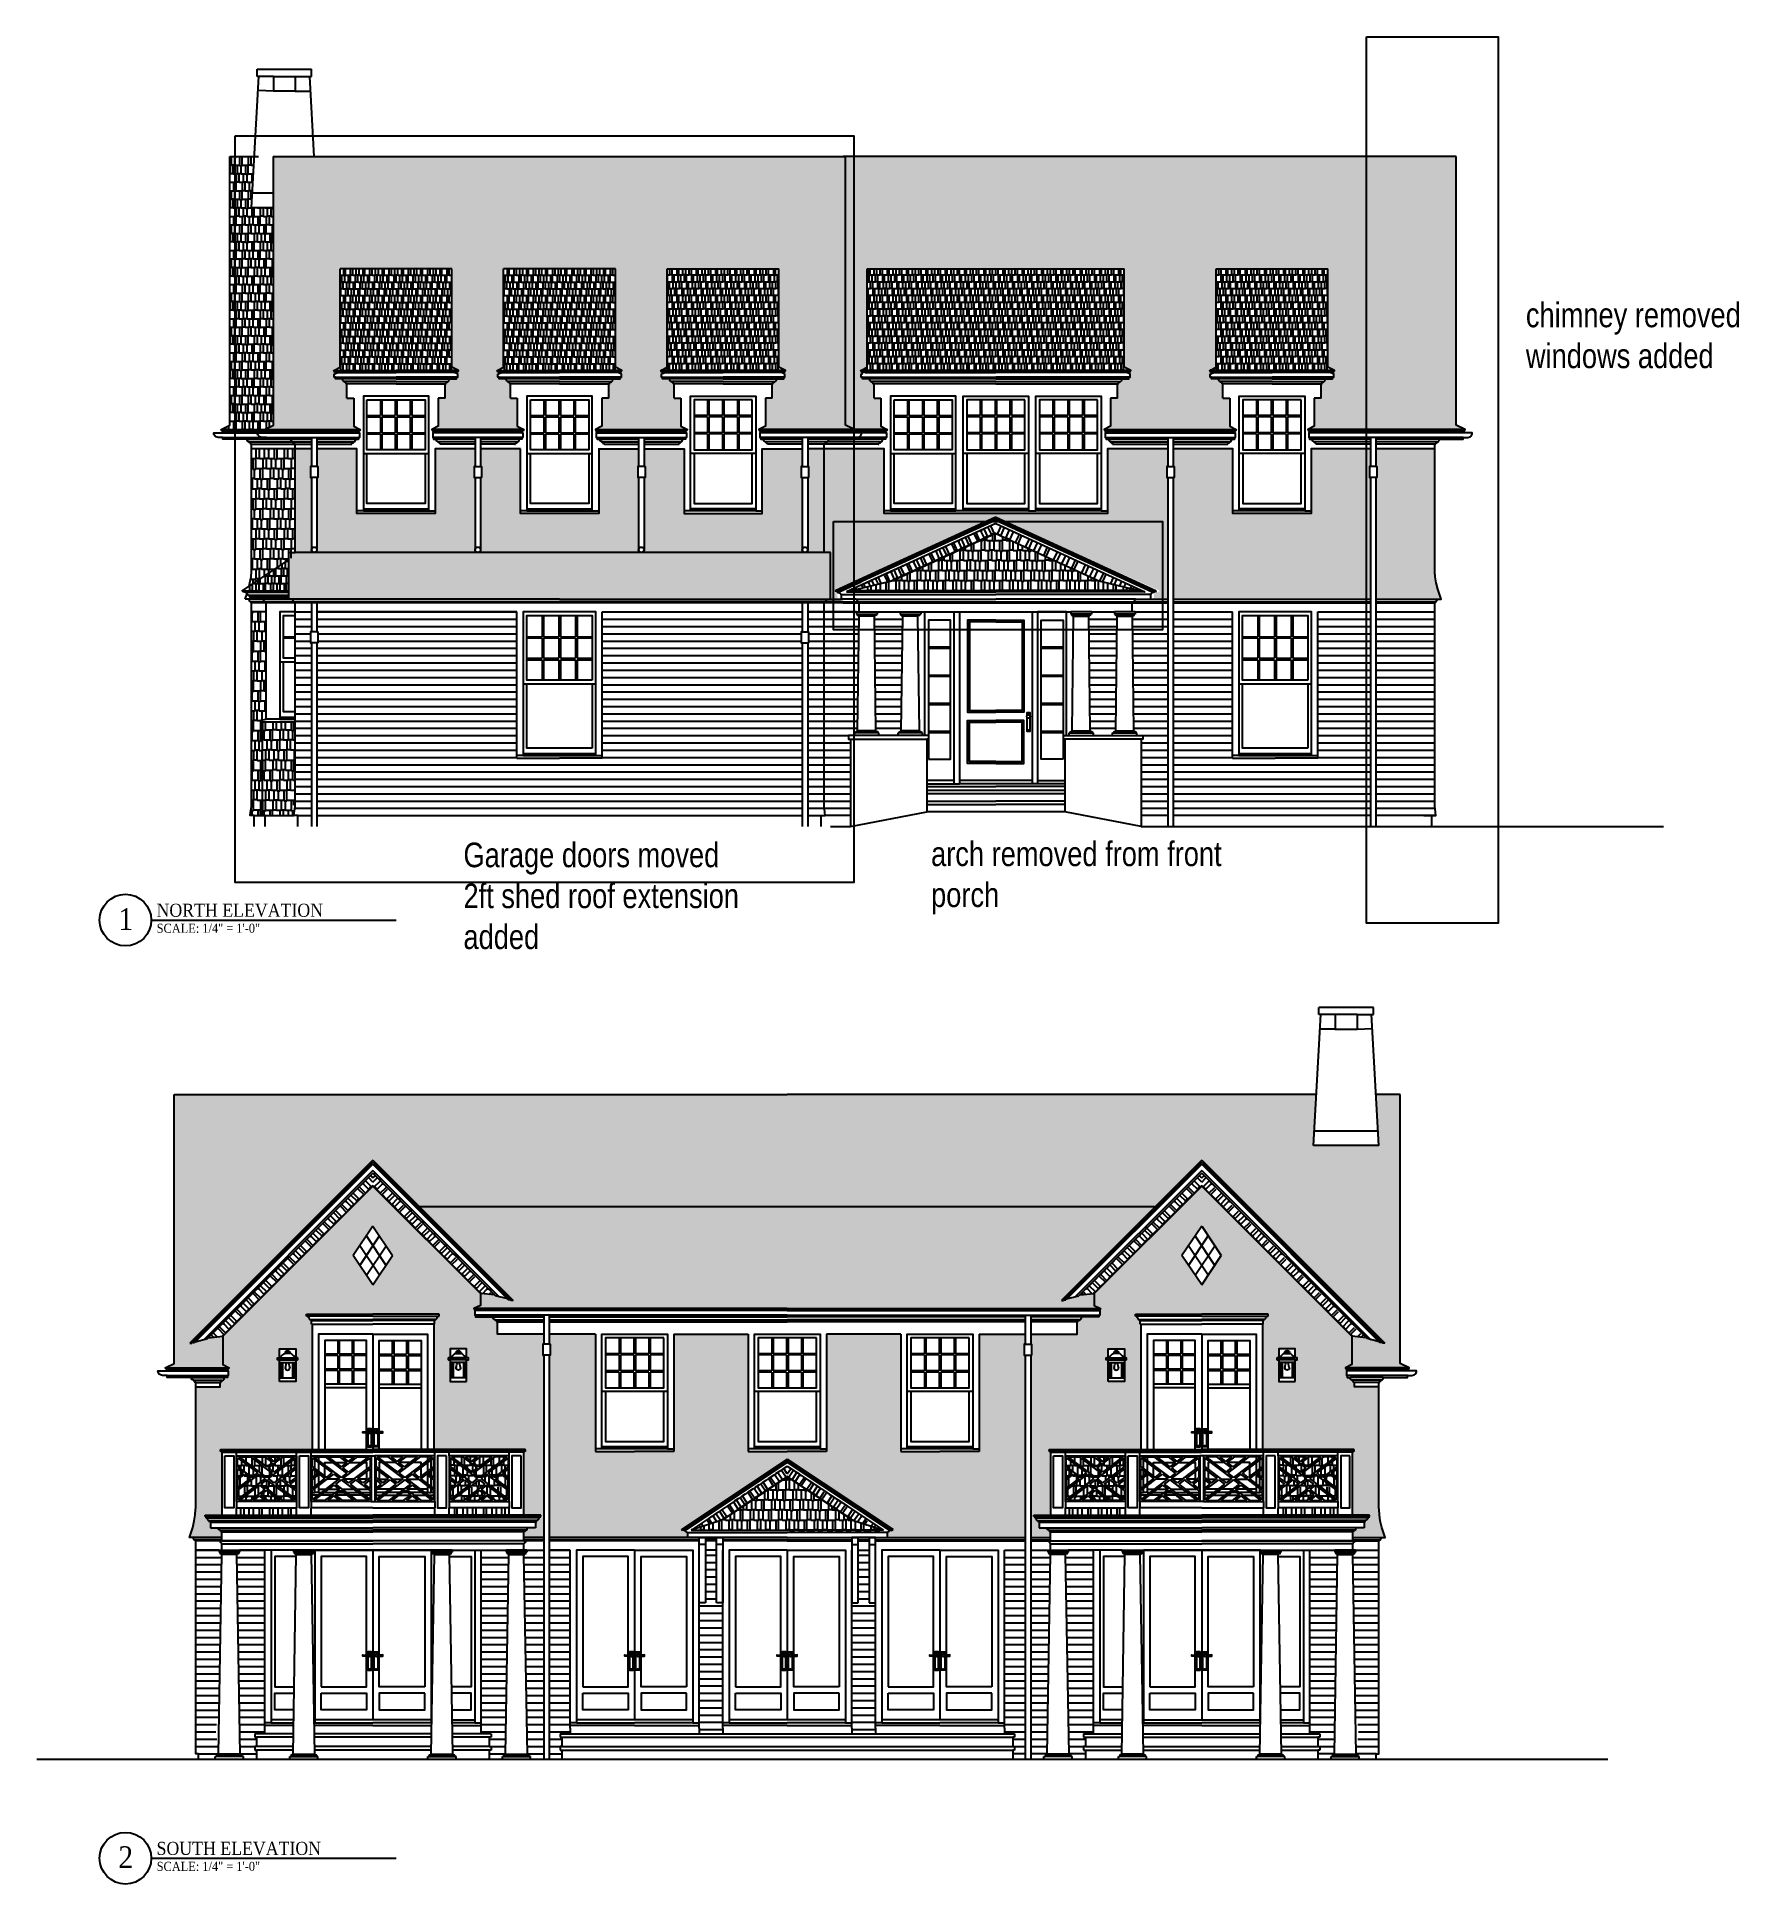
# Model space of a CAD drawing. Header units: inches. Extents: x 1902 to 78711, y -439399 to 11089.
# Drawn here: x 75692 to 76629, y -3391 to -2375 of the extents above; entities that cross this region are included whole.
import ezdxf
from ezdxf.enums import TextEntityAlignment as Align

# ---------------------------------------------------------------- set-up
doc = ezdxf.new("R2010")
doc.units = ezdxf.units.IN
doc.header["$LTSCALE"] = 48
doc.header["$MEASUREMENT"] = 0
for name, color, linetype in [('1WHITE', 7, 'CONTINUOUS'), ('2MAGENTA', 6, 'CONTINUOUS'), ('3BLUE', 5, 'CONTINUOUS'), ('4CYAN', 4, 'CONTINUOUS'), ('6YELLOW', 2, 'CONTINUOUS'), ('8GREY', 8, 'CONTINUOUS'), ('A-CLEANPRINT', 8, 'CONTINUOUS'), ('A-TEXT', 6, 'CONTINUOUS'), ('A-TITLEBLOCK', 4, 'CONTINUOUS')]:
    doc.layers.add(name, color=color, linetype=linetype)
doc.styles.add('QUARTER', font='stylu.ttf', dxfattribs={"width": 0.83, "height": 4.5})
doc.styles.get("Standard").update_dxf_attribs({"font": 'times.ttf', "height": 6})
pattern_1 = [(0, (76007.3037, -2691.105), (0, 4), [])]
pattern_2 = [(0, (70656.955, -53565.854), (0, 4), [])]
pattern_3 = [(0, (76244.2144, -3207.105), (0, 4), [])]
pattern_4 = [(0, (76398.5087, -3207.105), (0, 4), [])]
pattern_5 = [(0, (76420.8846, -3207.105), (0, 4), [])]
pattern_6 = [(0, (76272.7893, -3207.105), (0, 4), [])]

msp = doc.modelspace()

# ---------------------------------------------------------------- texts
at = {"layer": 'A-TEXT', "color": 1, "char_height": 13.5, "attachment_point": 1, "style": 'QUARTER'}
for s, insert in [('chimney removed\\Pwindows added', (76511.8, -2521)), ('Garage doors moved\\P2ft shed roof extension added', (75927.2, -2818)), ('arch removed from front porch', (76184.5, -2817.4))]:
    msp.add_mtext_dynamic_manual_height_columns(s, width=168.261, gutter_width=22.5, heights=[0], dxfattribs=dict(at, insert=insert))

# ---------------------------------------------------------------- blocks, each defined once
blk = doc.blocks.new('TITLEBLOCK-DRAWING LABEL')
at = {"layer": 'A-TITLEBLOCK', "color": 5}
blk.add_line((7.1, 0), (74.51, 0), dxfattribs=at)
blk.add_circle((0, 0), 7.1, dxfattribs=at)
at = {"layer": 'A-TITLEBLOCK', "color": 3, "width": 0.9, "flags": 4}
blk.add_attdef('#', text='', height=6, dxfattribs=at).set_placement((0.08, 0.29), align=Align.MIDDLE_CENTER)
blk.add_attdef('DRAWING', (8.56, 0.91), '', height=3.6, dxfattribs=at)
at = {"layer": 'A-TITLEBLOCK', "color": 4, "width": 0.9, "flags": 4}
blk.add_attdef('SCALE', (8.6, -3.49), '', height=2.5, dxfattribs=at)
blk = doc.blocks.new('Window- Bs No trim')
at = {"layer": '1WHITE'}
for points in [[(-16, -2), (16, -2), (16, -29.5), (-16, -29.5)], [(-16, -31.5), (16, -31.5), (16, -59), (-16, -59)]]:
    blk.add_lwpolyline(points, close=True, dxfattribs=at)
at = {"layer": '2MAGENTA'}
blk.add_line((-18, -31.5), (18, -31.5), dxfattribs=at)
blk.add_lwpolyline([(-18, -63), (18, -63), (18, 0), (-18, 0)], close=True, dxfattribs=at)
at = {"layer": '8GREY', "ltscale": 0.25}
for p, q in [((-8.6, -2), (-8.6, -10.7)), ((-7.8, -2), (-7.8, -10.7)), ((-0.4, -2), (-0.4, -10.7)), ((0.4, -2), (0.4, -10.7)), ((7.8, -2), (7.8, -10.7)), ((8.6, -2), (8.6, -10.7)), ((-16, -10.7), (-8.6, -10.7)), ((-16, -11.4), (-8.6, -11.4)), ((-16, -20.1), (-8.6, -20.1)), ((-8.6, -11.4), (-8.6, -20.1)), ((-7.8, -10.7), (-0.4, -10.7)), ((-7.8, -11.4), (-0.4, -11.4)), ((-7.8, -11.4), (-7.8, -20.1)), ((-7.8, -20.1), (-0.4, -20.1)), ((-0.4, -11.4), (-0.4, -20.1)), ((0.4, -10.7), (7.8, -10.7)), ((0.4, -11.4), (7.8, -11.4)), ((0.4, -11.4), (0.4, -20.1)), ((0.4, -20.1), (7.8, -20.1)), ((7.8, -11.4), (7.8, -20.1)), ((8.6, -10.7), (16, -10.7)), ((8.6, -11.4), (16, -11.4)), ((8.6, -11.4), (8.6, -20.1)), ((8.6, -20.1), (16, -20.1)), ((-16, -20.8), (-8.6, -20.8)), ((-8.6, -20.8), (-8.6, -29.5)), ((-7.8, -20.8), (-0.4, -20.8)), ((-7.8, -20.8), (-7.8, -29.5)), ((-0.4, -20.8), (-0.4, -29.5)), ((0.4, -20.8), (7.8, -20.8)), ((0.4, -20.8), (0.4, -29.5)), ((7.8, -20.8), (7.8, -29.5)), ((8.6, -20.8), (16, -20.8)), ((8.6, -20.8), (8.6, -29.5))]:
    blk.add_line(p, q, dxfattribs=at)
at = {"layer": '8GREY'}
blk.add_line((-18, -62), (18, -62), dxfattribs=at)
blk = doc.blocks.new('TRIM-BED MOULDING elevation')
at = {"layer": '4CYAN'}
for p, q in [((0, 0), (0.16, 0)), ((0.59, 0.43), (0.59, 0.58))]:
    blk.add_line(p, q, dxfattribs=at)
for centre, radius, start, end in [((0.59, 0), 0.429, 90, 180), ((0.59, 1.08), 0.5, 270, 35.51097)]:
    blk.add_arc(centre, radius, start, end, dxfattribs=at)
blk = doc.blocks.new('Column- 10in- craftsman short small house')
at = {"layer": '1WHITE'}
for p, q in [((5.4, -1.2), (-5.4, -1.2)), ((-4.2, -2.4), (4.2, -2.4)), ((-6.2, -66.5), (6.2, -66.5)), ((-5, -65.3), (5, -65.3))]:
    blk.add_line(p, q, dxfattribs=at)
at = {"layer": '2MAGENTA'}
blk.add_line((5.7, 0), (-5.7, 0), dxfattribs=at)
at = {"layer": '4CYAN'}
for p, q in [((-5.7, 0), (-5.7, -1.2)), ((5.7, 0), (5.7, -1.2)), ((-5.7, -1.2), (-5.4, -1.2)), ((-5, -65.3), (-4.2, -2.4)), ((-4.5, -2.4), (-4.5, -2.1)), ((-4.2, -2.4), (-4.5, -2.4)), ((4.2, -2.4), (4.5, -2.4)), ((5, -65.3), (4.2, -2.4)), ((4.5, -2.4), (4.5, -2.1)), ((5.7, -1.2), (5.4, -1.2)), ((-6.7, -68), (-6.7, -66.5)), ((-6.7, -66.5), (-6.2, -66.5)), ((-5, -65.3), (-5.3, -65.3)), ((-5.3, -65.3), (-5.3, -65.6)), ((5, -65.3), (5.3, -65.3)), ((5.3, -65.3), (5.3, -65.6)), ((6.7, -66.5), (6.2, -66.5)), ((6.7, -68), (6.7, -66.5))]:
    blk.add_line(p, q, dxfattribs=at)
for centre, start, end in [((-4.5, -1.2), 180, 270), ((4.5, -1.2), 270, 0), ((-5.3, -66.5), 90, 180), ((5.3, -66.5), 0, 90)]:
    blk.add_arc(centre, 0.866, start, end, dxfattribs=at)
at = {"layer": 'A-CLEANPRINT'}
for p, q in [((4.5, -2.1), (-4.5, -2.1)), ((5.3, -65.6), (-5.3, -65.6))]:
    blk.add_line(p, q, dxfattribs=at)
blk = doc.blocks.new('Window- As')
at = {"layer": '1WHITE'}
for p, q in [((-23.5, -80.5), (-23.5, 0)), ((23.5, -80.5), (23.5, 0))]:
    blk.add_line(p, q, dxfattribs=at)
at = {"layer": '1WHITE', "ltscale": 0.25}
for p, q in [((-23.5, -80.5), (0, -80.5)), ((20, -78), (-20, -78)), ((23.5, -80.5), (0, -80.5))]:
    blk.add_line(p, q, dxfattribs=at)
for points in [[(18, -37.5), (-18, -37.5), (-18, -2), (18, -2)], [(18, -75), (-18, -75), (-18, -39.5), (18, -39.5)]]:
    blk.add_lwpolyline(points, close=True, dxfattribs=at)
at = {"layer": '2MAGENTA'}
blk.add_line((-20, -39.5), (20, -39.5), dxfattribs=at)
blk.add_lwpolyline([(-20, -79), (20, -79), (20, 0), (-20, 0)], close=True, dxfattribs=at)
at = {"layer": '8GREY', "ltscale": 0.25}
for p, q in [((-9.6, -2), (-9.6, -13.6)), ((-8.8, -2), (-8.8, -13.6)), ((-0.4, -2), (-0.4, -13.6)), ((0.4, -2), (0.4, -13.6)), ((8.8, -2), (8.8, -13.6)), ((9.6, -2), (9.6, -13.6)), ((-18, -13.6), (-9.6, -13.6)), ((-18, -14.3), (-9.6, -14.3)), ((-9.6, -14.3), (-9.6, -25.5)), ((-8.8, -13.6), (-0.4, -13.6)), ((-8.8, -14.3), (-0.4, -14.3)), ((-8.8, -14.3), (-8.8, -25.5)), ((-0.4, -14.3), (-0.4, -25.5)), ((0.4, -13.6), (8.8, -13.6)), ((0.4, -14.3), (8.8, -14.3)), ((0.4, -14.3), (0.4, -25.5)), ((8.8, -14.3), (8.8, -25.5)), ((9.6, -13.6), (18, -13.6)), ((9.6, -14.3), (18, -14.3)), ((9.6, -14.3), (9.6, -25.5)), ((-18, -25.5), (-9.6, -25.5)), ((-18, -26.3), (-9.6, -26.3)), ((-9.6, -26.3), (-9.6, -37.5)), ((-8.8, -25.5), (-0.4, -25.5)), ((-8.8, -26.3), (-0.4, -26.3)), ((-8.8, -26.3), (-8.8, -37.5)), ((-0.4, -26.3), (-0.4, -37.5)), ((0.4, -25.5), (8.8, -25.5)), ((0.4, -26.3), (8.8, -26.3)), ((0.4, -26.3), (0.4, -37.5)), ((8.8, -26.3), (8.8, -37.5)), ((9.6, -25.5), (18, -25.5)), ((9.6, -26.3), (18, -26.3)), ((9.6, -26.3), (9.6, -37.5)), ((-20, -79), (-23.5, -79)), ((20, -79), (23.5, -79))]:
    blk.add_line(p, q, dxfattribs=at)
blk = doc.blocks.new('Doors- 5-4x8-0')
at = {"layer": '1WHITE', "ltscale": 0.25}
for p, q in [((-35.5, -98), (-35.5, 0)), ((0, 0), (0, -93.3)), ((35.5, -98), (35.5, 0)), ((0, -96.5), (-35.5, -96.5)), ((32, -93.3), (-32, -93.3)), ((0, -96.5), (35.5, -96.5))]:
    blk.add_line(p, q, dxfattribs=at)
for points in [[(-28.5, -75.3), (-3.5, -75.3), (-3.5, -3.5), (-28.5, -3.5)], [(28.5, -75.3), (3.5, -75.3), (3.5, -3.5), (28.5, -3.5)]]:
    blk.add_lwpolyline(points, close=True, dxfattribs=at)
at = {"layer": '1WHITE'}
for points in [[(-2.2, -58.3), (-5.5, -58.4), (-5.5, -57.6), (-2.2, -57.8)], [(-2.8, -58.3), (-2.8, -66), (-0.8, -66), (-0.8, -56), (-2.8, -56), (-2.8, -57.7)], [(2.7, -58.3), (2.7, -66), (0.7, -66), (0.7, -56), (2.7, -56), (2.7, -57.7)], [(2.2, -58.3), (5.5, -58.4), (5.5, -57.6), (2.2, -57.8)]]:
    blk.add_lwpolyline(points, dxfattribs=at)
for centre in [(-1.8, -56.6), (1.7, -56.6), (-1.8, -65.4), (1.7, -65.4)]:
    blk.add_circle(centre, 0.125, dxfattribs=at)
for centre, start, end in [((-1.8, -58), 210, 150), ((1.7, -58), 30, 330)]:
    blk.add_arc(centre, 0.5, start, end, dxfattribs=at)
at = {"layer": '2MAGENTA', "ltscale": 0.25}
for points in [[(0, 0), (-32, 0), (-32, -95), (0, -95)], [(0, 0), (32, 0), (32, -95), (0, -95)]]:
    blk.add_lwpolyline(points, dxfattribs=at)
at = {"layer": '8GREY'}
for p, q in [((-32, -95), (-35.5, -95)), ((32, -95), (35.5, -95))]:
    blk.add_line(p, q, dxfattribs=at)
for points in [[(-28.5, -78.7), (-3.5, -78.7), (-3.5, -87.8), (-28.5, -87.8)], [(28.5, -78.7), (3.5, -78.7), (3.5, -87.8), (28.5, -87.8)]]:
    blk.add_lwpolyline(points, close=True, dxfattribs=at)
blk = doc.blocks.new('sconce- box')
at = {"layer": '1WHITE', "ltscale": 0.25}
for p, q in [((-4.5, 0), (4.5, 0)), ((-4.5, -1.5), (4.5, -1.5)), ((-4.5, -10), (4.5, -10))]:
    blk.add_line(p, q, dxfattribs=at)
blk.add_arc((0, 3.5), 1.5, 0, 180, dxfattribs=at)
for points in [[(-5.5, 1), (-5.4, 1), (-5.3, 1.1), (-5.1, 1.1)], [(5.5, 1), (5.3, 1), (5.2, 1.1), (5, 1.1)]]:
    blk.add_open_spline(points, degree=3, dxfattribs=at)
for points in [[(-4.5, 1.3), (-4.4, 1.3), (-3.7, 1.7), (-2.9, 2.6), (-1.9, 3.3), (-1.5, 3.5)], [(4.5, 1.3), (4.4, 1.3), (3.7, 1.7), (2.9, 2.6), (1.9, 3.3), (1.5, 3.5)]]:
    blk.add_open_spline(points, degree=3, knots=[1.043865, 1.043865, 1.043865, 1.043865, 1.254169, 3.350497, 4.769129, 4.769129, 4.769129, 4.769129], dxfattribs=at)
at = {"layer": '2MAGENTA'}
blk.add_lwpolyline([(-4.5, -12), (-4.5, 0), (-5.5, 0), (-5.5, 1), (-5.1, 1.1), (-4.5, 1.3), (-4.5, 6), (4.5, 6), (4.5, 1.3), (5, 1.1), (5.5, 1), (5.5, 0), (4.5, 0), (4.5, -12), (-4.5, -12)], dxfattribs=at)
at = {"layer": '8GREY'}
for p, q in [((-5.5, 0), (-5.5, 1)), ((-5.5, 1), (5.5, 1)), ((-4.5, 0), (-5.5, 0)), ((1.5, 3.5), (-1.5, 3.5)), ((4.5, 0), (5.5, 0)), ((5.5, 0), (5.5, 1)), ((-3.8, -1.5), (-3.8, -10)), ((-3.8, -10), (-3.8, -9)), ((-2.8, -1.5), (-2.8, -10)), ((-1.2, -4.2), (-1.2, -4.5)), ((1.2, -4.2), (1.2, -4.5)), ((2.8, -1.5), (2.8, -10)), ((3.8, -1.5), (3.8, -10))]:
    blk.add_line(p, q, dxfattribs=at)
for centre, radius, start, end in [((0, 3.5), 1, 0, 180), ((0, -4.5), 1.25, 180, 0)]:
    blk.add_arc(centre, radius, start, end, dxfattribs=at)
for points in [[(-1.2, -4.2), (-0.8, -2.7), (-0.6, -1.5)], [(1.2, -4.2), (0.8, -2.7), (0.6, -1.5)]]:
    blk.add_spline(points, degree=3, dxfattribs=at)
blk = doc.blocks.new('Window- Bs')
at = {"layer": '1WHITE'}
for p, q in [((-21.5, 0), (-21.5, -64.5)), ((21.5, 0), (21.5, -64.5)), ((-21.5, -64.5), (0, -64.5)), ((21.5, -64.5), (0, -64.5))]:
    blk.add_line(p, q, dxfattribs=at)
at = {"layer": '8GREY'}
for p, q in [((-18, -63), (-21.5, -63)), ((18, -63), (21.5, -63))]:
    blk.add_line(p, q, dxfattribs=at)
at = {"layer": '8GREY', "extrusion": (0, 0, -1), "zscale": -1}
blk.add_blockref('Window- Bs No trim', (0, 0), dxfattribs=at)

# ---------------------------------------------------------------- hatches: boundary and pattern name
at = {"layer": '8GREY'}
h = msp.add_hatch(dxfattribs=at)
h.set_pattern_fill('AR-RSHKE', color=256, scale=0.391, style=0)
h.set_pattern_definition([(0, (75793.8372, -2590.805), (9.9705, 4.692), [2.346, -1.955, 2.737, -1.173, 3.519, -1.564]), (0, (75796.1832, -2590.6096), (9.9705, 4.692), [1.955, -7.429, 1.564, -2.346]), (0, (75800.8752, -2591.0983), (9.9705, 4.692), [1.173, -12.121]), (90, (75793.8372, -2590.805), (-3.3235, 4.692), [4.4965, -14.2715]), (90, (75796.1832, -2590.805), (-3.3235, 4.692), [4.39875, -14.36925]), (90, (75798.1382, -2590.805), (-3.3235, 4.692), [4.1055, -14.6625]), (90, (75800.8752, -2591.0983), (-3.3235, 4.692), [4.4965, -14.2715]), (90, (75802.0482, -2591.0983), (-3.3235, 4.692), [4.4965, -14.2715]), (90, (75805.5672, -2590.805), (-3.3235, 4.692), [4.301, -14.467])])
h.paths.add_polyline_path([(75822.7, -2468.6), (75810.6, -2468.6), (75812.1, -2440.6), (75798.7, -2440.6), (75798.7, -2588.4), (75793.8, -2590.8), (75817.8, -2590.8), (75822.7, -2588.4)])
h = msp.add_hatch(dxfattribs=at)
h.set_pattern_fill('AR-RSHKE', color=256, scale=0.391, style=0)
h.set_pattern_definition([(0, (75817.8372, -2590.805), (9.9705, 4.692), [2.346, -1.955, 2.737, -1.173, 3.519, -1.564]), (0, (75820.1832, -2590.6096), (9.9705, 4.692), [1.955, -7.429, 1.564, -2.346]), (0, (75824.8752, -2591.0983), (9.9705, 4.692), [1.173, -12.121]), (90, (75817.8372, -2590.805), (-3.3235, 4.692), [4.4965, -14.2715]), (90, (75820.1832, -2590.805), (-3.3235, 4.692), [4.39875, -14.36925]), (90, (75822.1382, -2590.805), (-3.3235, 4.692), [4.1055, -14.6625]), (90, (75824.8752, -2591.0983), (-3.3235, 4.692), [4.4965, -14.2715]), (90, (75826.0482, -2591.0983), (-3.3235, 4.692), [4.4965, -14.2715]), (90, (75829.5672, -2590.805), (-3.3235, 4.692), [4.301, -14.467])])
h.paths.add_polyline_path([(76137.5, -2440.6), (75822.7, -2440.6), (75822.7, -2588.4), (75817.8, -2590.8), (75870.4, -2590.8), (75866.8, -2589), (75866.8, -2573.5), (75863.1, -2573.5), (75863.1, -2565.6), (75862.7, -2565.6), (75862.7, -2565.3), (75862.5, -2565), (75862.1, -2564.8), (75861.8, -2564.7), (75861.8, -2564.3), (75861.4, -2564.3), (75861, -2564), (75860.8, -2563.7), (75860.7, -2563.4), (75860.7, -2562.9), (75856.8, -2562.9), (75856.8, -2561.9), (75856.1, -2561.9), (75856.1, -2560.4), (75856.8, -2560), (75856.8, -2559), (75856.1, -2559), (75855.8, -2558.3), (75859.3, -2556.5), (75859.3, -2502.4), (75920.8, -2502.4), (75920.8, -2556.5), (75924.4, -2558.3), (75924, -2559), (75923.4, -2559), (75923.4, -2560), (75924.1, -2560.4), (75924.1, -2561.9), (75923.4, -2561.9), (75923.4, -2562.9), (75919.4, -2562.9), (75919.5, -2563.3), (75919.4, -2563.7), (75919.2, -2564), (75918.8, -2564.3), (75918.4, -2564.3), (75918.4, -2564.7), (75918, -2564.8), (75917.7, -2565), (75917.5, -2565.3), (75917.5, -2565.6), (75917.1, -2565.6), (75917.1, -2573.5), (75913.3, -2573.5), (75913.3, -2589), (75909.8, -2590.8), (75960.4, -2590.8), (75956.8, -2589), (75956.8, -2573.5), (75953.1, -2573.5), (75953.1, -2565.6), (75952.7, -2565.6), (75952.7, -2565.3), (75952.5, -2565), (75952.1, -2564.8), (75951.8, -2564.7), (75951.8, -2564.3), (75951.4, -2564.3), (75951, -2564), (75950.8, -2563.7), (75950.7, -2563.4), (75950.7, -2562.9), (75946.8, -2562.9), (75946.8, -2561.9), (75946.1, -2561.9), (75946.1, -2560.4), (75946.8, -2560), (75946.8, -2559), (75946.1, -2559), (75945.8, -2558.3), (75949.3, -2556.5), (75949.3, -2502.4), (76010.8, -2502.4), (76010.8, -2556.5), (76014.4, -2558.3), (76014, -2559), (76013.4, -2559), (76013.4, -2560), (76014.1, -2560.4), (76014.1, -2561.9), (76013.4, -2561.9), (76013.4, -2562.9), (76009.4, -2562.9), (76009.5, -2563.3), (76009.4, -2563.7), (76009.2, -2564), (76008.8, -2564.3), (76008.4, -2564.3), (76008.4, -2564.7), (76008, -2564.8), (76007.7, -2565), (76007.5, -2565.3), (76007.5, -2565.6), (76007.1, -2565.6), (76007.1, -2573.5), (76003.3, -2573.5), (76003.3, -2589), (75999.8, -2590.8), (76050.4, -2590.8), (76046.8, -2589), (76046.8, -2573.5), (76043.1, -2573.5), (76043.1, -2565.6), (76042.7, -2565.6), (76042.7, -2565.3), (76042.5, -2565), (76042.1, -2564.8), (76041.8, -2564.7), (76041.8, -2564.3), (76041.4, -2564.3), (76041, -2564), (76040.8, -2563.7), (76040.7, -2563.4), (76040.7, -2562.9), (76036.8, -2562.9), (76036.8, -2561.9), (76036.1, -2561.9), (76036.1, -2560.4), (76036.8, -2560), (76036.8, -2559), (76036.1, -2559), (76035.8, -2558.3), (76039.3, -2556.5), (76039.3, -2502.4), (76100.8, -2502.4), (76100.8, -2556.5), (76104.4, -2558.3), (76104, -2559), (76103.4, -2559), (76103.4, -2560), (76104.1, -2560.4), (76104.1, -2561.9), (76103.4, -2561.9), (76103.4, -2562.9), (76099.4, -2562.9), (76099.5, -2563.3), (76099.4, -2563.7), (76099.2, -2564), (76098.8, -2564.3), (76098.4, -2564.3), (76098.4, -2564.7), (76098, -2564.8), (76097.7, -2565), (76097.5, -2565.3), (76097.5, -2565.6), (76097.1, -2565.6), (76097.1, -2573.5), (76093.3, -2573.5), (76093.3, -2589), (76089.8, -2590.8), (76142.4, -2590.8), (76137.5, -2588.4)])
h = msp.add_hatch(dxfattribs=at)
h.set_pattern_fill('AR-RSHKE', color=256, scale=0.391, style=0)
h.set_pattern_definition([(0, (76137.467, -2590.805), (9.9705, 4.692), [2.346, -1.955, 2.737, -1.173, 3.519, -1.564]), (0, (76139.813, -2590.6096), (9.9705, 4.692), [1.955, -7.429, 1.564, -2.346]), (0, (76144.505, -2591.0983), (9.9705, 4.692), [1.173, -12.121]), (90, (76137.467, -2590.805), (-3.3235, 4.692), [4.4965, -14.2715]), (90, (76139.813, -2590.805), (-3.3235, 4.692), [4.39875, -14.36925]), (90, (76141.768, -2590.805), (-3.3235, 4.692), [4.1055, -14.6625]), (90, (76144.505, -2591.0983), (-3.3235, 4.692), [4.4965, -14.2715]), (90, (76145.678, -2591.0983), (-3.3235, 4.692), [4.4965, -14.2715]), (90, (76149.197, -2590.805), (-3.3235, 4.692), [4.301, -14.467])])
h.paths.add_polyline_path([(76341.3, -2502.4), (76402.8, -2502.4), (76402.8, -2556.5), (76406.4, -2558.3), (76406, -2559), (76405.4, -2559), (76405.4, -2560), (76406.1, -2560.4), (76406.1, -2561.9), (76405.4, -2561.9), (76405.4, -2562.9), (76401.5, -2562.9), (76401.5, -2563.6), (76401, -2564.2), (76400.4, -2564.3), (76400.4, -2564.7), (76400, -2564.8), (76399.7, -2565), (76399.5, -2565.3), (76399.5, -2565.6), (76399.1, -2565.6), (76399.1, -2573.5), (76395.3, -2573.5), (76395.3, -2589), (76391.8, -2590.8), (76478.4, -2590.8), (76473.5, -2588.4), (76473.5, -2468.6), (76473.5, -2440.6), (76449.6, -2440.6), (76137.5, -2440.6), (76137.5, -2588.4), (76142.4, -2590.8), (76160.4, -2590.8), (76156.8, -2589), (76156.8, -2573.5), (76153.1, -2573.5), (76153.1, -2565.6), (76152.7, -2565.6), (76152.7, -2565.3), (76152.5, -2565), (76152.1, -2564.8), (76151.8, -2564.7), (76151.8, -2564.3), (76151.2, -2564.2), (76150.7, -2563.6), (76150.7, -2562.9), (76146.8, -2562.9), (76146.8, -2561.9), (76146.1, -2561.9), (76146.1, -2560.4), (76146.8, -2560), (76146.8, -2559), (76146.1, -2559), (76145.8, -2558.3), (76149.3, -2556.5), (76149.3, -2502.4), (76290.8, -2502.4), (76290.8, -2556.5), (76294.4, -2558.3), (76294, -2559), (76293.4, -2559), (76293.4, -2560), (76294.1, -2560.4), (76294.1, -2561.9), (76293.4, -2561.9), (76293.4, -2562.9), (76289.5, -2562.9), (76289.5, -2563.6), (76289, -2564.2), (76288.4, -2564.3), (76288.4, -2564.7), (76288, -2564.8), (76287.7, -2565), (76287.5, -2565.3), (76287.5, -2565.6), (76287.1, -2565.6), (76287.1, -2573.5), (76283.3, -2573.5), (76283.3, -2589), (76279.8, -2590.8), (76352.4, -2590.8), (76348.8, -2589), (76348.8, -2573.5), (76345.1, -2573.5), (76345.1, -2565.6), (76344.7, -2565.6), (76344.7, -2565.3), (76344.5, -2565), (76344.1, -2564.8), (76343.8, -2564.7), (76343.8, -2564.3), (76343.2, -2564.2), (76342.7, -2563.6), (76342.7, -2562.9), (76338.8, -2562.9), (76338.8, -2561.9), (76338.1, -2561.9), (76338.1, -2560.4), (76338.8, -2560), (76338.8, -2559), (76338.1, -2559), (76337.8, -2558.3), (76341.3, -2556.5)])
h = msp.add_hatch(dxfattribs=at)
h.set_pattern_fill('AR-RSHKE', color=256, scale=0.312, style=0)
h.set_pattern_definition([(7e-15, (75914.0937, -2558.296), (7.956, 3.744), [1.872, -1.56, 2.184, -0.936, 2.808, -1.248]), (7e-15, (75915.9657, -2558.14), (7.956, 3.744), [1.56, -5.928, 1.248, -1.872]), (7e-15, (75919.7097, -2558.53), (7.956, 3.744), [0.936, -9.672]), (90, (75914.0937, -2558.296), (-2.652, 3.744), [3.588, -11.388]), (90, (75915.9657, -2558.296), (-2.652, 3.744), [3.51, -11.466]), (90, (75917.5257, -2558.296), (-2.652, 3.744), [3.276, -11.7]), (90, (75919.7097, -2558.53), (-2.652, 3.744), [3.588, -11.388]), (90, (75920.6457, -2558.53), (-2.652, 3.744), [3.588, -11.388]), (90, (75923.4537, -2558.296), (-2.652, 3.744), [3.432, -11.544])])
h.paths.add_polyline_path([(75920.8, -2502.4), (75859.3, -2502.4), (75859.3, -2556.5), (75855.8, -2558.3), (75914.1, -2558.3), (75924.4, -2558.3), (75920.8, -2556.5)])
h = msp.add_hatch(dxfattribs=at)
h.set_pattern_fill('AR-RSHKE', color=256, scale=0.312, style=0)
h.set_pattern_definition([(7e-15, (76004.0937, -2558.296), (7.956, 3.744), [1.872, -1.56, 2.184, -0.936, 2.808, -1.248]), (7e-15, (76005.9657, -2558.14), (7.956, 3.744), [1.56, -5.928, 1.248, -1.872]), (7e-15, (76009.7097, -2558.53), (7.956, 3.744), [0.936, -9.672]), (90, (76004.0937, -2558.296), (-2.652, 3.744), [3.588, -11.388]), (90, (76005.9657, -2558.296), (-2.652, 3.744), [3.51, -11.466]), (90, (76007.5257, -2558.296), (-2.652, 3.744), [3.276, -11.7]), (90, (76009.7097, -2558.53), (-2.652, 3.744), [3.588, -11.388]), (90, (76010.6457, -2558.53), (-2.652, 3.744), [3.588, -11.388]), (90, (76013.4537, -2558.296), (-2.652, 3.744), [3.432, -11.544])])
h.paths.add_polyline_path([(76010.8, -2502.4), (75949.3, -2502.4), (75949.3, -2556.5), (75945.8, -2558.3), (76004.1, -2558.3), (76014.4, -2558.3), (76010.8, -2556.5)])
h = msp.add_hatch(dxfattribs=at)
h.set_pattern_fill('AR-RSHKE', color=256, scale=0.312, style=0)
h.set_pattern_definition([(180, (76046.0937, -2558.296), (-7.956, 3.744), [1.872, -1.56, 2.184, -0.936, 2.808, -1.248]), (180, (76044.2217, -2558.14), (-7.956, 3.744), [1.56, -5.928, 1.248, -1.872]), (180, (76040.4777, -2558.53), (-7.956, 3.744), [0.936, -9.672]), (90, (76046.0937, -2558.296), (2.652, 3.744), [3.588, -11.388]), (90, (76044.2217, -2558.296), (2.652, 3.744), [3.51, -11.466]), (90, (76042.6617, -2558.296), (2.652, 3.744), [3.276, -11.7]), (90, (76040.4777, -2558.53), (2.652, 3.744), [3.588, -11.388]), (90, (76039.5417, -2558.53), (2.652, 3.744), [3.588, -11.388]), (90, (76036.7337, -2558.296), (2.652, 3.744), [3.432, -11.544])])
h.paths.add_polyline_path([(76039.3, -2502.4), (76100.8, -2502.4), (76100.8, -2556.5), (76104.4, -2558.3), (76046.1, -2558.3), (76035.8, -2558.3), (76039.3, -2556.5)])
h = msp.add_hatch(dxfattribs=at)
h.set_pattern_fill('AR-RSHKE', color=256, scale=0.312, style=0)
h.set_pattern_definition([(180, (76236.0937, -2558.296), (-7.956, 3.744), [1.872, -1.56, 2.184, -0.936, 2.808, -1.248]), (180, (76234.2217, -2558.14), (-7.956, 3.744), [1.56, -5.928, 1.248, -1.872]), (180, (76230.4777, -2558.53), (-7.956, 3.744), [0.936, -9.672]), (90, (76236.0937, -2558.296), (2.652, 3.744), [3.588, -11.388]), (90, (76234.2217, -2558.296), (2.652, 3.744), [3.51, -11.466]), (90, (76232.6617, -2558.296), (2.652, 3.744), [3.276, -11.7]), (90, (76230.4777, -2558.53), (2.652, 3.744), [3.588, -11.388]), (90, (76229.5417, -2558.53), (2.652, 3.744), [3.588, -11.388]), (90, (76226.7337, -2558.296), (2.652, 3.744), [3.432, -11.544])])
h.paths.add_polyline_path([(76149.3, -2502.4), (76290.8, -2502.4), (76290.8, -2556.5), (76294.4, -2558.3), (76236.1, -2558.3), (76145.8, -2558.3), (76149.3, -2556.5)])
h = msp.add_hatch(dxfattribs=at)
h.set_pattern_fill('AR-RSHKE', color=256, scale=0.312, style=0)
h.set_pattern_definition([(180, (76348.0937, -2558.296), (-7.956, 3.744), [1.872, -1.56, 2.184, -0.936, 2.808, -1.248]), (180, (76346.2217, -2558.14), (-7.956, 3.744), [1.56, -5.928, 1.248, -1.872]), (180, (76342.4777, -2558.53), (-7.956, 3.744), [0.936, -9.672]), (90, (76348.0937, -2558.296), (2.652, 3.744), [3.588, -11.388]), (90, (76346.2217, -2558.296), (2.652, 3.744), [3.51, -11.466]), (90, (76344.6617, -2558.296), (2.652, 3.744), [3.276, -11.7]), (90, (76342.4777, -2558.53), (2.652, 3.744), [3.588, -11.388]), (90, (76341.5417, -2558.53), (2.652, 3.744), [3.588, -11.388]), (90, (76338.7337, -2558.296), (2.652, 3.744), [3.432, -11.544])])
h.paths.add_polyline_path([(76341.3, -2502.4), (76402.8, -2502.4), (76402.8, -2556.5), (76406.4, -2558.3), (76348.1, -2558.3), (76337.8, -2558.3), (76341.3, -2556.5)])
h = msp.add_hatch(dxfattribs=at)
h.set_pattern_fill('AR-RSHKE', color=256, scale=0.46, style=0)
h.set_pattern_definition([(0, (75947.885, -2684.0527), (11.73, 5.52), [2.76, -2.3, 3.22, -1.38, 4.14, -1.84]), (0, (75950.645, -2683.8227), (11.73, 5.52), [2.3, -8.74, 1.84, -2.76]), (0, (75956.165, -2684.3977), (11.73, 5.52), [1.38, -14.26]), (90, (75947.885, -2684.0527), (-3.91, 5.52), [5.29, -16.79]), (90, (75950.645, -2684.0527), (-3.91, 5.52), [5.175, -16.905]), (90, (75952.945, -2684.0527), (-3.91, 5.52), [4.83, -17.25]), (90, (75956.165, -2684.3977), (-3.91, 5.52), [5.29, -16.79]), (90, (75957.545, -2684.3977), (-3.91, 5.52), [5.29, -16.79]), (90, (75961.685, -2684.0527), (-3.91, 5.52), [5.06, -17.02])])
h.paths.add_polyline_path([(75834.6, -2601.4), (75810.6, -2601.4), (75810.6, -2667.6), (75810.5, -2669), (75810.3, -2671.7), (75809.7, -2675.1), (75809.7, -2675.1), (75809.3, -2677), (75834.6, -2660.1)])
h = msp.add_hatch(dxfattribs=at)
h.set_pattern_fill('AR-RSHKE', color=256, scale=0.46, style=0)
h.set_pattern_definition([(0, (76314.844, -2684.053), (11.73, 5.52), [2.76, -2.3, 3.22, -1.38, 4.14, -1.84]), (0, (76317.604, -2683.823), (11.73, 5.52), [2.3, -8.74, 1.84, -2.76]), (0, (76323.124, -2684.398), (11.73, 5.52), [1.38, -14.26]), (90, (76314.844, -2684.053), (-3.91, 5.52), [5.29, -16.79]), (90, (76317.604, -2684.053), (-3.91, 5.52), [5.175, -16.905]), (90, (76319.904, -2684.053), (-3.91, 5.52), [4.83, -17.25]), (90, (76323.124, -2684.398), (-3.91, 5.52), [5.29, -16.79]), (90, (76324.504, -2684.398), (-3.91, 5.52), [5.29, -16.79]), (90, (76328.644, -2684.053), (-3.91, 5.52), [5.06, -17.02])])
h.paths.add_polyline_path([(75843.6, -2617.1), (75843.1, -2617.1), (75843.1, -2611.1), (75843.6, -2611.1), (75843.6, -2601.4), (75834.6, -2601.4), (75834.6, -2658.4), (75845.1, -2658.4, -0.414214), (75843.6, -2656.9)])
h.paths.add_polyline_path([(75933.6, -2617.1), (75933.1, -2617.1), (75933.1, -2611.1), (75933.6, -2611.1), (75933.6, -2601.4), (75911.6, -2601.4), (75911.6, -2636.9), (75868.6, -2636.9), (75868.6, -2601.4), (75846.6, -2601.4), (75846.6, -2611.1), (75847.1, -2611.1), (75847.1, -2617.1), (75846.6, -2617.1), (75846.6, -2656.9, -0.414214), (75845.1, -2658.4), (75935.1, -2658.4, -0.414214), (75933.6, -2656.9)])
h.paths.add_polyline_path([(76023.6, -2617.1), (76023.1, -2617.1), (76023.1, -2611.1), (76023.6, -2611.1), (76023.6, -2601.4), (76001.6, -2601.4), (76001.6, -2636.9), (75958.6, -2636.9), (75958.6, -2601.4), (75936.6, -2601.4), (75936.6, -2611.1), (75937.1, -2611.1), (75937.1, -2617.1), (75936.6, -2617.1), (75936.6, -2656.9, -0.414214), (75935.1, -2658.4), (76025.1, -2658.4, -0.414214), (76023.6, -2656.9)])
h.paths.add_polyline_path([(76113.6, -2617.1), (76113.1, -2617.1), (76113.1, -2611.1), (76113.6, -2611.1), (76113.6, -2601.4), (76091.6, -2601.4), (76091.6, -2636.9), (76048.6, -2636.9), (76048.6, -2601.4), (76026.6, -2601.4), (76026.6, -2611.1), (76027.1, -2611.1), (76027.1, -2617.1), (76026.6, -2617.1), (76026.6, -2656.9, -0.414214), (76025.1, -2658.4), (76115.1, -2658.4, -0.414214), (76113.6, -2656.9)])
h.paths.add_polyline_path([(76125.6, -2601.4), (76116.6, -2601.4), (76116.6, -2611.1), (76117.1, -2611.1), (76117.1, -2617.1), (76116.6, -2617.1), (76116.6, -2656.9, -0.414214), (76115.1, -2658.4), (76125.6, -2658.4)])
h = msp.add_hatch(dxfattribs=at)
h.set_pattern_fill('AR-RSHKE', color=256, scale=0.46, style=0)
h.set_pattern_definition([(0, (76427.634, -2684.053), (11.73, 5.52), [2.76, -2.3, 3.22, -1.38, 4.14, -1.84]), (0, (76430.394, -2683.823), (11.73, 5.52), [2.3, -8.74, 1.84, -2.76]), (0, (76435.914, -2684.398), (11.73, 5.52), [1.38, -14.26]), (90, (76427.634, -2684.053), (-3.91, 5.52), [5.29, -16.79]), (90, (76430.394, -2684.053), (-3.91, 5.52), [5.175, -16.905]), (90, (76432.694, -2684.053), (-3.91, 5.52), [4.83, -17.25]), (90, (76435.914, -2684.398), (-3.91, 5.52), [5.29, -16.79]), (90, (76437.294, -2684.398), (-3.91, 5.52), [5.29, -16.79]), (90, (76441.434, -2684.053), (-3.91, 5.52), [5.06, -17.02])])
h.paths.add_polyline_path([(76429.8, -2617.1), (76429.3, -2617.1), (76429.3, -2684.1), (76463.2, -2684.1), (76463.2, -2684.1), (76465.1, -2684.1), (76465.1, -2684), (76463.3, -2678.6), (76462.5, -2675.1), (76462.5, -2675.1), (76461.9, -2671.7), (76461.7, -2669), (76461.6, -2667.6), (76461.6, -2601.4), (76429.3, -2601.4), (76429.3, -2611.1), (76429.8, -2611.1)])
h.paths.add_polyline_path([(76317.8, -2601.4), (76317.8, -2611.1), (76318.3, -2611.1), (76318.3, -2617.1), (76317.8, -2617.1), (76317.8, -2684.1), (76426.3, -2684.1), (76426.3, -2617.1), (76425.8, -2617.1), (76425.8, -2611.1), (76426.3, -2611.1), (76426.3, -2601.4), (76393.6, -2601.4), (76393.6, -2636.9), (76350.6, -2636.9), (76350.6, -2601.4)])
edge = h.paths.add_edge_path()
edge.add_line((76314.8, -2611.1), (76314.8, -2601.4))
edge.add_line((76314.8, -2601.4), (76281.6, -2601.4))
edge.add_line((76281.6, -2601.4), (76281.6, -2636.9))
edge.add_line((76281.6, -2636.9), (76158.6, -2636.9))
edge.add_line((76158.6, -2636.9), (76158.6, -2601.4))
edge.add_line((76158.6, -2601.4), (76131.7, -2601.4))
edge.add_line((76131.7, -2601.4), (76129.1, -2684.1))
edge.add_line((76129.1, -2684.1), (76129.9, -2684.1))
edge.add_line((76129.9, -2684.1), (76133, -2684.1))
edge.add_line((76133, -2684.1), (76132.8, -2681.5))
edge.add_arc((76132.4, -2681.3), 0.429, 338.5294, 453.9792)
edge.add_arc((76132.4, -2680.4), 0.5, 144.489, 270, ccw=False)
edge.add_line((76132, -2680.1), (76131.2, -2680.5))
edge.add_line((76131.2, -2680.5), (76130.8, -2679.8))
edge.add_line((76130.8, -2679.8), (76130.8, -2679.8))
edge.add_line((76130.8, -2679.8), (76130.2, -2680.1))
edge.add_line((76130.2, -2680.1), (76129.8, -2679.5))
edge.add_line((76129.8, -2679.5), (76220.1, -2639))
edge.add_line((76220.1, -2639), (76310.4, -2679.5))
edge.add_line((76310.4, -2679.5), (76310, -2680.1))
edge.add_line((76310, -2680.1), (76309.4, -2679.8))
edge.add_line((76309.4, -2679.8), (76309, -2680.5))
edge.add_line((76309, -2680.5), (76308.2, -2680.1))
edge.add_arc((76307.8, -2680.4), 0.5, -90, 35.511, ccw=False)
edge.add_line((76307.8, -2680.9), (76307.8, -2681))
edge.add_arc((76307.8, -2681.5), 0.429, 90, 180.0152)
edge.add_line((76307.4, -2681.5), (76307.2, -2681.5))
edge.add_line((76307.2, -2681.5), (76307.2, -2684.1))
edge.add_line((76307.2, -2684.1), (76314.8, -2684.1))
edge.add_line((76314.8, -2684.1), (76314.8, -2617.1))
edge.add_line((76314.8, -2617.1), (76314.3, -2617.1))
edge.add_line((76314.3, -2617.1), (76314.3, -2611.1))
edge.add_line((76314.3, -2611.1), (76314.8, -2611.1))
h.paths.add_polyline_path([(76129.1, -2658.4), (76129.1, -2684.1), (76129.1, -2684.1), (76129.1, -2684.1), (76131.7, -2601.4), (76125.6, -2601.4), (76125.6, -2658.4)])
h = msp.add_hatch(dxfattribs=at)
h.set_pattern_fill('AR-RSHKE', color=256, scale=0.4, angle=331.5029, style=0)
h.set_pattern_definition([(204.6276, (76317.8584, -2597.645), (-11.27241, 0.11284), [2.4, -2, 2.8, -1.2, 3.6, -1.6]), (204.6276, (76315.5933, -2598.4634), (-11.27241, 0.11284), [2, -7.6, 1.6, -2.4]), (204.6276, (76311.4383, -2600.918), (-11.27241, 0.11284), [1.2, -12.4]), (114.6276, (76317.8584, -2597.645), (1.090473, 5.780214), [4.6, -14.6]), (114.6276, (76315.6767, -2598.6452), (1.090473, 5.780214), [4.5, -14.7]), (114.6276, (76313.8586, -2599.4786), (1.090473, 5.780214), [4.2, -15]), (114.6276, (76311.4383, -2600.9182), (1.090473, 5.780214), [4.6, -14.6]), (114.6276, (76310.3475, -2601.4182), (1.090473, 5.780214), [4.6, -14.6]), (114.6276, (76306.95, -2602.6457), (1.090473, 5.780214), [4.4, -14.8])])
h.paths.add_polyline_path([(76220.1, -2648), (76220.1, -2642.5), (76137.7, -2680.2), (76163.4, -2673.9)])
h = msp.add_hatch(dxfattribs=at)
h.set_pattern_fill('AR-RSHKE', color=256, scale=0.46, style=0)
h.set_pattern_definition([(0, (76198.442, -2679.32), (11.73, 5.52), [2.76, -2.3, 3.22, -1.38, 4.14, -1.84]), (0, (76201.202, -2679.09), (11.73, 5.52), [2.3, -8.74, 1.84, -2.76]), (0, (76206.722, -2679.665), (11.73, 5.52), [1.38, -14.26]), (90, (76198.442, -2679.32), (-3.91, 5.52), [5.29, -16.79]), (90, (76201.202, -2679.32), (-3.91, 5.52), [5.175, -16.905]), (90, (76203.502, -2679.32), (-3.91, 5.52), [4.83, -17.25]), (90, (76206.722, -2679.665), (-3.91, 5.52), [5.29, -16.79]), (90, (76208.102, -2679.665), (-3.91, 5.52), [5.29, -16.79]), (90, (76212.242, -2679.32), (-3.91, 5.52), [5.06, -17.02])])
h.paths.add_polyline_path([(76220.1, -2648), (76163.4, -2673.9), (76140.9, -2679.3), (76220.1, -2679.3), (76299.3, -2679.3), (76276.8, -2673.9)])
h = msp.add_hatch(dxfattribs=at)
h.set_pattern_fill('AR-RSHKE', color=256, scale=0.5, angle=335, style=0)
h.set_pattern_definition([(335, (76222.8255, -2649.205), (14.09113, 0.04946), [3, -2.5, 3.5, -1.5, 4.5, -2]), (335, (76225.65, -2650.2465), (14.09113, 0.04946), [2.5, -9.5, 2, -3]), (335, (76230.824, -2653.3487), (14.09113, 0.04946), [1.5, -15.5]), (65, (76222.8255, -2649.2052), (-1.3161, 7.23397), [5.75, -18.25]), (65, (76225.5444, -2650.473), (-1.3161, 7.23397), [5.625, -18.375]), (65, (76227.81, -2651.5296), (-1.3161, 7.23397), [5.25, -18.75]), (65, (76230.824, -2653.3487), (-1.3161, 7.23397), [5.75, -18.25]), (65, (76232.1833, -2653.9826), (-1.3161, 7.23397), [5.75, -18.25]), (65, (76236.42, -2655.5445), (-1.3161, 7.23397), [5.5, -18.5])])
h.paths.add_polyline_path([(76220.1, -2648), (76220.1, -2642.5), (76302.5, -2680.2), (76276.8, -2673.9)])
h = msp.add_hatch(dxfattribs=at)
h.set_pattern_fill('AR-RSHKE', color=256, scale=0.312, style=0)
h.set_pattern_definition([(0, (76088.415, -2684.0527), (7.956, 3.744), [1.872, -1.56, 2.184, -0.936, 2.808, -1.248]), (0, (76090.287, -2683.8967), (7.956, 3.744), [1.56, -5.928, 1.248, -1.872]), (0, (76094.031, -2684.2867), (7.956, 3.744), [0.936, -9.672]), (90, (76088.415, -2684.0527), (-2.652, 3.744), [3.588, -11.388]), (90, (76090.287, -2684.0527), (-2.652, 3.744), [3.51, -11.466]), (90, (76091.847, -2684.0527), (-2.652, 3.744), [3.276, -11.7]), (90, (76094.031, -2684.2867), (-2.652, 3.744), [3.588, -11.388]), (90, (76094.967, -2684.2867), (-2.652, 3.744), [3.588, -11.388]), (90, (76097.775, -2684.0527), (-2.652, 3.744), [3.432, -11.544])])
h.paths.add_polyline_path([(76129.1, -2658.4), (76125.6, -2658.4), (75834.6, -2658.4), (75831.1, -2658.4), (75831.1, -2684.1), (75833, -2684.1), (75980.1, -2684.1), (76129.1, -2684.1)])
h = msp.add_hatch(dxfattribs=at)
h.set_pattern_fill('AR-RSHKE,_O', color=256, scale=0.34)
h.set_pattern_definition([(0, (75891.9524, -2679.4885), (8.67, 4.08), [2.04, -1.7, 2.38, -1.02, 3.06, -1.36]), (0, (75893.9924, -2679.3185), (8.67, 4.08), [1.7, -6.46, 1.36, -2.04]), (0, (75898.0724, -2679.7435), (8.67, 4.08), [1.02, -10.54]), (90, (75891.9524, -2679.4885), (-2.89, 4.08), [3.91, -12.41]), (90, (75893.9924, -2679.4885), (-2.89, 4.08), [3.825, -12.495]), (90, (75895.6924, -2679.4885), (-2.89, 4.08), [3.57, -12.75]), (90, (75898.0724, -2679.7435), (-2.89, 4.08), [3.91, -12.41]), (90, (75899.0924, -2679.7435), (-2.89, 4.08), [3.91, -12.41]), (90, (75902.1524, -2679.4885), (-2.89, 4.08), [3.74, -12.58])])
h.paths.add_polyline_path([(75831.1, -2679.5), (75831.1, -2662.4), (75805.5, -2679.5)])
h.paths.add_polyline_path([(75833.7, -2675.1), (75832.9, -2678.6), (75832.6, -2679.5), (75832.6, -2679.5), (75832.9, -2678.6), (75833.7, -2675.1)])
h = msp.add_hatch(dxfattribs=at)
h.set_pattern_fill('AR-RSHKE', color=256, scale=0.455, style=0)
h.set_pattern_definition([(0, (75809.843, -2789.105), (11.6025, 5.46), [2.73, -2.275, 3.185, -1.365, 4.095, -1.82]), (0, (75812.573, -2788.8775), (11.6025, 5.46), [2.275, -8.645, 1.82, -2.73]), (0, (75818.033, -2789.446), (11.6025, 5.46), [1.365, -14.105]), (90, (75809.843, -2789.105), (-3.8675, 5.46), [5.2325, -16.6075]), (90, (75812.573, -2789.105), (-3.8675, 5.46), [5.11875, -16.72125]), (90, (75814.848, -2789.105), (-3.8675, 5.46), [4.7775, -17.0625]), (90, (75818.033, -2789.4462), (-3.8675, 5.46), [5.2325, -16.6075]), (90, (75819.398, -2789.4462), (-3.8675, 5.46), [5.2325, -16.6075]), (90, (75823.493, -2789.105), (-3.8675, 5.46), [5.005, -16.835])])
h.paths.add_polyline_path([(75815.8, -2803.1), (75816.1, -2787.4), (75816.3, -2785.9), (75816.6, -2784.1), (75816.6, -2751.6), (75815.8, -2751.6), (75815.8, -2750.6), (75818.6, -2750.1), (75818.6, -2691.1), (75810.6, -2691.1), (75810.6, -2784.1), (75810.3, -2785.9), (75810.6, -2798.1), (75809.8, -2803.1)])
h = msp.add_hatch(dxfattribs=at)
h.set_pattern_fill('_USER', color=256, scale=4, pattern_type=0)
h.set_pattern_definition(pattern_1)
h.paths.add_polyline_path([(75843.6, -2708.1), (75843.1, -2708.1), (75843.1, -2702.1), (75843.6, -2702.1), (75843.6, -2691.1), (75834.6, -2691.1), (75834.6, -2691.1), (75834.6, -2798.1), (75834.4, -2799.4), (75834.1, -2801.4), (75833.8, -2803.1), (75836.1, -2803.1), (75843.6, -2803.1)])
h = msp.add_hatch(dxfattribs=at)
h.set_pattern_fill('_USER', color=256, scale=4, pattern_type=0)
h.set_pattern_definition(pattern_1)
h.paths.add_polyline_path([(76113.6, -2708.1), (76113.1, -2708.1), (76113.1, -2702.1), (76113.6, -2702.1), (76113.6, -2691.1), (76003.6, -2691.1), (76003.6, -2771.6), (75980.1, -2771.6), (75956.6, -2771.6), (75956.6, -2691.1), (75846.6, -2691.1), (75846.6, -2702.1), (75847.1, -2702.1), (75847.1, -2708.1), (75846.6, -2708.1), (75846.6, -2803.1), (76113.6, -2803.1)])
h = msp.add_hatch(dxfattribs=at)
h.set_pattern_fill('_USER', color=256, scale=4, pattern_type=0)
h.set_pattern_definition(pattern_1)
h.paths.add_polyline_path([(76125.6, -2691.1), (76116.6, -2691.1), (76116.6, -2702.1), (76117.1, -2702.1), (76117.1, -2708.1), (76116.6, -2708.1), (76116.6, -2803.1), (76124.1, -2803.1), (76126.3, -2803.1), (76126.1, -2801.4), (76125.8, -2799.4), (76125.6, -2798.1)])
h = msp.add_hatch(dxfattribs=at)
h.set_pattern_fill('_USER', color=256, scale=4, style=0, pattern_type=0)
h.set_pattern_definition([(0, (76138.839, -2691.1044), (0, 4), [])])
edge = h.paths.add_edge_path()
edge.add_line((76126.1, -2787.4), (76126.3, -2803.1))
edge.add_line((76126.3, -2803.1), (76140.1, -2803.1))
edge.add_line((76140.1, -2803.1), (76140.1, -2761.1))
edge.add_line((76140.1, -2761.1), (76139.1, -2761.1))
edge.add_line((76139.1, -2761.1), (76139.1, -2759.1))
edge.add_line((76139.1, -2759.1), (76142.4, -2759.1))
edge.add_line((76142.4, -2759.1), (76142.4, -2757.6))
edge.add_line((76142.4, -2757.6), (76142.9, -2757.6))
edge.add_arc((76143.8, -2757.6), 0.866, 90, 180, ccw=False)
edge.add_line((76143.8, -2756.7), (76143.8, -2756.4))
edge.add_line((76143.8, -2756.4), (76144.1, -2756.4))
edge.add_line((76144.1, -2756.4), (76145, -2693.5))
edge.add_line((76145, -2693.5), (76144.6, -2693.5))
edge.add_line((76144.6, -2693.5), (76144.6, -2693.2))
edge.add_arc((76144.6, -2692.3), 0.866, 180, 270, ccw=False)
edge.add_line((76143.8, -2692.3), (76143.5, -2692.3))
edge.add_line((76143.5, -2692.3), (76143.5, -2691.1))
edge.add_line((76143.5, -2691.1), (76125.6, -2691.1))
edge.add_line((76125.6, -2691.1), (76125.6, -2784.1))
edge.add_line((76125.6, -2784.1), (76125.9, -2785.9))
edge.add_line((76125.9, -2785.9), (76126.1, -2787.4))
h = msp.add_hatch(dxfattribs=at)
h.set_pattern_fill('_USER', color=256, scale=4, style=0, pattern_type=0)
h.set_pattern_definition([(0, (76163.1164, -2691.1047), (0, 4), [])])
h.paths.add_polyline_path([(76168.9, -2693.5), (76168.6, -2693.5), (76168.6, -2693.2, -0.414214), (76167.8, -2692.3), (76167.4, -2692.3), (76167.4, -2691.1), (76154.8, -2691.1), (76154.8, -2692.3), (76154.5, -2692.3, -0.414214), (76153.6, -2693.2), (76153.6, -2693.5), (76153.3, -2693.5), (76154.1, -2756.4), (76154.5, -2756.4), (76154.5, -2756.7, -0.414214), (76155.3, -2757.6), (76155.9, -2757.6), (76155.9, -2759.1), (76166.4, -2759.1), (76166.4, -2757.6), (76166.9, -2757.6, -0.414214), (76167.8, -2756.7), (76167.8, -2756.4), (76168.1, -2756.4)])
h = msp.add_hatch(dxfattribs=at)
h.set_pattern_fill('_USER', color=256, scale=4, style=0, pattern_type=0)
h.set_pattern_definition([(0, (76299.0707, -2691.105), (0, 4), [])])
h.paths.add_polyline_path([(76271.2, -2693.5), (76271.6, -2693.5), (76271.6, -2693.2, 0.414214), (76272.4, -2692.3), (76272.7, -2692.3), (76272.7, -2691.1), (76285.4, -2691.1), (76285.4, -2692.3), (76285.7, -2692.3, 0.414214), (76286.6, -2693.2), (76286.6, -2693.5), (76286.9, -2693.5), (76286.1, -2756.4), (76285.7, -2756.4), (76285.7, -2756.7, 0.414214), (76284.9, -2757.6), (76284.3, -2757.6), (76284.3, -2759.1), (76273.8, -2759.1), (76273.8, -2757.6), (76273.3, -2757.6, 0.414214), (76272.4, -2756.7), (76272.4, -2756.4), (76272.1, -2756.4)])
h = msp.add_hatch(dxfattribs=at)
h.set_pattern_fill('_USER', color=256, scale=4, style=0, pattern_type=0)
h.set_pattern_definition([(0, (78908.1223, -2691.105), (0, 4), [])])
h.paths.add_polyline_path([(76429.3, -2691.1), (76428.8, -2803.1), (76462.3, -2803.1), (76461.6, -2798.1), (76461.6, -2787.2), (76461.6, -2784.1), (76461.6, -2691.1)])
edge = h.paths.add_edge_path()
edge.add_line((76314.8, -2803.1), (76314.8, -2691.1))
edge.add_line((76314.8, -2691.1), (76296.7, -2691.1))
edge.add_line((76296.7, -2691.1), (76296.7, -2692.3))
edge.add_line((76296.7, -2692.3), (76296.4, -2692.3))
edge.add_arc((76295.6, -2692.3), 0.866, 270, 360, ccw=False)
edge.add_line((76295.6, -2693.2), (76295.6, -2693.5))
edge.add_line((76295.6, -2693.5), (76295.2, -2693.5))
edge.add_line((76295.2, -2693.5), (76296.1, -2756.4))
edge.add_line((76296.1, -2756.4), (76296.4, -2756.4))
edge.add_line((76296.4, -2756.4), (76296.4, -2756.7))
edge.add_arc((76296.4, -2757.6), 0.866, 0, 90, ccw=False)
edge.add_line((76297.3, -2757.6), (76297.8, -2757.6))
edge.add_line((76297.8, -2757.6), (76297.8, -2759.1))
edge.add_line((76297.8, -2759.1), (76301.1, -2759.1))
edge.add_line((76301.1, -2759.1), (76301.1, -2761.1))
edge.add_line((76301.1, -2761.1), (76300.1, -2761.1))
edge.add_line((76300.1, -2761.1), (76300.1, -2803.1))
edge.add_line((76300.1, -2803.1), (76314.8, -2803.1))
h.paths.add_polyline_path([(76317.8, -2691.1), (76317.8, -2803.1), (76426.3, -2803.1), (76426.3, -2691.1), (76397.4, -2691.1), (76397.4, -2762.2), (76397.4, -2770.1), (76397.4, -2771.6), (76350.4, -2771.6), (76350.4, -2770.1), (76350.4, -2762.8), (76350.4, -2691.1)])
h = msp.add_hatch(dxfattribs=at)
h.set_pattern_fill('AR-RSHKE', color=256, scale=0.46, style=0)
h.set_pattern_definition([(0, (75832.0637, -2789.105), (11.73, 5.52), [2.76, -2.3, 3.22, -1.38, 4.14, -1.84]), (0, (75834.8237, -2788.875), (11.73, 5.52), [2.3, -8.74, 1.84, -2.76]), (0, (75840.3437, -2789.45), (11.73, 5.52), [1.38, -14.26]), (90, (75832.0637, -2789.105), (-3.91, 5.52), [5.29, -16.79]), (90, (75834.8237, -2789.105), (-3.91, 5.52), [5.175, -16.905]), (90, (75837.1237, -2789.105), (-3.91, 5.52), [4.83, -17.25]), (90, (75840.3437, -2789.45), (-3.91, 5.52), [5.29, -16.79]), (90, (75841.7237, -2789.45), (-3.91, 5.52), [5.29, -16.79]), (90, (75845.8637, -2789.105), (-3.91, 5.52), [5.06, -17.02])])
h.paths.add_polyline_path([(75833.8, -2803.1), (75834.1, -2787.4), (75834.3, -2785.9), (75834.6, -2784.1), (75834.6, -2751.6), (75816.6, -2751.6), (75816.6, -2784.1), (75816.7, -2797.3), (75816.6, -2798.8), (75816.6, -2803.1)])
h = msp.add_hatch(dxfattribs=at)
h.set_pattern_fill('AR-RSHKE', color=256, scale=0.391, style=0)
h.set_pattern_definition([(0, (76436.6335, -3106.805), (9.9705, 4.692), [2.346, -1.955, 2.737, -1.173, 3.519, -1.564]), (0, (76438.9795, -3106.6096), (9.9705, 4.692), [1.955, -7.429, 1.564, -2.346]), (0, (76443.6715, -3107.0983), (9.9705, 4.692), [1.173, -12.121]), (90, (76436.6335, -3106.805), (-3.3235, 4.692), [4.4965, -14.2715]), (90, (76438.9795, -3106.805), (-3.3235, 4.692), [4.39875, -14.36925]), (90, (76440.9345, -3106.805), (-3.3235, 4.692), [4.1055, -14.6625]), (90, (76443.6715, -3107.0983), (-3.3235, 4.692), [4.4965, -14.2715]), (90, (76444.8445, -3107.0983), (-3.3235, 4.692), [4.4965, -14.2715]), (90, (76448.3635, -3106.805), (-3.3235, 4.692), [4.301, -14.467])])
h.paths.add_polyline_path([(75877.4, -2992.6), (75903.2, -3018.4), (76307.5, -3018.4), (76333.4, -2992.6), (76434.1, -3093.3), (76433, -3093.3), (76432.6, -3092.9), (76431.5, -3092.9), (76431.1, -3092.5), (76424.4, -3090.8), (76423.9, -3090.4), (76416, -3089.5), (76416, -3105), (76412.5, -3106.8), (76447.6, -3106.8), (76442.7, -3104.4), (76442.7, -2956.6), (76429.3, -2956.6), (76430.9, -2984.6), (76394.9, -2984.6), (76396.4, -2956.6), (76105.4, -2956.6), (75768, -2956.6), (75768, -2972.9), (75768, -2984.6), (75768, -3104.4), (75763.1, -3106.8), (75798.3, -3106.8), (75794.7, -3105), (75794.7, -3089.5), (75786.8, -3090.4), (75786.3, -3090.8), (75779.6, -3092.5), (75779.2, -3092.9), (75778.1, -3092.9), (75777.8, -3093.3), (75776.6, -3093.3)])
h = msp.add_hatch(dxfattribs=at)
h.set_pattern_fill('AR-RSHKE', color=256, scale=0.47, style=0)
h.set_pattern_definition([(0, (75776.364, -3200.053), (11.985, 5.64), [2.82, -2.35, 3.29, -1.41, 4.23, -1.88]), (0, (75779.184, -3199.818), (11.985, 5.64), [2.35, -8.93, 1.88, -2.82]), (0, (75784.824, -3200.4053), (11.985, 5.64), [1.41, -14.57]), (90, (75776.364, -3200.053), (-3.995, 5.64), [5.405, -17.155]), (90, (75779.184, -3200.053), (-3.995, 5.64), [5.2875, -17.2725]), (90, (75781.534, -3200.053), (-3.995, 5.64), [4.935, -17.625]), (90, (75784.824, -3200.4053), (-3.995, 5.64), [5.405, -17.155]), (90, (75786.234, -3200.4053), (-3.995, 5.64), [5.405, -17.155]), (90, (75790.464, -3200.053), (-3.995, 5.64), [5.17, -17.39])])
edge = h.paths.add_edge_path()
edge.add_line((75843.9, -3082.9), (75843.5, -3082.9))
edge.add_line((75843.5, -3082.9), (75843.5, -3080.9))
edge.add_line((75843.5, -3080.9), (75843.3, -3080.9))
edge.add_arc((75842.8, -3080.9), 0.491, 0, 90)
edge.add_line((75842.8, -3080.4), (75842.8, -3080.2))
edge.add_spline(control_points=[(75842.8, -3080.2), (75842.6, -3080.2), (75842.3, -3080), (75842.2, -3079.6), (75842.1, -3079.1), (75841.8, -3078.9), (75841.6, -3078.9)], knot_values=[0, 0, 0, 0, 0.471898, 0.943796, 1.415694, 1.887592, 1.887592, 1.887592, 1.887592], degree=3, periodic=0)
edge.add_line((75841.6, -3078.9), (75841.6, -3078.4))
edge.add_line((75841.6, -3078.4), (75840.9, -3078.4))
edge.add_line((75840.9, -3078.4), (75840.9, -3077.4))
edge.add_line((75840.9, -3077.4), (75877.4, -3077.4))
edge.add_line((75877.4, -3077.4), (75913.9, -3077.4))
edge.add_line((75913.9, -3077.4), (75913.9, -3078.4))
edge.add_line((75913.9, -3078.4), (75913.1, -3078.4))
edge.add_line((75913.1, -3078.4), (75913.1, -3078.9))
edge.add_spline(control_points=[(75913.1, -3078.9), (75913, -3078.9), (75912.7, -3079.1), (75912.5, -3079.6), (75912.4, -3080), (75912.1, -3080.2), (75912, -3080.2)], knot_values=[0, 0, 0, 0, 0.471898, 0.943796, 1.415694, 1.887592, 1.887592, 1.887592, 1.887592], degree=3, periodic=0)
edge.add_line((75912, -3080.2), (75912, -3080.4))
edge.add_arc((75912, -3080.9), 0.491, 90, 180)
edge.add_line((75911.5, -3080.9), (75911.2, -3080.9))
edge.add_line((75911.2, -3080.9), (75911.2, -3082.9))
edge.add_line((75911.2, -3082.9), (75910.9, -3082.9))
edge.add_line((75910.9, -3082.9), (75910.9, -3151.8))
edge.add_line((75910.9, -3151.8), (75961, -3151.9))
edge.add_arc((75961, -3152.2), 0.385, -47.7552, 90, ccw=False)
edge.add_arc((75961.5, -3152.9), 0.422, 120.1068, 217.5295)
edge.add_arc((75960.9, -3153.3), 0.333, 37.2932, 180)
edge.add_line((75960.5, -3153.3), (75960.4, -3153.3))
edge.add_line((75960.4, -3153.3), (75960.4, -3187.8))
edge.add_line((75960.4, -3187.8), (75969.8, -3187.9))
edge.add_line((75969.8, -3187.9), (75969.8, -3188.6))
edge.add_line((75969.8, -3188.6), (75969.3, -3188.6))
edge.add_line((75969.3, -3188.6), (75969.3, -3189.3))
edge.add_spline(control_points=[(75969.3, -3189.3), (75969.1, -3189.4), (75968.7, -3189.5), (75968.4, -3190.1), (75968.2, -3190.6), (75967.8, -3190.8), (75967.6, -3190.8)], knot_values=[0, 0, 0, 0, 0.522171, 1.044342, 1.566513, 2.088684, 2.088684, 2.088684, 2.088684], degree=3, periodic=0)
edge.add_line((75967.6, -3190.8), (75967.6, -3191))
edge.add_arc((75967.6, -3191.7), 0.608, 90, 180)
edge.add_line((75967, -3191.7), (75966.8, -3191.7))
edge.add_line((75966.8, -3191.7), (75966.8, -3194.9))
edge.add_line((75966.8, -3194.9), (75962.2, -3194.9))
edge.add_arc((75961.5, -3195.3), 0.818, -90, 35.511, ccw=False)
edge.add_line((75961.5, -3196.1), (75961.5, -3196.4))
edge.add_arc((75961.5, -3197.1), 0.701, 90, 180)
edge.add_line((75960.8, -3197.1), (75960.5, -3197.1))
edge.add_line((75960.5, -3197.1), (75960.5, -3200.1))
edge.add_line((75960.5, -3200.1), (75971.4, -3200.1))
edge.add_line((75971.4, -3200.1), (75971.4, -3099.9))
edge.add_line((75971.4, -3099.9), (75970.9, -3099.9))
edge.add_line((75970.9, -3099.9), (75970.9, -3093.9))
edge.add_line((75970.9, -3093.9), (75971.4, -3093.9))
edge.add_line((75971.4, -3093.9), (75971.4, -3088.4))
edge.add_line((75971.4, -3088.4), (75945.9, -3088.4))
edge.add_line((75945.9, -3088.4), (75945.9, -3081.6))
edge.add_line((75945.9, -3081.6), (75945.6, -3081.6))
edge.add_line((75945.6, -3081.6), (75945.5, -3081.3))
edge.add_line((75945.5, -3081.3), (75945.3, -3081))
edge.add_line((75945.3, -3081), (75945, -3080.8))
edge.add_line((75945, -3080.8), (75944.6, -3080.7))
edge.add_line((75944.6, -3080.7), (75944.6, -3080.4))
edge.add_line((75944.6, -3080.4), (75944, -3080.2))
edge.add_line((75944, -3080.2), (75943.7, -3079.9))
edge.add_line((75943.7, -3079.9), (75943.6, -3079.4))
edge.add_line((75943.6, -3079.4), (75943.6, -3078.9))
edge.add_line((75943.6, -3078.9), (75933.9, -3078.9))
edge.add_line((75933.9, -3078.9), (75933.9, -3077.9))
edge.add_line((75933.9, -3077.9), (75933.4, -3077.9))
edge.add_line((75933.4, -3077.9), (75933.4, -3075.4))
edge.add_line((75933.4, -3075.4), (75933.9, -3075.4))
edge.add_line((75933.9, -3075.4), (75933.9, -3075))
edge.add_line((75933.9, -3075), (75933.3, -3075))
edge.add_line((75933.3, -3075), (75932.9, -3074.3))
edge.add_line((75932.9, -3074.3), (75936.5, -3072.5))
edge.add_line((75936.5, -3072.5), (75936.5, -3066))
edge.add_line((75936.5, -3066), (75924.4, -3053.9))
edge.add_line((75924.4, -3053.9), (75924.4, -3096.4))
edge.add_line((75924.4, -3096.4), (75928.9, -3096.4))
edge.add_line((75928.9, -3096.4), (75928.9, -3101))
edge.add_line((75928.9, -3101), (75929.5, -3101.3))
edge.add_line((75929.5, -3101.3), (75929.9, -3101.4))
edge.add_line((75929.9, -3101.4), (75929.9, -3102.4))
edge.add_line((75929.9, -3102.4), (75928.9, -3102.4))
edge.add_line((75928.9, -3102.4), (75928.9, -3114.4))
edge.add_line((75928.9, -3114.4), (75919.9, -3114.4))
edge.add_line((75919.9, -3114.4), (75919.9, -3102.4))
edge.add_line((75919.9, -3102.4), (75918.9, -3102.4))
edge.add_line((75918.9, -3102.4), (75918.9, -3101.4))
edge.add_line((75918.9, -3101.4), (75919.3, -3101.2))
edge.add_line((75919.3, -3101.2), (75919.9, -3101))
edge.add_line((75919.9, -3101), (75919.9, -3096.4))
edge.add_line((75919.9, -3096.4), (75924.4, -3096.4))
edge.add_line((75924.4, -3096.4), (75924.4, -3053.9))
edge.add_line((75924.4, -3053.9), (75877.4, -3006.9))
edge.add_line((75877.4, -3006.9), (75830.4, -3053.9))
edge.add_line((75830.4, -3053.9), (75830.4, -3096.4))
edge.add_line((75830.4, -3096.4), (75834.9, -3096.4))
edge.add_line((75834.9, -3096.4), (75834.9, -3101))
edge.add_line((75834.9, -3101), (75835.4, -3101.2))
edge.add_line((75835.4, -3101.2), (75835.9, -3101.4))
edge.add_line((75835.9, -3101.4), (75835.9, -3102.4))
edge.add_line((75835.9, -3102.4), (75834.9, -3102.4))
edge.add_line((75834.9, -3102.4), (75834.9, -3114.4))
edge.add_line((75834.9, -3114.4), (75825.9, -3114.4))
edge.add_line((75825.9, -3114.4), (75825.9, -3102.4))
edge.add_line((75825.9, -3102.4), (75824.9, -3102.4))
edge.add_line((75824.9, -3102.4), (75824.9, -3101.4))
edge.add_line((75824.9, -3101.4), (75825.2, -3101.3))
edge.add_line((75825.2, -3101.3), (75825.9, -3101))
edge.add_line((75825.9, -3101), (75825.9, -3096.4))
edge.add_line((75825.9, -3096.4), (75830.4, -3096.4))
edge.add_line((75830.4, -3096.4), (75830.4, -3053.9))
edge.add_line((75830.4, -3053.9), (75794.7, -3089.5))
edge.add_line((75794.7, -3089.5), (75794.7, -3105))
edge.add_line((75794.7, -3105), (75798.3, -3106.8))
edge.add_line((75798.3, -3106.8), (75797.9, -3107.5))
edge.add_line((75797.9, -3107.5), (75797.3, -3107.5))
edge.add_line((75797.3, -3107.5), (75797.3, -3108.6))
edge.add_line((75797.3, -3108.6), (75797.8, -3108.6))
edge.add_line((75797.8, -3108.6), (75797.8, -3111.1))
edge.add_line((75797.8, -3111.1), (75797.3, -3111.1))
edge.add_line((75797.3, -3111.1), (75797.3, -3112.1))
edge.add_line((75797.3, -3112.1), (75795.6, -3112.1))
edge.add_line((75795.6, -3112.1), (75795.6, -3112.3))
edge.add_line((75795.6, -3112.3), (75795.6, -3112.7))
edge.add_line((75795.6, -3112.7), (75795.5, -3113.1))
edge.add_line((75795.5, -3113.1), (75795.2, -3113.4))
edge.add_line((75795.2, -3113.4), (75794.6, -3113.6))
edge.add_line((75794.6, -3113.6), (75794.6, -3113.9))
edge.add_line((75794.6, -3113.9), (75794.2, -3114))
edge.add_line((75794.2, -3114), (75793.9, -3114.2))
edge.add_line((75793.9, -3114.2), (75793.7, -3114.5))
edge.add_line((75793.7, -3114.5), (75793.6, -3114.9))
edge.add_line((75793.6, -3114.9), (75793.3, -3114.9))
edge.add_line((75793.3, -3114.9), (75793.3, -3117.4))
edge.add_line((75793.3, -3117.4), (75779.9, -3117.4))
edge.add_line((75779.9, -3117.4), (75779.9, -3183.6))
edge.add_line((75779.9, -3183.6), (75779.8, -3185))
edge.add_line((75779.8, -3185), (75779.5, -3187.7))
edge.add_line((75779.5, -3187.7), (75779, -3191.1))
edge.add_line((75779, -3191.1), (75778.2, -3194.6))
edge.add_line((75778.2, -3194.6), (75776.4, -3200.1))
edge.add_line((75776.4, -3200.1), (75778.2, -3200.1))
edge.add_line((75778.2, -3200.1), (75794.2, -3200.1))
edge.add_line((75794.2, -3200.1), (75794.2, -3197.1))
edge.add_line((75794.2, -3197.1), (75793.9, -3197.1))
edge.add_arc((75793.3, -3196.8), 0.701, 338.528, 453.9797)
edge.add_arc((75793.2, -3195.3), 0.818, 144.489, 270, ccw=False)
edge.add_line((75792.6, -3194.9), (75788, -3194.9))
edge.add_line((75788, -3194.9), (75788, -3191.7))
edge.add_line((75788, -3191.7), (75787.7, -3191.7))
edge.add_arc((75787.1, -3191.7), 0.608, 0, 90)
edge.add_line((75787.1, -3191), (75787.1, -3190.8))
edge.add_spline(control_points=[(75787.1, -3190.8), (75786.9, -3190.8), (75786.5, -3190.6), (75786.3, -3190.1), (75786.1, -3189.5), (75785.7, -3189.4), (75785.5, -3189.3)], knot_values=[0, 0, 0, 0, 0.522171, 1.044342, 1.566513, 2.088684, 2.088684, 2.088684, 2.088684], degree=3, periodic=0)
edge.add_line((75785.5, -3189.3), (75785.5, -3188.6))
edge.add_line((75785.5, -3188.6), (75785, -3188.6))
edge.add_line((75785, -3188.6), (75785, -3187.8))
edge.add_line((75785, -3187.8), (75794.4, -3187.8))
edge.add_line((75794.4, -3187.8), (75794.4, -3153.3))
edge.add_line((75794.4, -3153.3), (75794.2, -3153.3))
edge.add_arc((75793.9, -3153.3), 0.333, 0, 90)
edge.add_line((75793.9, -3153), (75793.9, -3152.8))
edge.add_line((75793.9, -3152.8), (75793.6, -3152.8))
edge.add_arc((75793.2, -3152.8), 0.422, 358.3925, 407.7552)
edge.add_arc((75793.7, -3152.2), 0.385, 99.1365, 227.7552, ccw=False)
edge.add_line((75793.7, -3151.9), (75793.7, -3151.8))
edge.add_line((75793.7, -3151.8), (75843.9, -3151.8))
edge.add_line((75843.9, -3151.8), (75843.9, -3082.9))
h.paths.add_polyline_path([(75877.4, -3061.3), (75866.5, -3045.1), (75877.4, -3028.9), (75888.2, -3045.1)], flags=16)
h = msp.add_hatch(dxfattribs=at)
h.set_pattern_fill('AR-RSHKE', color=256, scale=0.4, angle=314.9956, style=0)
h.set_pattern_definition([(225.0044, (75906.154, -2970.9926), (-10.6063, -3.8192), [2.4, -2, 2.8, -1.2, 3.6, -1.6]), (225.0044, (75904.3155, -2972.5484), (-10.6063, -3.8192), [2, -7.6, 1.6, -2.4]), (225.0044, (75901.275, -2976.2963), (-10.6063, -3.8192), [1.2, -12.4]), (135.0044, (75906.154, -2970.9926), (-0.9904, 5.7982), [4.6, -14.6]), (135.0044, (75904.457, -2972.6898), (-0.9904, 5.7982), [4.5, -14.7]), (135.0044, (75903.043, -2974.104), (-0.9904, 5.7982), [4.2, -15]), (135.0044, (75901.2752, -2976.2963), (-0.9904, 5.7982), [4.6, -14.6]), (135.0044, (75900.4268, -2977.145), (-0.9904, 5.7982), [4.6, -14.6]), (135.0044, (75897.6692, -2979.4785), (-0.9904, 5.7982), [4.4, -14.8])])
h.paths.add_polyline_path([(75877.4, -3006.9), (75877.4, -2999.8), (75786.8, -3090.4), (75794.7, -3089.5)])
h = msp.add_hatch(dxfattribs=at)
h.set_pattern_fill('AR-RSHKE', color=256, scale=0.4, angle=314.9956, style=0)
h.set_pattern_definition([(314.9956, (75848.579, -2970.9926), (10.6063, -3.8192), [2.4, -2, 2.8, -1.2, 3.6, -1.6]), (314.9956, (75850.4174, -2972.5484), (10.6063, -3.8192), [2, -7.6, 1.6, -2.4]), (314.9956, (75853.4577, -2976.2963), (10.6063, -3.8192), [1.2, -12.4]), (44.9956, (75848.579, -2970.9926), (0.9904, 5.7982), [4.6, -14.6]), (44.9956, (75850.276, -2972.6898), (0.9904, 5.7982), [4.5, -14.7]), (44.9956, (75851.69, -2974.104), (0.9904, 5.7982), [4.2, -15]), (44.9956, (75853.4577, -2976.2963), (0.9904, 5.7982), [4.6, -14.6]), (44.9956, (75854.306, -2977.145), (0.9904, 5.7982), [4.6, -14.6]), (44.9956, (75857.0637, -2979.4785), (0.9904, 5.7982), [4.4, -14.8])])
h.paths.add_polyline_path([(75877.4, -3006.9), (75877.4, -2999.8), (75944.4, -3066.8), (75936.5, -3066)])
h = msp.add_hatch(dxfattribs=at)
h.set_pattern_fill('AR-RSHKE', color=256, scale=0.47, style=0)
h.set_pattern_definition([(180, (76434.369, -3200.053), (-11.985, 5.64), [2.82, -2.35, 3.29, -1.41, 4.23, -1.88]), (180, (76431.549, -3199.818), (-11.985, 5.64), [2.35, -8.93, 1.88, -2.82]), (180, (76425.909, -3200.4053), (-11.985, 5.64), [1.41, -14.57]), (90, (76434.369, -3200.053), (3.995, 5.64), [5.405, -17.155]), (90, (76431.549, -3200.053), (3.995, 5.64), [5.2875, -17.2725]), (90, (76429.199, -3200.053), (3.995, 5.64), [4.935, -17.625]), (90, (76425.909, -3200.4053), (3.995, 5.64), [5.405, -17.155]), (90, (76424.499, -3200.4053), (3.995, 5.64), [5.405, -17.155]), (90, (76420.269, -3200.053), (3.995, 5.64), [5.17, -17.39])])
edge = h.paths.add_edge_path()
edge.add_line((76366.9, -3082.9), (76367.2, -3082.9))
edge.add_line((76367.2, -3082.9), (76367.2, -3080.9))
edge.add_line((76367.2, -3080.9), (76367.5, -3080.9))
edge.add_arc((76368, -3080.9), 0.491, 450, 540, ccw=False)
edge.add_line((76368, -3080.4), (76368, -3080.2))
edge.add_spline(control_points=[(76368, -3080.2), (76368.1, -3080.2), (76368.4, -3080), (76368.5, -3079.6), (76368.7, -3079.1), (76369, -3078.9), (76369.1, -3078.9)], knot_values=[0, 0, 0, 0, 0.471898, 0.943796, 1.415694, 1.887592, 1.887592, 1.887592, 1.887592], degree=3, periodic=0)
edge.add_line((76369.1, -3078.9), (76369.1, -3078.4))
edge.add_line((76369.1, -3078.4), (76369.9, -3078.4))
edge.add_line((76369.9, -3078.4), (76369.9, -3077.4))
edge.add_line((76369.9, -3077.4), (76333.4, -3077.4))
edge.add_line((76333.4, -3077.4), (76296.9, -3077.4))
edge.add_line((76296.9, -3077.4), (76296.9, -3078.4))
edge.add_line((76296.9, -3078.4), (76297.6, -3078.4))
edge.add_line((76297.6, -3078.4), (76297.6, -3078.9))
edge.add_spline(control_points=[(76297.6, -3078.9), (76297.8, -3078.9), (76298.1, -3079.1), (76298.2, -3079.6), (76298.3, -3080), (76298.6, -3080.2), (76298.8, -3080.2)], knot_values=[0, 0, 0, 0, 0.471898, 0.943796, 1.415694, 1.887592, 1.887592, 1.887592, 1.887592], degree=3, periodic=0)
edge.add_line((76298.8, -3080.2), (76298.8, -3080.4))
edge.add_arc((76298.8, -3080.9), 0.491, 360, 450, ccw=False)
edge.add_line((76299.3, -3080.9), (76299.5, -3080.9))
edge.add_line((76299.5, -3080.9), (76299.5, -3082.9))
edge.add_line((76299.5, -3082.9), (76299.9, -3082.9))
edge.add_line((76299.9, -3082.9), (76299.9, -3151.8))
edge.add_line((76299.9, -3151.8), (76249.7, -3151.9))
edge.add_arc((76249.7, -3152.2), 0.385, 450, 587.7552)
edge.add_arc((76249.3, -3152.9), 0.422, 322.4705, 419.8932, ccw=False)
edge.add_arc((76249.9, -3153.3), 0.333, 360, 502.7068, ccw=False)
edge.add_line((76250.2, -3153.3), (76250.4, -3153.3))
edge.add_line((76250.4, -3153.3), (76250.4, -3187.8))
edge.add_line((76250.4, -3187.8), (76241, -3187.9))
edge.add_line((76241, -3187.9), (76241, -3188.6))
edge.add_line((76241, -3188.6), (76241.5, -3188.6))
edge.add_line((76241.5, -3188.6), (76241.5, -3189.3))
edge.add_spline(control_points=[(76241.5, -3189.3), (76241.7, -3189.4), (76242.1, -3189.5), (76242.3, -3190.1), (76242.5, -3190.6), (76242.9, -3190.8), (76243.1, -3190.8)], knot_values=[0, 0, 0, 0, 0.522171, 1.044342, 1.566513, 2.088684, 2.088684, 2.088684, 2.088684], degree=3, periodic=0)
edge.add_line((76243.1, -3190.8), (76243.1, -3191))
edge.add_arc((76243.1, -3191.7), 0.608, 360, 450, ccw=False)
edge.add_line((76243.7, -3191.7), (76244, -3191.7))
edge.add_line((76244, -3191.7), (76244, -3194.9))
edge.add_line((76244, -3194.9), (76248.6, -3194.9))
edge.add_arc((76249.2, -3195.3), 0.818, 504.489, 630)
edge.add_line((76249.2, -3196.1), (76249.2, -3196.4))
edge.add_arc((76249.2, -3197.1), 0.701, 360, 450, ccw=False)
edge.add_line((76249.9, -3197.1), (76250.2, -3197.1))
edge.add_line((76250.2, -3197.1), (76250.2, -3200.1))
edge.add_line((76250.2, -3200.1), (76239.3, -3200.1))
edge.add_line((76239.3, -3200.1), (76239.3, -3099.9))
edge.add_line((76239.3, -3099.9), (76239.8, -3099.9))
edge.add_line((76239.8, -3099.9), (76239.8, -3093.9))
edge.add_line((76239.8, -3093.9), (76239.3, -3093.9))
edge.add_line((76239.3, -3093.9), (76239.3, -3088.4))
edge.add_line((76239.3, -3088.4), (76264.8, -3088.4))
edge.add_line((76264.8, -3088.4), (76264.8, -3081.6))
edge.add_line((76264.8, -3081.6), (76265.1, -3081.6))
edge.add_line((76265.1, -3081.6), (76265.2, -3081.3))
edge.add_line((76265.2, -3081.3), (76265.4, -3081))
edge.add_line((76265.4, -3081), (76265.7, -3080.8))
edge.add_line((76265.7, -3080.8), (76266.1, -3080.7))
edge.add_line((76266.1, -3080.7), (76266.1, -3080.4))
edge.add_line((76266.1, -3080.4), (76266.7, -3080.2))
edge.add_line((76266.7, -3080.2), (76267, -3079.9))
edge.add_line((76267, -3079.9), (76267.2, -3079.4))
edge.add_line((76267.2, -3079.4), (76267.1, -3078.9))
edge.add_line((76267.1, -3078.9), (76276.8, -3078.9))
edge.add_line((76276.8, -3078.9), (76276.8, -3077.9))
edge.add_line((76276.8, -3077.9), (76277.3, -3077.9))
edge.add_line((76277.3, -3077.9), (76277.3, -3075.4))
edge.add_line((76277.3, -3075.4), (76276.8, -3075.4))
edge.add_line((76276.8, -3075.4), (76276.8, -3075))
edge.add_line((76276.8, -3075), (76277.4, -3075))
edge.add_line((76277.4, -3075), (76277.8, -3074.3))
edge.add_line((76277.8, -3074.3), (76274.2, -3072.5))
edge.add_line((76274.2, -3072.5), (76274.2, -3066))
edge.add_line((76274.2, -3066), (76286.4, -3053.9))
edge.add_line((76286.4, -3053.9), (76286.4, -3096.4))
edge.add_line((76286.4, -3096.4), (76281.9, -3096.4))
edge.add_line((76281.9, -3096.4), (76281.9, -3101))
edge.add_line((76281.9, -3101), (76281.2, -3101.3))
edge.add_line((76281.2, -3101.3), (76280.9, -3101.4))
edge.add_line((76280.9, -3101.4), (76280.9, -3102.4))
edge.add_line((76280.9, -3102.4), (76281.9, -3102.4))
edge.add_line((76281.9, -3102.4), (76281.9, -3114.4))
edge.add_line((76281.9, -3114.4), (76290.9, -3114.4))
edge.add_line((76290.9, -3114.4), (76290.9, -3102.4))
edge.add_line((76290.9, -3102.4), (76291.9, -3102.4))
edge.add_line((76291.9, -3102.4), (76291.9, -3101.4))
edge.add_line((76291.9, -3101.4), (76291.4, -3101.2))
edge.add_line((76291.4, -3101.2), (76290.9, -3101))
edge.add_line((76290.9, -3101), (76290.9, -3096.4))
edge.add_line((76290.9, -3096.4), (76286.4, -3096.4))
edge.add_line((76286.4, -3096.4), (76286.4, -3053.9))
edge.add_line((76286.4, -3053.9), (76333.4, -3006.9))
edge.add_line((76333.4, -3006.9), (76380.4, -3053.9))
edge.add_line((76380.4, -3053.9), (76380.4, -3096.4))
edge.add_line((76380.4, -3096.4), (76375.9, -3096.4))
edge.add_line((76375.9, -3096.4), (76375.9, -3101))
edge.add_line((76375.9, -3101), (76375.3, -3101.2))
edge.add_line((76375.3, -3101.2), (76374.9, -3101.4))
edge.add_line((76374.9, -3101.4), (76374.9, -3102.4))
edge.add_line((76374.9, -3102.4), (76375.9, -3102.4))
edge.add_line((76375.9, -3102.4), (76375.9, -3114.4))
edge.add_line((76375.9, -3114.4), (76384.9, -3114.4))
edge.add_line((76384.9, -3114.4), (76384.9, -3102.4))
edge.add_line((76384.9, -3102.4), (76385.9, -3102.4))
edge.add_line((76385.9, -3102.4), (76385.9, -3101.4))
edge.add_line((76385.9, -3101.4), (76385.5, -3101.3))
edge.add_line((76385.5, -3101.3), (76384.9, -3101))
edge.add_line((76384.9, -3101), (76384.9, -3096.4))
edge.add_line((76384.9, -3096.4), (76380.4, -3096.4))
edge.add_line((76380.4, -3096.4), (76380.4, -3053.9))
edge.add_line((76380.4, -3053.9), (76416, -3089.5))
edge.add_line((76416, -3089.5), (76416, -3105))
edge.add_line((76416, -3105), (76412.5, -3106.8))
edge.add_line((76412.5, -3106.8), (76412.8, -3107.5))
edge.add_line((76412.8, -3107.5), (76413.5, -3107.5))
edge.add_line((76413.5, -3107.5), (76413.5, -3108.6))
edge.add_line((76413.5, -3108.6), (76413, -3108.6))
edge.add_line((76413, -3108.6), (76413, -3111.1))
edge.add_line((76413, -3111.1), (76413.5, -3111.1))
edge.add_line((76413.5, -3111.1), (76413.5, -3112.1))
edge.add_line((76413.5, -3112.1), (76415.2, -3112.1))
edge.add_line((76415.2, -3112.1), (76415.1, -3112.3))
edge.add_line((76415.1, -3112.3), (76415.1, -3112.7))
edge.add_line((76415.1, -3112.7), (76415.3, -3113.1))
edge.add_line((76415.3, -3113.1), (76415.6, -3113.4))
edge.add_line((76415.6, -3113.4), (76416.2, -3113.6))
edge.add_line((76416.2, -3113.6), (76416.2, -3113.9))
edge.add_line((76416.2, -3113.9), (76416.5, -3114))
edge.add_line((76416.5, -3114), (76416.8, -3114.2))
edge.add_line((76416.8, -3114.2), (76417, -3114.5))
edge.add_line((76417, -3114.5), (76417.1, -3114.9))
edge.add_line((76417.1, -3114.9), (76417.5, -3114.9))
edge.add_line((76417.5, -3114.9), (76417.5, -3117.4))
edge.add_line((76417.5, -3117.4), (76430.9, -3117.4))
edge.add_line((76430.9, -3117.4), (76430.9, -3183.6))
edge.add_line((76430.9, -3183.6), (76431, -3185))
edge.add_line((76431, -3185), (76431.2, -3187.7))
edge.add_line((76431.2, -3187.7), (76431.7, -3191.1))
edge.add_line((76431.7, -3191.1), (76432.5, -3194.6))
edge.add_line((76432.5, -3194.6), (76434.4, -3200.1))
edge.add_line((76434.4, -3200.1), (76432.5, -3200.1))
edge.add_line((76432.5, -3200.1), (76416.5, -3200.1))
edge.add_line((76416.5, -3200.1), (76416.5, -3197.1))
edge.add_line((76416.5, -3197.1), (76416.8, -3197.1))
edge.add_arc((76417.5, -3196.8), 0.701, 86.0203, 201.472, ccw=False)
edge.add_arc((76417.5, -3195.3), 0.818, 270, 395.511)
edge.add_line((76418.2, -3194.9), (76422.8, -3194.9))
edge.add_line((76422.8, -3194.9), (76422.8, -3191.7))
edge.add_line((76422.8, -3191.7), (76423, -3191.7))
edge.add_arc((76423.6, -3191.7), 0.608, 450, 540, ccw=False)
edge.add_line((76423.6, -3191), (76423.6, -3190.8))
edge.add_spline(control_points=[(76423.6, -3190.8), (76423.8, -3190.8), (76424.2, -3190.6), (76424.4, -3190.1), (76424.7, -3189.5), (76425.1, -3189.4), (76425.3, -3189.3)], knot_values=[0, 0, 0, 0, 0.522171, 1.044342, 1.566513, 2.088684, 2.088684, 2.088684, 2.088684], degree=3, periodic=0)
edge.add_line((76425.3, -3189.3), (76425.3, -3188.6))
edge.add_line((76425.3, -3188.6), (76425.8, -3188.6))
edge.add_line((76425.8, -3188.6), (76425.8, -3187.8))
edge.add_line((76425.8, -3187.8), (76416.4, -3187.8))
edge.add_line((76416.4, -3187.8), (76416.4, -3153.3))
edge.add_line((76416.4, -3153.3), (76416.5, -3153.3))
edge.add_arc((76416.9, -3153.3), 0.333, 450, 540, ccw=False)
edge.add_line((76416.9, -3153), (76416.9, -3152.8))
edge.add_line((76416.9, -3152.8), (76417.1, -3152.8))
edge.add_arc((76417.5, -3152.8), 0.422, 132.2448, 181.6075, ccw=False)
edge.add_arc((76417, -3152.2), 0.385, 312.2448, 440.8635)
edge.add_line((76417.1, -3151.9), (76417.1, -3151.8))
edge.add_line((76417.1, -3151.8), (76366.9, -3151.8))
edge.add_line((76366.9, -3151.8), (76366.9, -3082.9))
h.paths.add_polyline_path([(76333.4, -3061.3), (76344.2, -3045.1), (76333.4, -3028.9), (76322.5, -3045.1)], flags=16)
h = msp.add_hatch(dxfattribs=at)
h.set_pattern_fill('AR-RSHKE', color=256, scale=0.4, angle=314.9956, style=0)
h.set_pattern_definition([(225.0044, (76362.154, -2970.9926), (-10.6063, -3.8192), [2.4, -2, 2.8, -1.2, 3.6, -1.6]), (225.0044, (76360.3155, -2972.5484), (-10.6063, -3.8192), [2, -7.6, 1.6, -2.4]), (225.0044, (76357.275, -2976.2963), (-10.6063, -3.8192), [1.2, -12.4]), (135.0044, (76362.154, -2970.9926), (-0.9904, 5.7982), [4.6, -14.6]), (135.0044, (76360.457, -2972.6898), (-0.9904, 5.7982), [4.5, -14.7]), (135.0044, (76359.043, -2974.104), (-0.9904, 5.7982), [4.2, -15]), (135.0044, (76357.2752, -2976.2963), (-0.9904, 5.7982), [4.6, -14.6]), (135.0044, (76356.4268, -2977.145), (-0.9904, 5.7982), [4.6, -14.6]), (135.0044, (76353.6692, -2979.4785), (-0.9904, 5.7982), [4.4, -14.8])])
h.paths.add_polyline_path([(76333.4, -3006.9), (76333.4, -2999.8), (76266.3, -3066.8), (76274.2, -3066)])
h = msp.add_hatch(dxfattribs=at)
h.set_pattern_fill('AR-RSHKE', color=256, scale=0.4, angle=314.9956, style=0)
h.set_pattern_definition([(314.9956, (76304.579, -2970.9926), (10.6063, -3.8192), [2.4, -2, 2.8, -1.2, 3.6, -1.6]), (314.9956, (76306.4174, -2972.5484), (10.6063, -3.8192), [2, -7.6, 1.6, -2.4]), (314.9956, (76309.4577, -2976.2963), (10.6063, -3.8192), [1.2, -12.4]), (44.9956, (76304.579, -2970.9926), (0.9904, 5.7982), [4.6, -14.6]), (44.9956, (76306.276, -2972.6898), (0.9904, 5.7982), [4.5, -14.7]), (44.9956, (76307.69, -2974.104), (0.9904, 5.7982), [4.2, -15]), (44.9956, (76309.4577, -2976.2963), (0.9904, 5.7982), [4.6, -14.6]), (44.9956, (76310.306, -2977.145), (0.9904, 5.7982), [4.6, -14.6]), (44.9956, (76313.0637, -2979.4785), (0.9904, 5.7982), [4.4, -14.8])])
h.paths.add_polyline_path([(76333.4, -3006.9), (76333.4, -2999.8), (76423.9, -3090.4), (76416, -3089.5)])
h = msp.add_hatch(dxfattribs=at)
h.set_pattern_fill('AR-RSHKE', color=256, scale=0.312, style=0)
h.set_pattern_definition([(0, (75877.3665, -3074.296), (7.956, 3.744), [1.872, -1.56, 2.184, -0.936, 2.808, -1.248]), (0, (75879.2385, -3074.14), (7.956, 3.744), [1.56, -5.928, 1.248, -1.872]), (0, (75882.9825, -3074.53), (7.956, 3.744), [0.936, -9.672]), (90, (75877.3665, -3074.296), (-2.652, 3.744), [3.588, -11.388]), (90, (75879.2385, -3074.296), (-2.652, 3.744), [3.51, -11.466]), (90, (75880.7985, -3074.296), (-2.652, 3.744), [3.276, -11.7]), (90, (75882.9825, -3074.53), (-2.652, 3.744), [3.588, -11.388]), (90, (75883.9185, -3074.53), (-2.652, 3.744), [3.588, -11.388]), (90, (75886.7265, -3074.296), (-2.652, 3.744), [3.432, -11.544])])
h.paths.add_polyline_path([(76307.5, -3018.4), (75903.2, -3018.4), (75954.6, -3069.8), (75953.4, -3069.8), (75953.1, -3069.4), (75952, -3069.4), (75951.6, -3069), (75944.9, -3067.3), (75944.4, -3066.8), (75936.5, -3066), (75936.5, -3072.5), (75932.9, -3074.3), (76105.4, -3074.3), (76277.8, -3074.3), (76274.2, -3072.5), (76274.2, -3066), (76266.3, -3066.8), (76265.8, -3067.3), (76259.1, -3069), (76258.7, -3069.4), (76257.7, -3069.4), (76257.3, -3069.8), (76256.2, -3069.8)])
h = msp.add_hatch(dxfattribs=at)
h.set_pattern_fill('AR-RSHKE', color=256, scale=0.47, style=0)
h.set_pattern_definition([(0, (75974.438, -3200.0527), (11.985, 5.64), [2.82, -2.35, 3.29, -1.41, 4.23, -1.88]), (0, (75977.258, -3199.8177), (11.985, 5.64), [2.35, -8.93, 1.88, -2.82]), (0, (75982.898, -3200.405), (11.985, 5.64), [1.41, -14.57]), (90, (75974.438, -3200.0527), (-3.995, 5.64), [5.405, -17.155]), (90, (75977.258, -3200.0527), (-3.995, 5.64), [5.2875, -17.2725]), (90, (75979.608, -3200.0527), (-3.995, 5.64), [4.935, -17.625]), (90, (75982.898, -3200.405), (-3.995, 5.64), [5.405, -17.155]), (90, (75984.308, -3200.405), (-3.995, 5.64), [5.405, -17.155]), (90, (75988.538, -3200.0527), (-3.995, 5.64), [5.17, -17.39])])
edge = h.paths.add_edge_path()
edge.add_line((76236.3, -3099.9), (76235.8, -3099.9))
edge.add_line((76235.8, -3099.9), (76235.8, -3093.9))
edge.add_line((76235.8, -3093.9), (76236.3, -3093.9))
edge.add_line((76236.3, -3093.9), (76236.3, -3088.4))
edge.add_line((76236.3, -3088.4), (76210.9, -3088.4))
edge.add_line((76210.9, -3088.4), (76210.9, -3152.9))
edge.add_line((76210.9, -3152.9), (76189.4, -3152.9))
edge.add_line((76189.4, -3152.9), (76167.9, -3152.9))
edge.add_line((76167.9, -3152.9), (76167.9, -3088.4))
edge.add_line((76167.9, -3088.4), (76126.9, -3088.4))
edge.add_line((76126.9, -3088.4), (76126.9, -3152.9))
edge.add_line((76126.9, -3152.9), (76105.4, -3152.9))
edge.add_line((76105.4, -3152.9), (76083.9, -3152.9))
edge.add_line((76083.9, -3152.9), (76083.9, -3088.4))
edge.add_line((76083.9, -3088.4), (76042.9, -3088.4))
edge.add_line((76042.9, -3088.4), (76042.9, -3152.9))
edge.add_line((76042.9, -3152.9), (76021.4, -3152.9))
edge.add_line((76021.4, -3152.9), (75999.9, -3152.9))
edge.add_line((75999.9, -3152.9), (75999.9, -3088.4))
edge.add_line((75999.9, -3088.4), (75974.4, -3088.4))
edge.add_line((75974.4, -3088.4), (75974.4, -3093.9))
edge.add_line((75974.4, -3093.9), (75974.9, -3093.9))
edge.add_line((75974.9, -3093.9), (75974.9, -3099.9))
edge.add_line((75974.9, -3099.9), (75974.4, -3099.9))
edge.add_line((75974.4, -3099.9), (75974.4, -3200.1))
edge.add_line((75974.4, -3200.1), (76050.4, -3200.1))
edge.add_line((76050.4, -3200.1), (76050.4, -3197.5))
edge.add_line((76050.4, -3197.5), (76050.2, -3197.5))
edge.add_arc((76049.8, -3197.3), 0.429, 338.528, 453.9797)
edge.add_arc((76049.8, -3196.4), 0.5, 142.0621, 270, ccw=False)
edge.add_line((76049.4, -3196.1), (76048.6, -3196.6))
edge.add_line((76048.6, -3196.6), (76048.2, -3196))
edge.add_line((76048.2, -3196), (76047.6, -3196.4))
edge.add_line((76047.6, -3196.4), (76047.2, -3195.7))
edge.add_line((76047.2, -3195.7), (76105.4, -3157.1))
edge.add_line((76105.4, -3157.1), (76163.6, -3195.7))
edge.add_line((76163.6, -3195.7), (76163.1, -3196.4))
edge.add_line((76163.1, -3196.4), (76162.5, -3196))
edge.add_line((76162.5, -3196), (76162.1, -3196.6))
edge.add_line((76162.1, -3196.6), (76161.4, -3196.1))
edge.add_arc((76161, -3196.4), 0.5, -90, 37.9379, ccw=False)
edge.add_line((76161, -3196.9), (76161, -3197))
edge.add_arc((76161, -3197.5), 0.429, 90, 180)
edge.add_line((76160.5, -3197.5), (76160.4, -3197.5))
edge.add_line((76160.4, -3197.5), (76160.4, -3200.1))
edge.add_line((76160.4, -3200.1), (76236.3, -3200.1))
edge.add_line((76236.3, -3200.1), (76236.3, -3099.9))
h = msp.add_hatch(dxfattribs=at)
h.set_pattern_fill('AR-RSHKE', color=256, scale=0.47, style=0)
h.set_pattern_definition([(0, (75782.5274, -3200.053), (11.985, 5.64), [2.82, -2.35, 3.29, -1.41, 4.23, -1.88]), (0, (75785.3474, -3199.818), (11.985, 5.64), [2.35, -8.93, 1.88, -2.82]), (0, (75790.9874, -3200.4054), (11.985, 5.64), [1.41, -14.57]), (90, (75782.5274, -3200.053), (-3.995, 5.64), [5.405, -17.155]), (90, (75785.3474, -3200.053), (-3.995, 5.64), [5.2875, -17.2725]), (90, (75787.6974, -3200.053), (-3.995, 5.64), [4.935, -17.625]), (90, (75790.9874, -3200.4054), (-3.995, 5.64), [5.405, -17.155]), (90, (75792.3974, -3200.4054), (-3.995, 5.64), [5.405, -17.155]), (90, (75796.6274, -3200.053), (-3.995, 5.64), [5.17, -17.39])])
h.paths.add_polyline_path([(75835.4, -3183.8), (75802.4, -3183.8), (75802.4, -3187.9), (75835.4, -3187.9)])
h.paths.add_polyline_path([(75817.9, -3173.7), (75814.9, -3171.4), (75803.7, -3179.8), (75809.8, -3179.8)])
h.paths.add_polyline_path([(75818, -3167.8), (75814.8, -3165.4), (75802.9, -3174.4), (75802.9, -3179.2)])
h.paths.add_polyline_path([(75810, -3167.8), (75806.8, -3165.4), (75802.9, -3168.4), (75802.9, -3173.2)], flags=17)
h.paths.add_polyline_path([(75806, -3164.8), (75802.9, -3162.4), (75802.9, -3167.2)])
h.paths.add_polyline_path([(75802.9, -3156.4), (75802.9, -3161.2), (75810.8, -3167.2), (75814, -3164.7)])
h.paths.add_polyline_path([(75810.2, -3155.8), (75803.7, -3155.8), (75818.9, -3167.2), (75822, -3164.8)])
h.paths.add_polyline_path([(75818.1, -3155.8), (75811.8, -3155.8), (75819.1, -3161.3), (75822.2, -3158.9)])
h.paths.add_polyline_path([(75826.3, -3155.8), (75819.8, -3155.8), (75823, -3158.3)])
h.paths.add_polyline_path([(75834, -3155.8), (75827.9, -3155.8), (75819.9, -3161.9), (75822.9, -3164.2)])
h.paths.add_polyline_path([(75834.9, -3161.2), (75834.9, -3156.4), (75819.7, -3167.8), (75822.9, -3170.2)])
h.paths.add_polyline_path([(75834.9, -3167.2), (75834.9, -3162.4), (75827.8, -3167.8), (75830.9, -3170.2)], flags=17)
h.paths.add_polyline_path([(75834.9, -3168.4), (75831.7, -3170.8), (75834.9, -3173.2)])
h.paths.add_polyline_path([(75826.9, -3168.4), (75823.8, -3170.8), (75834.9, -3179.2), (75834.9, -3174.4)])
h.paths.add_polyline_path([(75818.9, -3168.4), (75815.7, -3170.8), (75827.6, -3179.8), (75834, -3179.8)])
h.paths.add_polyline_path([(75818.7, -3174.3), (75815.5, -3176.7), (75819.6, -3179.8), (75825.9, -3179.8)])
h.paths.add_polyline_path([(75814.7, -3177.3), (75811.4, -3179.8), (75818, -3179.8)])
h = msp.add_hatch(dxfattribs=at)
h.set_pattern_fill('AR-RSHKE', color=256, scale=0.47, style=0)
h.set_pattern_definition([(180, (75972.2055, -3200.053), (-11.985, 5.64), [2.82, -2.35, 3.29, -1.41, 4.23, -1.88]), (180, (75969.3855, -3199.818), (-11.985, 5.64), [2.35, -8.93, 1.88, -2.82]), (180, (75963.7455, -3200.4054), (-11.985, 5.64), [1.41, -14.57]), (90, (75972.2055, -3200.053), (3.995, 5.64), [5.405, -17.155]), (90, (75969.3855, -3200.053), (3.995, 5.64), [5.2875, -17.2725]), (90, (75967.0355, -3200.053), (3.995, 5.64), [4.935, -17.625]), (90, (75963.7455, -3200.4054), (3.995, 5.64), [5.405, -17.155]), (90, (75962.3355, -3200.4054), (3.995, 5.64), [5.405, -17.155]), (90, (75958.1055, -3200.053), (3.995, 5.64), [5.17, -17.39])])
h.paths.add_polyline_path([(75919.4, -3183.8), (75952.4, -3183.8), (75952.4, -3187.9), (75919.4, -3187.9)])
h.paths.add_polyline_path([(75936.9, -3173.7), (75939.9, -3171.4), (75951, -3179.8), (75944.9, -3179.8)])
h.paths.add_polyline_path([(75936.7, -3167.8), (75939.9, -3165.4), (75951.9, -3174.4), (75951.9, -3179.2)])
h.paths.add_polyline_path([(75944.8, -3167.8), (75947.9, -3165.4), (75951.9, -3168.4), (75951.9, -3173.2)], flags=17)
h.paths.add_polyline_path([(75948.7, -3164.8), (75951.9, -3162.4), (75951.9, -3167.2)])
h.paths.add_polyline_path([(75951.9, -3156.4), (75951.9, -3161.2), (75943.9, -3167.2), (75940.8, -3164.7)])
h.paths.add_polyline_path([(75944.6, -3155.8), (75951, -3155.8), (75935.9, -3167.2), (75932.7, -3164.8)])
h.paths.add_polyline_path([(75936.6, -3155.8), (75942.9, -3155.8), (75935.7, -3161.3), (75932.5, -3158.9)])
h.paths.add_polyline_path([(75928.4, -3155.8), (75935, -3155.8), (75931.7, -3158.3)])
h.paths.add_polyline_path([(75920.7, -3155.8), (75926.8, -3155.8), (75934.9, -3161.9), (75931.9, -3164.2)])
h.paths.add_polyline_path([(75919.9, -3161.2), (75919.9, -3156.4), (75935, -3167.8), (75931.8, -3170.2)])
h.paths.add_polyline_path([(75919.9, -3167.2), (75919.9, -3162.4), (75927, -3167.8), (75923.8, -3170.2)], flags=17)
h.paths.add_polyline_path([(75919.9, -3168.4), (75923, -3170.8), (75919.9, -3173.2)])
h.paths.add_polyline_path([(75927.8, -3168.4), (75931, -3170.8), (75919.9, -3179.2), (75919.9, -3174.4)])
h.paths.add_polyline_path([(75935.9, -3168.4), (75939, -3170.8), (75927.2, -3179.8), (75920.7, -3179.8)])
h.paths.add_polyline_path([(75936, -3174.3), (75939.2, -3176.7), (75935.1, -3179.8), (75928.8, -3179.8)])
h.paths.add_polyline_path([(75940, -3177.3), (75943.3, -3179.8), (75936.8, -3179.8)])
h = msp.add_hatch(dxfattribs=at)
h.set_pattern_fill('AR-RSHKE', color=256, scale=0.47, style=0)
h.set_pattern_definition([(7e-15, (76238.5274, -3200.053), (11.985, 5.64), [2.82, -2.35, 3.29, -1.41, 4.23, -1.88]), (7e-15, (76241.3474, -3199.818), (11.985, 5.64), [2.35, -8.93, 1.88, -2.82]), (7e-15, (76246.9874, -3200.4054), (11.985, 5.64), [1.41, -14.57]), (90, (76238.5274, -3200.053), (-3.995, 5.64), [5.405, -17.155]), (90, (76241.3474, -3200.053), (-3.995, 5.64), [5.2875, -17.2725]), (90, (76243.6974, -3200.053), (-3.995, 5.64), [4.935, -17.625]), (90, (76246.9874, -3200.4054), (-3.995, 5.64), [5.405, -17.155]), (90, (76248.3974, -3200.4054), (-3.995, 5.64), [5.405, -17.155]), (90, (76252.6274, -3200.053), (-3.995, 5.64), [5.17, -17.39])])
h.paths.add_polyline_path([(76291.4, -3183.8), (76258.4, -3183.8), (76258.4, -3187.9), (76291.4, -3187.9)])
h.paths.add_polyline_path([(76273.9, -3173.7), (76270.9, -3171.4), (76259.7, -3179.8), (76265.8, -3179.8)])
h.paths.add_polyline_path([(76274, -3167.8), (76270.8, -3165.4), (76258.9, -3174.4), (76258.9, -3179.2)])
h.paths.add_polyline_path([(76266, -3167.8), (76262.8, -3165.4), (76258.9, -3168.4), (76258.9, -3173.2)], flags=17)
h.paths.add_polyline_path([(76262, -3164.8), (76258.9, -3162.4), (76258.9, -3167.2)])
h.paths.add_polyline_path([(76258.9, -3156.4), (76258.9, -3161.2), (76266.8, -3167.2), (76270, -3164.7)])
h.paths.add_polyline_path([(76266.2, -3155.8), (76259.7, -3155.8), (76274.9, -3167.2), (76278, -3164.8)])
h.paths.add_polyline_path([(76274.1, -3155.8), (76267.8, -3155.8), (76275.1, -3161.3), (76278.2, -3158.9)])
h.paths.add_polyline_path([(76282.3, -3155.8), (76275.8, -3155.8), (76279, -3158.3)])
h.paths.add_polyline_path([(76290, -3155.8), (76283.9, -3155.8), (76275.9, -3161.9), (76278.9, -3164.2)])
h.paths.add_polyline_path([(76290.9, -3161.2), (76290.9, -3156.4), (76275.7, -3167.8), (76278.9, -3170.2)])
h.paths.add_polyline_path([(76290.9, -3167.2), (76290.9, -3162.4), (76283.8, -3167.8), (76286.9, -3170.2)], flags=17)
h.paths.add_polyline_path([(76290.9, -3168.4), (76287.7, -3170.8), (76290.9, -3173.2)])
h.paths.add_polyline_path([(76282.9, -3168.4), (76279.8, -3170.8), (76290.9, -3179.2), (76290.9, -3174.4)])
h.paths.add_polyline_path([(76274.9, -3168.4), (76271.7, -3170.8), (76283.6, -3179.8), (76290, -3179.8)])
h.paths.add_polyline_path([(76274.7, -3174.3), (76271.5, -3176.7), (76275.6, -3179.8), (76281.9, -3179.8)])
h.paths.add_polyline_path([(76270.7, -3177.3), (76267.4, -3179.8), (76274, -3179.8)])
h = msp.add_hatch(dxfattribs=at)
h.set_pattern_fill('AR-RSHKE', color=256, scale=0.47, style=0)
h.set_pattern_definition([(180, (76428.2055, -3200.053), (-11.985, 5.64), [2.82, -2.35, 3.29, -1.41, 4.23, -1.88]), (180, (76425.3855, -3199.818), (-11.985, 5.64), [2.35, -8.93, 1.88, -2.82]), (180, (76419.7455, -3200.4054), (-11.985, 5.64), [1.41, -14.57]), (90, (76428.2055, -3200.053), (3.995, 5.64), [5.405, -17.155]), (90, (76425.3855, -3200.053), (3.995, 5.64), [5.2875, -17.2725]), (90, (76423.0355, -3200.053), (3.995, 5.64), [4.935, -17.625]), (90, (76419.7455, -3200.4054), (3.995, 5.64), [5.405, -17.155]), (90, (76418.3355, -3200.4054), (3.995, 5.64), [5.405, -17.155]), (90, (76414.1055, -3200.053), (3.995, 5.64), [5.17, -17.39])])
h.paths.add_polyline_path([(76375.4, -3183.8), (76408.4, -3183.8), (76408.4, -3187.9), (76375.4, -3187.9)])
h.paths.add_polyline_path([(76392.9, -3173.7), (76395.9, -3171.4), (76407, -3179.8), (76400.9, -3179.8)])
h.paths.add_polyline_path([(76392.7, -3167.8), (76395.9, -3165.4), (76407.9, -3174.4), (76407.9, -3179.2)])
h.paths.add_polyline_path([(76400.8, -3167.8), (76403.9, -3165.4), (76407.9, -3168.4), (76407.9, -3173.2)], flags=17)
h.paths.add_polyline_path([(76404.7, -3164.8), (76407.9, -3162.4), (76407.9, -3167.2)])
h.paths.add_polyline_path([(76407.9, -3156.4), (76407.9, -3161.2), (76399.9, -3167.2), (76396.8, -3164.7)])
h.paths.add_polyline_path([(76400.6, -3155.8), (76407, -3155.8), (76391.9, -3167.2), (76388.7, -3164.8)])
h.paths.add_polyline_path([(76392.6, -3155.8), (76398.9, -3155.8), (76391.7, -3161.3), (76388.5, -3158.9)])
h.paths.add_polyline_path([(76384.4, -3155.8), (76391, -3155.8), (76387.7, -3158.3)])
h.paths.add_polyline_path([(76376.7, -3155.8), (76382.8, -3155.8), (76390.9, -3161.9), (76387.9, -3164.2)])
h.paths.add_polyline_path([(76375.9, -3161.2), (76375.9, -3156.4), (76391, -3167.8), (76387.8, -3170.2)])
h.paths.add_polyline_path([(76375.9, -3167.2), (76375.9, -3162.4), (76383, -3167.8), (76379.8, -3170.2)], flags=17)
h.paths.add_polyline_path([(76375.9, -3168.4), (76379, -3170.8), (76375.9, -3173.2)])
h.paths.add_polyline_path([(76383.8, -3168.4), (76387, -3170.8), (76375.9, -3179.2), (76375.9, -3174.4)])
h.paths.add_polyline_path([(76391.9, -3168.4), (76395, -3170.8), (76383.2, -3179.8), (76376.7, -3179.8)])
h.paths.add_polyline_path([(76392, -3174.3), (76395.2, -3176.7), (76391.1, -3179.8), (76384.8, -3179.8)])
h.paths.add_polyline_path([(76396, -3177.3), (76399.3, -3179.8), (76392.8, -3179.8)])
h = msp.add_hatch(dxfattribs=at)
h.set_pattern_fill('AR-RSHKE', color=256, scale=0.4, angle=340.4515, style=0)
h.set_pattern_definition([(213.576, (76218.203, -3086.039), (-11.15276, -1.64192), [2.4, -2, 2.8, -1.2, 3.6, -1.6]), (213.576, (76216.093, -3087.1996), (-11.15276, -1.64192), [2, -7.6, 1.6, -2.4]), (213.576, (76212.3704, -3090.271), (-11.15276, -1.64192), [1.2, -12.4]), (123.5761, (76218.203, -3086.039), (0.178104, 5.87948), [4.6, -14.6]), (123.5761, (76216.2036, -3087.3662), (0.178104, 5.87948), [4.5, -14.7]), (123.5761, (76214.5373, -3088.4723), (0.178104, 5.87948), [4.2, -15]), (123.5761, (76212.3704, -3090.2708), (0.178104, 5.87948), [4.6, -14.6]), (123.5761, (76211.3706, -3090.9344), (0.178104, 5.87948), [4.6, -14.6]), (123.5761, (76208.2053, -3092.6755), (0.178104, 5.87948), [4.4, -14.8])])
h.paths.add_polyline_path([(76105.4, -3166.9), (76105.4, -3160.9), (76052.4, -3196.1), (76069.9, -3190.5)])
h = msp.add_hatch(dxfattribs=at)
h.set_pattern_fill('AR-RSHKE', color=256, scale=0.46, style=0)
h.set_pattern_definition([(0, (76090.8905, -3196.0894), (11.73, 5.52), [2.76, -2.3, 3.22, -1.38, 4.14, -1.84]), (0, (76093.6505, -3195.8594), (11.73, 5.52), [2.3, -8.74, 1.84, -2.76]), (0, (76099.1705, -3196.4344), (11.73, 5.52), [1.38, -14.26]), (90, (76090.8905, -3196.0894), (-3.91, 5.52), [5.29, -16.79]), (90, (76093.6505, -3196.0894), (-3.91, 5.52), [5.175, -16.905]), (90, (76095.9505, -3196.0894), (-3.91, 5.52), [4.83, -17.25]), (90, (76099.1705, -3196.4344), (-3.91, 5.52), [5.29, -16.79]), (90, (76100.5505, -3196.4344), (-3.91, 5.52), [5.29, -16.79]), (90, (76104.6905, -3196.0894), (-3.91, 5.52), [5.06, -17.02])])
h.paths.add_polyline_path([(76105.4, -3166.9), (76069.9, -3190.5), (76052.4, -3196.1), (76105.4, -3196.1)])
h.paths.add_polyline_path([(76140.8, -3190.5), (76105.4, -3166.9), (76105.4, -3196.1), (76158.3, -3196.1)])
h = msp.add_hatch(dxfattribs=at)
h.set_pattern_fill('AR-RSHKE', color=256, scale=0.4, angle=340.4515, style=0)
h.set_pattern_definition([(326.424, (75992.5273, -3086.039), (11.15276, -1.64192), [2.4, -2, 2.8, -1.2, 3.6, -1.6]), (326.424, (75994.6374, -3087.1996), (11.15276, -1.64192), [2, -7.6, 1.6, -2.4]), (326.424, (75998.36, -3090.271), (11.15276, -1.64192), [1.2, -12.4]), (56.4239, (75992.5273, -3086.039), (-0.178104, 5.87948), [4.6, -14.6]), (56.4239, (75994.5268, -3087.3662), (-0.178104, 5.87948), [4.5, -14.7]), (56.4239, (75996.193, -3088.4723), (-0.178104, 5.87948), [4.2, -15]), (56.4239, (75998.36, -3090.2708), (-0.178104, 5.87948), [4.6, -14.6]), (56.4239, (75999.3598, -3090.9344), (-0.178104, 5.87948), [4.6, -14.6]), (56.4239, (76002.525, -3092.6755), (-0.178104, 5.87948), [4.4, -14.8])])
h.paths.add_polyline_path([(76105.4, -3166.9), (76105.4, -3160.9), (76158.3, -3196.1), (76140.8, -3190.5)])
h = msp.add_hatch(dxfattribs=at)
h.set_pattern_fill('_USER', color=256, scale=4, style=0, pattern_type=0)
h.set_pattern_definition(pattern_5)
edge = h.paths.add_edge_path()
edge.add_line((75794.2, -3209.5), (75793.9, -3209.5))
edge.add_line((75793.9, -3209.5), (75793.9, -3209.2))
edge.add_arc((75793.9, -3208.3), 0.866, 180, 270, ccw=False)
edge.add_line((75793, -3208.3), (75792.7, -3208.3))
edge.add_line((75792.7, -3208.3), (75792.7, -3207.1))
edge.add_line((75792.7, -3207.1), (75779.9, -3207.1))
edge.add_line((75779.9, -3207.1), (75779.9, -3300.1))
edge.add_line((75779.9, -3300.1), (75779.9, -3319.1))
edge.add_line((75779.9, -3319.1), (75792.4, -3319.1))
edge.add_line((75792.4, -3319.1), (75790.6, -3303.6))
edge.add_line((75790.6, -3303.6), (75791.2, -3303.6))
edge.add_arc((75792, -3303.6), 0.866, 450, 540, ccw=False)
edge.add_line((75792, -3302.7), (75792, -3302.4))
edge.add_line((75792, -3302.4), (75792.4, -3302.4))
edge.add_line((75792.4, -3302.4), (75794.2, -3209.5))
h = msp.add_hatch(dxfattribs=at)
h.set_pattern_fill('_USER', color=256, scale=4, pattern_type=0)
h.set_pattern_definition(pattern_4)
h.paths.add_polyline_path([(75802.5, -3209.5), (75802.9, -3209.5), (75802.9, -3209.2, 0.414214), (75803.7, -3208.3), (75804, -3208.3), (75804, -3207.1), (75817.9, -3207.1), (75817.9, -3308.1), (75812.4, -3308.1), (75812.4, -3310.1), (75813.4, -3310.1), (75813.4, -3315.1), (75812.4, -3315.1), (75812.4, -3317.1), (75813.4, -3317.1), (75813.4, -3319.1), (75804.4, -3319.1)])
h = msp.add_hatch(dxfattribs=at)
h.set_pattern_fill('_USER', color=256, scale=4, pattern_type=0)
h.set_pattern_definition(pattern_6)
h.paths.add_polyline_path([(75936.9, -3207.1), (75950.7, -3207.1), (75950.7, -3208.3), (75951, -3208.3, 0.414214), (75951.9, -3209.2), (75951.9, -3209.5), (75952.2, -3209.5), (75950.4, -3319.1), (75941.4, -3319.1), (75941.4, -3317.1), (75942.4, -3317.1), (75942.4, -3315.1), (75941.4, -3315.1), (75941.4, -3310.1), (75942.4, -3310.1), (75942.4, -3308.1), (75936.9, -3308.1)])
h = msp.add_hatch(dxfattribs=at)
h.set_pattern_fill('_USER', color=256, scale=4, pattern_type=0)
h.set_pattern_definition(pattern_3)
h.paths.add_polyline_path([(75974.4, -3207.1), (75985.9, -3207.1), (75985.9, -3305.1), (75985.9, -3308.1), (75980.4, -3308.1), (75980.4, -3310.1), (75981.4, -3310.1), (75981.4, -3315.1), (75980.4, -3315.1), (75980.4, -3317.1), (75981.4, -3317.1), (75981.4, -3319.1), (75974.4, -3319.1)])
h.paths.add_polyline_path([(75960.5, -3209.5), (75960.9, -3209.5), (75960.9, -3209.2, 0.414214), (75961.7, -3208.3), (75962, -3208.3), (75962, -3207.1), (75971.4, -3207.1), (75971.4, -3319.1), (75962.4, -3319.1)])
h = msp.add_hatch(dxfattribs=at)
h.set_pattern_fill('_USER', color=256, scale=4, style=0, pattern_type=0)
h.set_pattern_definition(pattern_2)
h.paths.add_polyline_path([(76056.9, -3236.1), (76060.4, -3236.1), (76060.4, -3207.1), (76066.4, -3207.1), (76066.4, -3236.1), (76069.9, -3236.1), (76069.9, -3308.1), (76056.9, -3308.1)])
h = msp.add_hatch(dxfattribs=at)
h.set_pattern_fill('_USER', color=256, scale=4, style=0, pattern_type=0)
h.set_pattern_definition(pattern_2)
h.paths.add_polyline_path([(76153.9, -3236.1), (76150.4, -3236.1), (76150.4, -3207.1), (76144.4, -3207.1), (76144.4, -3236.1), (76140.9, -3236.1), (76140.9, -3308.1), (76153.9, -3308.1)])
h = msp.add_hatch(dxfattribs=at)
h.set_pattern_fill('_USER', color=256, scale=4, pattern_type=0)
h.set_pattern_definition(pattern_3)
h.paths.add_polyline_path([(76236.3, -3207.1), (76224.9, -3207.1), (76224.9, -3305.1), (76224.9, -3308.1), (76230.4, -3308.1), (76230.4, -3310.1), (76229.4, -3310.1), (76229.4, -3315.1), (76230.4, -3315.1), (76230.4, -3317.1), (76229.4, -3317.1), (76229.4, -3319.1), (76236.3, -3319.1)])
h.paths.add_polyline_path([(76250.2, -3209.5), (76249.9, -3209.5), (76249.9, -3209.2, -0.414214), (76249, -3208.3), (76248.7, -3208.3), (76248.7, -3207.1), (76239.3, -3207.1), (76239.3, -3319.1), (76248.4, -3319.1)])
h = msp.add_hatch(dxfattribs=at)
h.set_pattern_fill('_USER', color=256, scale=4, pattern_type=0)
h.set_pattern_definition(pattern_6)
h.paths.add_polyline_path([(76273.9, -3207.1), (76260, -3207.1), (76260, -3208.3), (76259.7, -3208.3, -0.414214), (76258.9, -3209.2), (76258.9, -3209.5), (76258.5, -3209.5), (76260.4, -3319.1), (76269.4, -3319.1), (76269.4, -3317.1), (76268.4, -3317.1), (76268.4, -3315.1), (76269.4, -3315.1), (76269.4, -3310.1), (76268.4, -3310.1), (76268.4, -3308.1), (76273.9, -3308.1)])
h = msp.add_hatch(dxfattribs=at)
h.set_pattern_fill('_USER', color=256, scale=4, pattern_type=0)
h.set_pattern_definition(pattern_4)
h.paths.add_polyline_path([(76408.2, -3209.5), (76407.9, -3209.5), (76407.9, -3209.2, -0.414214), (76407, -3208.3), (76406.7, -3208.3), (76406.7, -3207.1), (76392.9, -3207.1), (76392.9, -3308.1), (76398.4, -3308.1), (76398.4, -3310.1), (76397.4, -3310.1), (76397.4, -3315.1), (76398.4, -3315.1), (76398.4, -3317.1), (76397.4, -3317.1), (76397.4, -3319.1), (76406.4, -3319.1)])
h = msp.add_hatch(dxfattribs=at)
h.set_pattern_fill('_USER', color=256, scale=4, style=0, pattern_type=0)
h.set_pattern_definition(pattern_5)
edge = h.paths.add_edge_path()
edge.add_line((76416.5, -3209.5), (76416.9, -3209.5))
edge.add_line((76416.9, -3209.5), (76416.9, -3209.2))
edge.add_arc((76416.9, -3208.3), 0.866, 270, 360)
edge.add_line((76417.7, -3208.3), (76418, -3208.3))
edge.add_line((76418, -3208.3), (76418, -3207.1))
edge.add_line((76418, -3207.1), (76430.9, -3207.1))
edge.add_line((76430.9, -3207.1), (76430.9, -3300.1))
edge.add_line((76430.9, -3300.1), (76430.9, -3319.1))
edge.add_line((76430.9, -3319.1), (76418.4, -3319.1))
edge.add_line((76418.4, -3319.1), (76420.1, -3303.6))
edge.add_line((76420.1, -3303.6), (76419.6, -3303.6))
edge.add_arc((76418.7, -3303.6), 0.866, 0, 90)
edge.add_line((76418.7, -3302.7), (76418.7, -3302.4))
edge.add_line((76418.7, -3302.4), (76418.4, -3302.4))
edge.add_line((76418.4, -3302.4), (76416.5, -3209.5))

# ---------------------------------------------------------------- linework, layer by layer
at = {"layer": '1WHITE'}
for p, q in [((75810.6, -2468.6), (75822.7, -2468.6)), ((75811, -2460.6), (75822.7, -2460.6)), ((75920.8, -2502.4), (75859.3, -2502.4)), ((76010.8, -2502.4), (75949.3, -2502.4)), ((76039.3, -2502.4), (76100.8, -2502.4)), ((76149.3, -2502.4), (76290.8, -2502.4)), ((76341.3, -2502.4), (76402.8, -2502.4)), ((75855.8, -2558.3), (75890.1, -2558.3)), ((75856.8, -2559), (75890.1, -2559)), ((75924.4, -2558.3), (75890.1, -2558.3)), ((75923.4, -2559), (75890.1, -2559)), ((75945.8, -2558.3), (75980.1, -2558.3)), ((75946.8, -2559), (75980.1, -2559)), ((76014.4, -2558.3), (75980.1, -2558.3)), ((76013.4, -2559), (75980.1, -2559)), ((76035.8, -2558.3), (76070.1, -2558.3)), ((76036.8, -2559), (76070.1, -2559)), ((76104.4, -2558.3), (76070.1, -2558.3)), ((76103.4, -2559), (76070.1, -2559)), ((76145.8, -2558.3), (76220.1, -2558.3)), ((76146.8, -2559), (76220.1, -2559)), ((76294.4, -2558.3), (76220.1, -2558.3)), ((76293.4, -2559), (76220.1, -2559)), ((76337.8, -2558.3), (76372.1, -2558.3)), ((76338.8, -2559), (76372.1, -2559)), ((76406.4, -2558.3), (76372.1, -2558.3)), ((76405.4, -2559), (76372.1, -2559)), ((75890.1, -2565.6), (75863.1, -2565.6)), ((75890.1, -2565.6), (75917.1, -2565.6)), ((75980.1, -2565.6), (75953.1, -2565.6)), ((75980.1, -2565.6), (76007.1, -2565.6)), ((76070.1, -2565.6), (76043.1, -2565.6)), ((76070.1, -2565.6), (76097.1, -2565.6)), ((76220.1, -2565.6), (76153.1, -2565.6)), ((76220.1, -2565.6), (76287.1, -2565.6)), ((76372.1, -2565.6), (76345.1, -2565.6)), ((76372.1, -2565.6), (76399.1, -2565.6)), ((75863.1, -2573.5), (75866.8, -2573.5)), ((75917.1, -2573.5), (75913.3, -2573.5)), ((75953.1, -2573.5), (75956.8, -2573.5)), ((76007.1, -2573.5), (76003.3, -2573.5)), ((76043.1, -2573.5), (76046.8, -2573.5)), ((76097.1, -2573.5), (76093.3, -2573.5)), ((76153.1, -2573.5), (76156.8, -2573.5)), ((76287.1, -2573.5), (76283.3, -2573.5)), ((76345.1, -2573.5), (76348.8, -2573.5)), ((76399.1, -2573.5), (76395.3, -2573.5)), ((75793.8, -2590.8), (75864.4, -2590.8)), ((75794.8, -2591.5), (75863.4, -2591.5)), ((75810.6, -2598.9), (75843.6, -2598.9)), ((75817.8, -2590.8), (75870.4, -2590.8)), ((75818.8, -2591.5), (75870, -2591.5)), ((75834.6, -2598.9), (75843.6, -2598.9)), ((75846.6, -2598.9), (75865.8, -2598.9)), ((75865.4, -2598.9), (75865.8, -2598.9)), ((75960.4, -2590.8), (75909.8, -2590.8)), ((75960, -2591.5), (75910.8, -2591.5)), ((75914.8, -2598.9), (75914.4, -2598.9)), ((75933.6, -2598.9), (75914.4, -2598.9)), ((75955.4, -2598.9), (75936.6, -2598.9)), ((75955.4, -2598.9), (75955.8, -2598.9)), ((75999.8, -2590.8), (76050.4, -2590.8)), ((76000.1, -2591.5), (76049.4, -2591.5)), ((76004.8, -2598.9), (76004.4, -2598.9)), ((76004.8, -2598.9), (76023.6, -2598.9)), ((76026.6, -2598.9), (76045.8, -2598.9)), ((76045.4, -2598.9), (76045.8, -2598.9)), ((76142.4, -2590.8), (76089.8, -2590.8)), ((76141.3, -2591.5), (76090.1, -2591.5)), ((76113.6, -2598.9), (76094.4, -2598.9)), ((76094.8, -2598.9), (76094.4, -2598.9)), ((76160.4, -2590.8), (76101.6, -2590.8)), ((76159.4, -2591.5), (76101.6, -2591.5)), ((76155.8, -2598.9), (76116.6, -2598.9)), ((76125.6, -2598.9), (76116.6, -2598.9)), ((76155.4, -2598.9), (76155.8, -2598.9)), ((76279.8, -2590.8), (76352.4, -2590.8)), ((76280.8, -2591.5), (76352, -2591.5)), ((76284.4, -2598.9), (76314.8, -2598.9)), ((76284.8, -2598.9), (76284.4, -2598.9)), ((76317.8, -2598.9), (76347.8, -2598.9)), ((76347.4, -2598.9), (76347.8, -2598.9)), ((76478.4, -2590.8), (76391.8, -2590.8)), ((76477.3, -2591.5), (76392.8, -2591.5)), ((76426.3, -2598.9), (76396.4, -2598.9)), ((76396.8, -2598.9), (76396.4, -2598.9)), ((76461.6, -2598.9), (76429.3, -2598.9)), ((75834.6, -2601.4), (75810.6, -2601.4)), ((76220.1, -2640.6), (76134, -2680.1)), ((76220.1, -2640.6), (76306.2, -2680.1)), ((76220.1, -2642.5), (76138, -2680.1)), ((76220.1, -2642.5), (76302.2, -2680.1)), ((76125.6, -2658.4), (75834.6, -2658.4)), ((75805.5, -2679.5), (75831.1, -2679.5)), ((75807.6, -2680.3), (75831.1, -2680.3)), ((76134, -2680.1), (76146, -2674.6)), ((76135, -2681.5), (76220.1, -2681.5)), ((76138, -2680.1), (76220.1, -2680.1)), ((76302.2, -2680.1), (76220.1, -2680.1)), ((76305.2, -2681.5), (76220.1, -2681.5)), ((76305.2, -2681.5), (76254.9, -2681.5)), ((75809.8, -2682.7), (75831.1, -2682.7)), ((75980.1, -2686.1), (75810.4, -2686.1)), ((75980.1, -2686.1), (75810.4, -2686.1)), ((75818.6, -2691.1), (75810.6, -2691.1)), ((75834.6, -2691.1), (75843.6, -2691.1)), ((75956.6, -2691.1), (75846.6, -2691.1)), ((76136.1, -2686.1), (75980.1, -2686.1)), ((76136.1, -2686.1), (75980.1, -2686.1)), ((76136.1, -2686.1), (75980.1, -2686.1)), ((76136.1, -2686.1), (75980.1, -2686.1)), ((76003.6, -2691.1), (76113.6, -2691.1)), ((76143.5, -2691.1), (76116.6, -2691.1)), ((76136.1, -2686.1), (76314.8, -2686.1)), ((76136.1, -2686.1), (76314.8, -2686.1)), ((76259.1, -2691.1), (76261.1, -2691.1)), ((76296.7, -2691.1), (76314.8, -2691.1)), ((76317.8, -2686.1), (76426.3, -2686.1)), ((76317.8, -2686.1), (76426.3, -2686.1)), ((76317.8, -2691.1), (76350.4, -2691.1)), ((76397.4, -2691.1), (76426.3, -2691.1)), ((76429.3, -2686.1), (76461.8, -2686.1)), ((76429.3, -2686.1), (76461.8, -2686.1)), ((76429.3, -2691.1), (76461.6, -2691.1)), ((75816.6, -2751.6), (75834.6, -2751.6)), ((75826.1, -2750.1), (75818.6, -2750.1)), ((76182.1, -2797.1), (76220.1, -2797.1)), ((76258.1, -2797.1), (76220.1, -2797.1)), ((76430.4, -2976.6), (76395.3, -2976.6)), ((76430.9, -2984.6), (76394.9, -2984.6)), ((75877.4, -2993.7), (75777.8, -3093.3)), ((75877.4, -2994.8), (75779.2, -3092.9)), ((75877.4, -2993.7), (75953.4, -3069.8)), ((75877.4, -2994.8), (75952, -3069.4)), ((76333.4, -2993.7), (76257.3, -3069.8)), ((76333.4, -2994.8), (76258.7, -3069.4)), ((76333.4, -2993.7), (76433, -3093.3)), ((76333.4, -2994.8), (76431.5, -3092.9)), ((75877.4, -2999.8), (75786.3, -3090.8)), ((75877.4, -2999.8), (75944.9, -3067.3)), ((76333.4, -2999.8), (76265.8, -3067.3)), ((76333.4, -2999.8), (76424.4, -3090.8)), ((76307.5, -3018.4), (75903.2, -3018.4)), ((75944.4, -3066.8), (75936.5, -3066)), ((75951.6, -3069), (75944.9, -3067.3)), ((76259.1, -3069), (76265.8, -3067.3)), ((76266.3, -3066.8), (76274.2, -3066)), ((76105.4, -3074.3), (75932.9, -3074.3)), ((75953.1, -3069.4), (75952, -3069.4)), ((75954.6, -3069.8), (75953.4, -3069.8)), ((76105.4, -3074.3), (76277.8, -3074.3)), ((76256.2, -3069.8), (76257.3, -3069.8)), ((76257.7, -3069.4), (76258.7, -3069.4)), ((75843.5, -3082.9), (75843.5, -3080.9)), ((75843.9, -3082.9), (75843.5, -3082.9)), ((75843.9, -3082.9), (75877.4, -3082.9)), ((75843.9, -3082.9), (75843.9, -3151.8)), ((75910.9, -3082.9), (75877.4, -3082.9)), ((75910.9, -3082.9), (75911.2, -3082.9)), ((75910.9, -3082.9), (75910.9, -3151.8)), ((75911.2, -3082.9), (75911.2, -3080.9)), ((75945.9, -3081.6), (75971.4, -3081.6)), ((75974.4, -3081.6), (76105.4, -3081.6)), ((76042.9, -3088.4), (76083.9, -3088.4)), ((76236.3, -3081.6), (76105.4, -3081.6)), ((76167.9, -3088.4), (76126.9, -3088.4)), ((76264.8, -3081.6), (76239.3, -3081.6)), ((76299.5, -3082.9), (76299.5, -3080.9)), ((76299.9, -3082.9), (76299.5, -3082.9)), ((76299.9, -3082.9), (76333.4, -3082.9)), ((76299.9, -3082.9), (76299.9, -3151.8)), ((76366.9, -3082.9), (76333.4, -3082.9)), ((76366.9, -3082.9), (76367.2, -3082.9)), ((76366.9, -3082.9), (76366.9, -3151.8)), ((76367.2, -3082.9), (76367.2, -3080.9)), ((75776.6, -3093.3), (75777.8, -3093.3)), ((75778.1, -3092.9), (75779.2, -3092.9)), ((75779.6, -3092.5), (75786.3, -3090.8)), ((75786.8, -3090.4), (75794.7, -3089.5)), ((76423.9, -3090.4), (76416, -3089.5)), ((76431.1, -3092.5), (76424.4, -3090.8)), ((76432.6, -3092.9), (76431.5, -3092.9)), ((76434.1, -3093.3), (76433, -3093.3)), ((75763.1, -3106.8), (75798.3, -3106.8)), ((75764.1, -3107.5), (75797.9, -3107.5)), ((76447.6, -3106.8), (76412.5, -3106.8)), ((76446.6, -3107.5), (76412.8, -3107.5)), ((75779.9, -3114.9), (75793.3, -3114.9)), ((76430.9, -3114.9), (76417.5, -3114.9)), ((75793.9, -3152.8), (75877.4, -3152.8)), ((75794.4, -3153.3), (75877.4, -3153.3)), ((75802.4, -3180.3), (75802.4, -3155.3)), ((75802.4, -3155.3), (75835.4, -3155.3)), ((75802.9, -3156.4), (75814, -3164.7)), ((75803.7, -3155.8), (75818.9, -3167.2)), ((75822, -3164.8), (75810.2, -3155.8)), ((75819.1, -3161.3), (75811.8, -3155.8)), ((75822.2, -3158.9), (75818.1, -3155.8)), ((75819.1, -3161.3), (75822.2, -3158.9)), ((75834.9, -3156.4), (75819.7, -3167.8)), ((75823, -3158.3), (75819.8, -3155.8)), ((75819.9, -3161.9), (75827.9, -3155.8)), ((75834, -3155.8), (75822.9, -3164.2)), ((75823, -3158.3), (75826.3, -3155.8)), ((75843.4, -3155.3), (75876.4, -3155.3)), ((75843.9, -3156.4), (75855, -3164.7)), ((75844.7, -3155.8), (75859.9, -3167.2)), ((75863, -3164.8), (75851.2, -3155.8)), ((75860.1, -3161.3), (75852.8, -3155.8)), ((75863.2, -3158.9), (75859.1, -3155.8)), ((75860.1, -3161.3), (75863.2, -3158.9)), ((75875.9, -3156.4), (75860.7, -3167.8)), ((75864, -3158.3), (75860.8, -3155.8)), ((75860.9, -3161.9), (75868.9, -3155.8)), ((75875, -3155.8), (75863.9, -3164.2)), ((75864, -3158.3), (75867.3, -3155.8)), ((75876.4, -3155.3), (75878.4, -3155.3)), ((75960.9, -3152.8), (75877.4, -3152.8)), ((75960.4, -3153.3), (75877.4, -3153.3)), ((75911.4, -3155.3), (75878.4, -3155.3)), ((75878.9, -3156.4), (75894, -3167.8)), ((75879.7, -3155.8), (75890.9, -3164.2)), ((75893.8, -3161.9), (75885.8, -3155.8)), ((75890.7, -3158.3), (75887.4, -3155.8)), ((75890.7, -3158.3), (75894, -3155.8)), ((75891.5, -3158.9), (75895.6, -3155.8)), ((75894.7, -3161.3), (75891.5, -3158.9)), ((75891.7, -3164.8), (75903.6, -3155.8)), ((75894.7, -3161.3), (75901.9, -3155.8)), ((75910, -3155.8), (75894.9, -3167.2)), ((75910.9, -3156.4), (75899.8, -3164.7)), ((75952.4, -3155.3), (75919.4, -3155.3)), ((75919.9, -3156.4), (75935, -3167.8)), ((75920.7, -3155.8), (75931.9, -3164.2)), ((75934.9, -3161.9), (75926.8, -3155.8)), ((75931.7, -3158.3), (75928.4, -3155.8)), ((75931.7, -3158.3), (75935, -3155.8)), ((75932.5, -3158.9), (75936.6, -3155.8)), ((75935.7, -3161.3), (75932.5, -3158.9)), ((75932.7, -3164.8), (75944.6, -3155.8)), ((75935.7, -3161.3), (75942.9, -3155.8)), ((75951, -3155.8), (75935.9, -3167.2)), ((75951.9, -3156.4), (75940.8, -3164.7)), ((75952.4, -3180.3), (75952.4, -3155.3)), ((76105.4, -3158.9), (76049.4, -3196.1)), ((76105.4, -3158.9), (76161.4, -3196.1)), ((76249.9, -3152.8), (76333.4, -3152.8)), ((76250.4, -3153.3), (76333.4, -3153.3)), ((76258.4, -3180.3), (76258.4, -3155.3)), ((76258.4, -3155.3), (76291.4, -3155.3)), ((76258.9, -3156.4), (76270, -3164.7)), ((76259.7, -3155.8), (76274.9, -3167.2)), ((76278, -3164.8), (76266.2, -3155.8)), ((76275.1, -3161.3), (76267.8, -3155.8)), ((76278.2, -3158.9), (76274.1, -3155.8)), ((76275.1, -3161.3), (76278.2, -3158.9)), ((76290.9, -3156.4), (76275.7, -3167.8)), ((76279, -3158.3), (76275.8, -3155.8)), ((76275.9, -3161.9), (76283.9, -3155.8)), ((76290, -3155.8), (76278.9, -3164.2)), ((76279, -3158.3), (76282.3, -3155.8)), ((76299.4, -3155.3), (76332.4, -3155.3)), ((76299.9, -3156.4), (76311, -3164.7)), ((76300.7, -3155.8), (76315.9, -3167.2)), ((76319, -3164.8), (76307.2, -3155.8)), ((76316.1, -3161.3), (76308.8, -3155.8)), ((76319.2, -3158.9), (76315.1, -3155.8)), ((76316.1, -3161.3), (76319.2, -3158.9)), ((76331.9, -3156.4), (76316.7, -3167.8)), ((76320, -3158.3), (76316.8, -3155.8)), ((76316.9, -3161.9), (76324.9, -3155.8)), ((76331, -3155.8), (76319.9, -3164.2)), ((76320, -3158.3), (76323.3, -3155.8)), ((76334.4, -3155.3), (76332.4, -3155.3)), ((76416.9, -3152.8), (76333.4, -3152.8)), ((76416.4, -3153.3), (76333.4, -3153.3)), ((76367.4, -3155.3), (76334.4, -3155.3)), ((76334.9, -3156.4), (76350, -3167.8)), ((76335.7, -3155.8), (76346.9, -3164.2)), ((76349.8, -3161.9), (76341.8, -3155.8)), ((76346.7, -3158.3), (76343.4, -3155.8)), ((76346.7, -3158.3), (76350, -3155.8)), ((76347.5, -3158.9), (76351.6, -3155.8)), ((76350.7, -3161.3), (76347.5, -3158.9)), ((76347.7, -3164.8), (76359.6, -3155.8)), ((76350.7, -3161.3), (76357.9, -3155.8)), ((76366, -3155.8), (76350.9, -3167.2)), ((76366.9, -3156.4), (76355.8, -3164.7)), ((76408.4, -3155.3), (76375.4, -3155.3)), ((76375.9, -3156.4), (76391, -3167.8)), ((76376.7, -3155.8), (76387.9, -3164.2)), ((76390.9, -3161.9), (76382.8, -3155.8)), ((76387.7, -3158.3), (76384.4, -3155.8)), ((76387.7, -3158.3), (76391, -3155.8)), ((76388.5, -3158.9), (76392.6, -3155.8)), ((76391.7, -3161.3), (76388.5, -3158.9)), ((76388.7, -3164.8), (76400.6, -3155.8)), ((76391.7, -3161.3), (76398.9, -3155.8)), ((76407, -3155.8), (76391.9, -3167.2)), ((76407.9, -3156.4), (76396.8, -3164.7)), ((76408.4, -3180.3), (76408.4, -3155.3)), ((75802.9, -3161.2), (75810.8, -3167.2)), ((75802.9, -3162.4), (75806, -3164.8)), ((75802.9, -3167.2), (75806, -3164.8)), ((75802.9, -3174.4), (75814.8, -3165.4)), ((75802.9, -3168.4), (75806.8, -3165.4)), ((75818, -3167.8), (75802.9, -3179.2)), ((75802.9, -3173.2), (75810, -3167.8)), ((75806.8, -3165.4), (75810, -3167.8)), ((75810.8, -3167.2), (75814, -3164.7)), ((75814.8, -3165.4), (75818, -3167.8)), ((75818.9, -3168.4), (75815.7, -3170.8)), ((75822, -3164.8), (75818.9, -3167.2)), ((75818.9, -3168.4), (75834, -3179.8)), ((75819.7, -3167.8), (75822.9, -3170.2)), ((75822.9, -3164.2), (75819.9, -3161.9)), ((75834.9, -3161.2), (75822.9, -3170.2)), ((75826.9, -3168.4), (75823.8, -3170.8)), ((75834.9, -3174.4), (75826.9, -3168.4)), ((75834.9, -3162.4), (75827.8, -3167.8)), ((75830.9, -3170.2), (75827.8, -3167.8)), ((75834.9, -3167.2), (75830.9, -3170.2)), ((75834.9, -3168.4), (75831.7, -3170.8)), ((75843.9, -3161.2), (75851.8, -3167.2)), ((75843.9, -3162.4), (75847, -3164.8)), ((75843.9, -3167.2), (75847, -3164.8)), ((75843.9, -3174.4), (75855.8, -3165.4)), ((75843.9, -3168.4), (75847.8, -3165.4)), ((75859, -3167.8), (75843.9, -3179.2)), ((75843.9, -3173.2), (75851, -3167.8)), ((75847.8, -3165.4), (75851, -3167.8)), ((75851.8, -3167.2), (75855, -3164.7)), ((75855.8, -3165.4), (75859, -3167.8)), ((75859.9, -3168.4), (75856.7, -3170.8)), ((75863, -3164.8), (75859.9, -3167.2)), ((75859.9, -3168.4), (75875, -3179.8)), ((75860.7, -3167.8), (75863.9, -3170.2)), ((75863.9, -3164.2), (75860.9, -3161.9)), ((75875.9, -3161.2), (75863.9, -3170.2)), ((75868, -3168.4), (75864.8, -3170.8)), ((75875.9, -3174.4), (75868, -3168.4)), ((75875.9, -3162.4), (75868.8, -3167.8)), ((75871.9, -3170.2), (75868.8, -3167.8)), ((75875.9, -3167.2), (75871.9, -3170.2)), ((75875.9, -3168.4), (75872.7, -3170.8)), ((75878.9, -3161.2), (75890.8, -3170.2)), ((75878.9, -3162.4), (75886, -3167.8)), ((75878.9, -3167.2), (75882.8, -3170.2)), ((75878.9, -3168.4), (75882, -3170.8)), ((75878.9, -3174.4), (75886.8, -3168.4)), ((75894.9, -3168.4), (75879.7, -3179.8)), ((75882.8, -3170.2), (75886, -3167.8)), ((75886.8, -3168.4), (75890, -3170.8)), ((75894, -3167.8), (75890.8, -3170.2)), ((75890.9, -3164.2), (75893.8, -3161.9)), ((75891.7, -3164.8), (75894.9, -3167.2)), ((75894.9, -3168.4), (75898, -3170.8)), ((75898.9, -3165.4), (75895.7, -3167.8)), ((75895.7, -3167.8), (75910.9, -3179.2)), ((75910.9, -3174.4), (75898.9, -3165.4)), ((75902.9, -3167.2), (75899.8, -3164.7)), ((75910.9, -3161.2), (75902.9, -3167.2)), ((75906.9, -3165.4), (75903.8, -3167.8)), ((75910.9, -3173.2), (75903.8, -3167.8)), ((75910.9, -3168.4), (75906.9, -3165.4)), ((75910.9, -3162.4), (75907.7, -3164.8)), ((75910.9, -3167.2), (75907.7, -3164.8)), ((75919.9, -3161.2), (75931.8, -3170.2)), ((75919.9, -3162.4), (75927, -3167.8)), ((75919.9, -3167.2), (75923.8, -3170.2)), ((75919.9, -3168.4), (75923, -3170.8)), ((75919.9, -3174.4), (75927.8, -3168.4)), ((75935.9, -3168.4), (75920.7, -3179.8)), ((75923.8, -3170.2), (75927, -3167.8)), ((75927.8, -3168.4), (75931, -3170.8)), ((75935, -3167.8), (75931.8, -3170.2)), ((75931.9, -3164.2), (75934.9, -3161.9)), ((75932.7, -3164.8), (75935.9, -3167.2)), ((75935.9, -3168.4), (75939, -3170.8)), ((75939.9, -3165.4), (75936.7, -3167.8)), ((75936.7, -3167.8), (75951.9, -3179.2)), ((75951.9, -3174.4), (75939.9, -3165.4)), ((75943.9, -3167.2), (75940.8, -3164.7)), ((75951.9, -3161.2), (75943.9, -3167.2)), ((75947.9, -3165.4), (75944.8, -3167.8)), ((75951.9, -3173.2), (75944.8, -3167.8)), ((75951.9, -3168.4), (75947.9, -3165.4)), ((75951.9, -3162.4), (75948.7, -3164.8)), ((75951.9, -3167.2), (75948.7, -3164.8)), ((76105.4, -3160.9), (76052.4, -3196.1)), ((76105.4, -3160.9), (76158.3, -3196.1)), ((76258.9, -3161.2), (76266.8, -3167.2)), ((76258.9, -3162.4), (76262, -3164.8)), ((76258.9, -3167.2), (76262, -3164.8)), ((76258.9, -3174.4), (76270.8, -3165.4)), ((76258.9, -3168.4), (76262.8, -3165.4)), ((76274, -3167.8), (76258.9, -3179.2)), ((76258.9, -3173.2), (76266, -3167.8)), ((76262.8, -3165.4), (76266, -3167.8)), ((76266.8, -3167.2), (76270, -3164.7)), ((76270.8, -3165.4), (76274, -3167.8)), ((76274.9, -3168.4), (76271.7, -3170.8)), ((76278, -3164.8), (76274.9, -3167.2)), ((76274.9, -3168.4), (76290, -3179.8)), ((76275.7, -3167.8), (76278.9, -3170.2)), ((76278.9, -3164.2), (76275.9, -3161.9)), ((76290.9, -3161.2), (76278.9, -3170.2)), ((76282.9, -3168.4), (76279.8, -3170.8)), ((76290.9, -3174.4), (76282.9, -3168.4)), ((76290.9, -3162.4), (76283.8, -3167.8)), ((76286.9, -3170.2), (76283.8, -3167.8)), ((76290.9, -3167.2), (76286.9, -3170.2)), ((76290.9, -3168.4), (76287.7, -3170.8)), ((76299.9, -3161.2), (76307.8, -3167.2)), ((76299.9, -3162.4), (76303, -3164.8)), ((76299.9, -3167.2), (76303, -3164.8)), ((76299.9, -3174.4), (76311.8, -3165.4)), ((76299.9, -3168.4), (76303.8, -3165.4)), ((76315, -3167.8), (76299.9, -3179.2)), ((76299.9, -3173.2), (76307, -3167.8)), ((76303.8, -3165.4), (76307, -3167.8)), ((76307.8, -3167.2), (76311, -3164.7)), ((76311.8, -3165.4), (76315, -3167.8)), ((76315.9, -3168.4), (76312.7, -3170.8)), ((76319, -3164.8), (76315.9, -3167.2)), ((76315.9, -3168.4), (76331, -3179.8)), ((76316.7, -3167.8), (76319.9, -3170.2)), ((76319.9, -3164.2), (76316.9, -3161.9)), ((76331.9, -3161.2), (76319.9, -3170.2)), ((76324, -3168.4), (76320.8, -3170.8)), ((76331.9, -3174.4), (76324, -3168.4)), ((76331.9, -3162.4), (76324.8, -3167.8)), ((76327.9, -3170.2), (76324.8, -3167.8)), ((76331.9, -3167.2), (76327.9, -3170.2)), ((76331.9, -3168.4), (76328.7, -3170.8)), ((76334.9, -3161.2), (76346.8, -3170.2)), ((76334.9, -3162.4), (76342, -3167.8)), ((76334.9, -3167.2), (76338.8, -3170.2)), ((76334.9, -3168.4), (76338, -3170.8)), ((76334.9, -3174.4), (76342.8, -3168.4)), ((76350.9, -3168.4), (76335.7, -3179.8)), ((76338.8, -3170.2), (76342, -3167.8)), ((76342.8, -3168.4), (76346, -3170.8)), ((76350, -3167.8), (76346.8, -3170.2)), ((76346.9, -3164.2), (76349.8, -3161.9)), ((76347.7, -3164.8), (76350.9, -3167.2)), ((76350.9, -3168.4), (76354, -3170.8)), ((76354.9, -3165.4), (76351.7, -3167.8)), ((76351.7, -3167.8), (76366.9, -3179.2)), ((76366.9, -3174.4), (76354.9, -3165.4)), ((76358.9, -3167.2), (76355.8, -3164.7)), ((76366.9, -3161.2), (76358.9, -3167.2)), ((76362.9, -3165.4), (76359.8, -3167.8)), ((76366.9, -3173.2), (76359.8, -3167.8)), ((76366.9, -3168.4), (76362.9, -3165.4)), ((76366.9, -3162.4), (76363.7, -3164.8)), ((76366.9, -3167.2), (76363.7, -3164.8)), ((76375.9, -3161.2), (76387.8, -3170.2)), ((76375.9, -3162.4), (76383, -3167.8)), ((76375.9, -3167.2), (76379.8, -3170.2)), ((76375.9, -3168.4), (76379, -3170.8)), ((76375.9, -3174.4), (76383.8, -3168.4)), ((76391.9, -3168.4), (76376.7, -3179.8)), ((76379.8, -3170.2), (76383, -3167.8)), ((76383.8, -3168.4), (76387, -3170.8)), ((76391, -3167.8), (76387.8, -3170.2)), ((76387.9, -3164.2), (76390.9, -3161.9)), ((76388.7, -3164.8), (76391.9, -3167.2)), ((76391.9, -3168.4), (76395, -3170.8)), ((76395.9, -3165.4), (76392.7, -3167.8)), ((76392.7, -3167.8), (76407.9, -3179.2)), ((76407.9, -3174.4), (76395.9, -3165.4)), ((76399.9, -3167.2), (76396.8, -3164.7)), ((76407.9, -3161.2), (76399.9, -3167.2)), ((76403.9, -3165.4), (76400.8, -3167.8)), ((76407.9, -3173.2), (76400.8, -3167.8)), ((76407.9, -3168.4), (76403.9, -3165.4)), ((76407.9, -3162.4), (76404.7, -3164.8)), ((76407.9, -3167.2), (76404.7, -3164.8)), ((75814.9, -3171.4), (75803.7, -3179.8)), ((75817.9, -3173.7), (75809.8, -3179.8)), ((75814.7, -3177.3), (75811.4, -3179.8)), ((75814.7, -3177.3), (75818, -3179.8)), ((75814.9, -3171.4), (75817.9, -3173.7)), ((75818.7, -3174.3), (75815.5, -3176.7)), ((75815.5, -3176.7), (75819.6, -3179.8)), ((75815.7, -3170.8), (75827.6, -3179.8)), ((75818.7, -3174.3), (75825.9, -3179.8)), ((75823.8, -3170.8), (75834.9, -3179.2)), ((75834.9, -3173.2), (75831.7, -3170.8)), ((75855.9, -3171.4), (75844.7, -3179.8)), ((75858.9, -3173.7), (75850.8, -3179.8)), ((75855.7, -3177.3), (75852.5, -3179.8)), ((75855.7, -3177.3), (75859, -3179.8)), ((75855.9, -3171.4), (75858.9, -3173.7)), ((75859.7, -3174.3), (75856.5, -3176.7)), ((75856.5, -3176.7), (75860.6, -3179.8)), ((75856.7, -3170.8), (75868.6, -3179.8)), ((75859.7, -3174.3), (75866.9, -3179.8)), ((75864.8, -3170.8), (75875.9, -3179.2)), ((75875.9, -3173.2), (75872.7, -3170.8)), ((75890, -3170.8), (75878.9, -3179.2)), ((75878.9, -3173.2), (75882, -3170.8)), ((75898, -3170.8), (75886.2, -3179.8)), ((75895, -3174.3), (75887.8, -3179.8)), ((75898.2, -3176.7), (75894.1, -3179.8)), ((75895, -3174.3), (75898.2, -3176.7)), ((75899, -3177.3), (75895.8, -3179.8)), ((75898.9, -3171.4), (75895.9, -3173.7)), ((75895.9, -3173.7), (75903.9, -3179.8)), ((75898.9, -3171.4), (75910, -3179.8)), ((75899, -3177.3), (75902.3, -3179.8)), ((75931, -3170.8), (75919.9, -3179.2)), ((75919.9, -3173.2), (75923, -3170.8)), ((75939, -3170.8), (75927.2, -3179.8)), ((75936, -3174.3), (75928.8, -3179.8)), ((75939.2, -3176.7), (75935.1, -3179.8)), ((75936, -3174.3), (75939.2, -3176.7)), ((75940, -3177.3), (75936.8, -3179.8)), ((75939.9, -3171.4), (75936.9, -3173.7)), ((75936.9, -3173.7), (75944.9, -3179.8)), ((75939.9, -3171.4), (75951, -3179.8)), ((75940, -3177.3), (75943.3, -3179.8)), ((76270.9, -3171.4), (76259.7, -3179.8)), ((76273.9, -3173.7), (76265.8, -3179.8)), ((76270.7, -3177.3), (76267.4, -3179.8)), ((76270.7, -3177.3), (76274, -3179.8)), ((76270.9, -3171.4), (76273.9, -3173.7)), ((76274.7, -3174.3), (76271.5, -3176.7)), ((76271.5, -3176.7), (76275.6, -3179.8)), ((76271.7, -3170.8), (76283.6, -3179.8)), ((76274.7, -3174.3), (76281.9, -3179.8)), ((76279.8, -3170.8), (76290.9, -3179.2)), ((76290.9, -3173.2), (76287.7, -3170.8)), ((76311.9, -3171.4), (76300.7, -3179.8)), ((76314.9, -3173.7), (76306.8, -3179.8)), ((76311.7, -3177.3), (76308.5, -3179.8)), ((76311.7, -3177.3), (76315, -3179.8)), ((76311.9, -3171.4), (76314.9, -3173.7)), ((76315.7, -3174.3), (76312.5, -3176.7)), ((76312.5, -3176.7), (76316.6, -3179.8)), ((76312.7, -3170.8), (76324.6, -3179.8)), ((76315.7, -3174.3), (76322.9, -3179.8)), ((76320.8, -3170.8), (76331.9, -3179.2)), ((76331.9, -3173.2), (76328.7, -3170.8)), ((76346, -3170.8), (76334.9, -3179.2)), ((76334.9, -3173.2), (76338, -3170.8)), ((76354, -3170.8), (76342.2, -3179.8)), ((76351, -3174.3), (76343.8, -3179.8)), ((76354.2, -3176.7), (76350.1, -3179.8)), ((76351, -3174.3), (76354.2, -3176.7)), ((76355, -3177.3), (76351.8, -3179.8)), ((76354.9, -3171.4), (76351.9, -3173.7)), ((76351.9, -3173.7), (76359.9, -3179.8)), ((76354.9, -3171.4), (76366, -3179.8)), ((76355, -3177.3), (76358.3, -3179.8)), ((76387, -3170.8), (76375.9, -3179.2)), ((76375.9, -3173.2), (76379, -3170.8)), ((76395, -3170.8), (76383.2, -3179.8)), ((76392, -3174.3), (76384.8, -3179.8)), ((76395.2, -3176.7), (76391.1, -3179.8)), ((76392, -3174.3), (76395.2, -3176.7)), ((76396, -3177.3), (76392.8, -3179.8)), ((76395.9, -3171.4), (76392.9, -3173.7)), ((76392.9, -3173.7), (76400.9, -3179.8)), ((76395.9, -3171.4), (76407, -3179.8)), ((76396, -3177.3), (76399.3, -3179.8)), ((75785.5, -3188.6), (75877.4, -3188.6)), ((75876.4, -3180.3), (75878.4, -3180.3)), ((75969.3, -3188.6), (75877.4, -3188.6)), ((76241.5, -3188.6), (76333.4, -3188.6)), ((76334.4, -3180.3), (76332.4, -3180.3)), ((76425.3, -3188.6), (76333.4, -3188.6)), ((75788, -3191.7), (75877.4, -3191.7)), ((75794.2, -3197.1), (75877.4, -3197.1)), ((75966.8, -3191.7), (75877.4, -3191.7)), ((75960.5, -3197.1), (75877.4, -3197.1)), ((76050.4, -3197.5), (76105.4, -3197.5)), ((76160.4, -3197.5), (76105.4, -3197.5)), ((76244, -3191.7), (76333.4, -3191.7)), ((76250.2, -3197.1), (76333.4, -3197.1)), ((76422.8, -3191.7), (76333.4, -3191.7)), ((76416.5, -3197.1), (76333.4, -3197.1)), ((75971.4, -3202.1), (75779.7, -3202.1)), ((75792.7, -3207.1), (75779.9, -3207.1)), ((75793, -3208.3), (75803.7, -3208.3)), ((75794.2, -3202.1), (75877.4, -3202.1)), ((75802.5, -3209.5), (75794.2, -3209.5)), ((75844.7, -3208.3), (75834, -3208.3)), ((75835.2, -3209.5), (75843.5, -3209.5)), ((75960.5, -3202.1), (75877.4, -3202.1)), ((75920.7, -3208.3), (75910, -3208.3)), ((75911.2, -3209.5), (75919.5, -3209.5)), ((75961.7, -3208.3), (75951, -3208.3)), ((75952.2, -3209.5), (75960.5, -3209.5)), ((76056.9, -3202.1), (75974.4, -3202.1)), ((75985.9, -3207.1), (75974.4, -3207.1)), ((76066.4, -3202.1), (76060.4, -3202.1)), ((76105.4, -3202.1), (76069.9, -3202.1)), ((76105.4, -3202.1), (76140.9, -3202.1)), ((76144.4, -3202.1), (76150.4, -3202.1)), ((76153.9, -3202.1), (76236.3, -3202.1)), ((76224.9, -3207.1), (76236.3, -3207.1)), ((76239.3, -3202.1), (76431.1, -3202.1)), ((76239.3, -3207.1), (76248.7, -3207.1)), ((76249, -3208.3), (76259.7, -3208.3)), ((76250.2, -3202.1), (76333.4, -3202.1)), ((76258.5, -3209.5), (76250.2, -3209.5)), ((76290, -3208.3), (76300.7, -3208.3)), ((76299.5, -3209.5), (76291.2, -3209.5)), ((76416.5, -3202.1), (76333.4, -3202.1)), ((76366, -3208.3), (76376.7, -3208.3)), ((76375.5, -3209.5), (76367.2, -3209.5)), ((76417.7, -3208.3), (76407, -3208.3)), ((76408.2, -3209.5), (76416.5, -3209.5)), ((76418, -3207.1), (76430.9, -3207.1)), ((75833.5, -3310.1), (75813.4, -3310.1)), ((75909.5, -3310.1), (75845.2, -3310.1)), ((75941.4, -3310.1), (75921.2, -3310.1)), ((75981.4, -3310.1), (76229.4, -3310.1)), ((75985.9, -3305.1), (75985.9, -3308.1)), ((76056.9, -3305.1), (76056.9, -3308.1)), ((76069.9, -3305.1), (76069.9, -3308.1)), ((76140.9, -3305.1), (76140.9, -3308.1)), ((76153.9, -3305.1), (76153.9, -3308.1)), ((76224.9, -3305.1), (76224.9, -3308.1)), ((76269.4, -3310.1), (76289.5, -3310.1)), ((76301.2, -3310.1), (76365.5, -3310.1)), ((76377.2, -3310.1), (76397.4, -3310.1)), ((75805.6, -3320.6), (75791.2, -3320.6)), ((75804.4, -3319.4), (75792.4, -3319.4)), ((75833.4, -3317.1), (75813.4, -3317.1)), ((75832.2, -3320.6), (75846.6, -3320.6)), ((75833.4, -3319.4), (75845.4, -3319.4)), ((75909.4, -3317.1), (75845.3, -3317.1)), ((75908.2, -3320.6), (75922.6, -3320.6)), ((75909.4, -3319.4), (75921.4, -3319.4)), ((75941.4, -3317.1), (75921.3, -3317.1)), ((75949.2, -3320.6), (75963.6, -3320.6)), ((75950.4, -3319.4), (75962.4, -3319.4)), ((75981.4, -3317.1), (76229.4, -3317.1)), ((76261.6, -3320.6), (76247.2, -3320.6)), ((76260.4, -3319.4), (76248.4, -3319.4)), ((76269.4, -3317.1), (76289.4, -3317.1)), ((76302.6, -3320.6), (76288.2, -3320.6)), ((76301.4, -3319.4), (76289.4, -3319.4)), ((76301.3, -3317.1), (76365.4, -3317.1)), ((76378.6, -3320.6), (76364.2, -3320.6)), ((76377.4, -3319.4), (76365.4, -3319.4)), ((76377.3, -3317.1), (76397.4, -3317.1)), ((76405.2, -3320.6), (76419.6, -3320.6)), ((76406.4, -3319.4), (76418.4, -3319.4))]:
    msp.add_line(p, q, dxfattribs=at)
at = {"layer": '1WHITE', "ltscale": 0.25}
for p, q in [((75834.6, -2749.1), (75826.1, -2749.1)), ((76197.1, -2783.9), (76182.1, -2783.9)), ((76182.1, -2787.1), (76220.1, -2787.1)), ((76240.1, -2783.9), (76200.1, -2783.9)), ((76258.1, -2787.1), (76220.1, -2787.1)), ((76243.1, -2783.9), (76258.1, -2783.9)), ((75840.9, -3077.4), (75877.4, -3077.4)), ((75877.4, -3078.4), (75840.9, -3078.4)), ((75913.9, -3077.4), (75877.4, -3077.4)), ((75877.4, -3078.4), (75913.9, -3078.4)), ((76296.9, -3077.4), (76333.4, -3077.4)), ((76333.4, -3078.4), (76296.9, -3078.4)), ((76369.9, -3077.4), (76333.4, -3077.4)), ((76333.4, -3078.4), (76369.9, -3078.4)), ((75843.5, -3080.9), (75877.4, -3080.9)), ((75911.2, -3080.9), (75877.4, -3080.9)), ((75877.4, -3088.4), (75877.4, -3151.8)), ((76299.5, -3080.9), (76333.4, -3080.9)), ((76367.2, -3080.9), (76333.4, -3080.9)), ((76333.4, -3088.4), (76333.4, -3151.8)), ((75873.9, -3115.9), (75850.9, -3115.9)), ((75873.9, -3117.9), (75850.9, -3117.9)), ((75880.9, -3115.9), (75903.9, -3115.9)), ((75880.9, -3117.9), (75903.9, -3117.9)), ((76329.9, -3115.9), (76306.9, -3115.9)), ((76329.9, -3117.9), (76306.9, -3117.9)), ((76336.9, -3115.9), (76359.9, -3115.9)), ((76336.9, -3117.9), (76359.9, -3117.9)), ((75817.9, -3308.1), (75817.9, -3207.1)), ((75877.4, -3207.1), (75877.4, -3300.4)), ((75936.9, -3308.1), (75936.9, -3207.1)), ((76060.4, -3204.1), (76056.9, -3204.1)), ((76066.4, -3207.1), (76060.4, -3207.1)), ((76069.9, -3204.1), (76066.4, -3204.1)), ((76140.9, -3204.1), (76144.4, -3204.1)), ((76144.4, -3207.1), (76150.4, -3207.1)), ((76150.4, -3204.1), (76153.9, -3204.1)), ((76273.9, -3308.1), (76273.9, -3207.1)), ((76333.4, -3207.1), (76333.4, -3300.4)), ((76392.9, -3308.1), (76392.9, -3207.1)), ((75833.4, -3300.4), (75821.4, -3300.4)), ((75909.4, -3300.4), (75845.4, -3300.4)), ((75921.3, -3300.4), (75933.4, -3300.4)), ((76289.4, -3300.4), (76277.4, -3300.4)), ((76301.4, -3300.4), (76365.4, -3300.4)), ((76377.3, -3300.4), (76389.4, -3300.4)), ((75833.6, -3303.6), (75817.9, -3303.6)), ((75877.4, -3303.6), (75845.1, -3303.6)), ((75877.4, -3303.6), (75909.6, -3303.6)), ((75921.1, -3303.6), (75936.9, -3303.6)), ((76289.6, -3303.6), (76273.9, -3303.6)), ((76333.4, -3303.6), (76301.1, -3303.6)), ((76333.4, -3303.6), (76365.6, -3303.6)), ((76377.1, -3303.6), (76392.9, -3303.6))]:
    msp.add_line(p, q, dxfattribs=at)
at = {"layer": '1WHITE'}
for points in [[(75865.8, -2598.9), (75865.8, -2598.5), (75866, -2598.2), (75866.4, -2598), (75866.7, -2597.9), (75866.7, -2597.6), (75867.3, -2597.4), (75867.6, -2597.1), (75867.8, -2596.7), (75867.8, -2596.3), (75867.7, -2596.1)], [(75914.4, -2598.9), (75914.3, -2598.5), (75914.1, -2598.2), (75913.8, -2598), (75913.5, -2597.9), (75913.5, -2597.6), (75912.9, -2597.4), (75912.6, -2597.1), (75912.4, -2596.7), (75912.4, -2596.3), (75912.5, -2596.1)], [(75955.8, -2598.9), (75955.8, -2598.5), (75956, -2598.2), (75956.4, -2598), (75956.7, -2597.9), (75956.7, -2597.6), (75957.3, -2597.4), (75957.6, -2597.1), (75957.8, -2596.7), (75957.8, -2596.3), (75957.7, -2596.1)], [(76004.4, -2598.9), (76004.3, -2598.5), (76004.1, -2598.2), (76003.8, -2598), (76003.5, -2597.9), (76003.5, -2597.6), (76002.9, -2597.4), (76002.6, -2597.1), (76002.4, -2596.7), (76002.4, -2596.3), (76002.5, -2596.1)], [(76045.8, -2598.9), (76045.8, -2598.5), (76046, -2598.2), (76046.4, -2598), (76046.7, -2597.9), (76046.7, -2597.6), (76047.3, -2597.4), (76047.6, -2597.1), (76047.8, -2596.7), (76047.8, -2596.3), (76047.7, -2596.1)], [(76094.4, -2598.9), (76094.3, -2598.5), (76094.1, -2598.2), (76093.8, -2598), (76093.5, -2597.9), (76093.5, -2597.6), (76092.9, -2597.4), (76092.6, -2597.1), (76092.4, -2596.7), (76092.4, -2596.3), (76092.5, -2596.1)], [(76155.8, -2598.9), (76155.8, -2598.5), (76156, -2598.2), (76156.4, -2598), (76156.7, -2597.9), (76156.7, -2597.6), (76157.3, -2597.4), (76157.6, -2597.1), (76157.8, -2596.7), (76157.8, -2596.3), (76157.7, -2596.1)], [(76284.4, -2598.9), (76284.3, -2598.5), (76284.1, -2598.2), (76283.8, -2598), (76283.5, -2597.9), (76283.5, -2597.6), (76282.9, -2597.4), (76282.6, -2597.1), (76282.4, -2596.7), (76282.4, -2596.3), (76282.5, -2596.1)], [(76347.8, -2598.9), (76347.8, -2598.5), (76348, -2598.2), (76348.4, -2598), (76348.7, -2597.9), (76348.7, -2597.6), (76349.3, -2597.4), (76349.6, -2597.1), (76349.8, -2596.7), (76349.8, -2596.3), (76349.7, -2596.1)], [(76396.4, -2598.9), (76396.3, -2598.5), (76396.1, -2598.2), (76395.8, -2598), (76395.5, -2597.9), (76395.5, -2597.6), (76394.9, -2597.4), (76394.6, -2597.1), (76394.4, -2596.7), (76394.4, -2596.3), (76394.5, -2596.1)], [(75843.6, -2601.4), (75834.6, -2601.4)], [(75933.6, -2601.4), (75911.6, -2601.4), (75911.6, -2636.9), (75868.6, -2636.9), (75868.6, -2601.4), (75846.6, -2601.4)], [(75958.6, -2601.4), (75936.6, -2601.4)], [(76001.6, -2601.4), (76001.6, -2601.4), (76001.6, -2636.9), (75958.6, -2636.9), (75958.6, -2601.4), (75958.6, -2601.4)], [(76001.6, -2601.4), (76023.6, -2601.4)], [(76026.6, -2601.4), (76048.6, -2601.4), (76048.6, -2636.9), (76091.6, -2636.9), (76091.6, -2601.4), (76113.6, -2601.4)], [(76314.8, -2601.4), (76281.6, -2601.4), (76281.6, -2636.9), (76158.6, -2636.9), (76158.6, -2601.4), (76116.6, -2601.4)], [(76314.8, -2601.4), (76305.6, -2601.4)], [(76426.3, -2601.4), (76393.6, -2601.4), (76393.6, -2636.9), (76350.6, -2636.9), (76350.6, -2601.4), (76317.8, -2601.4)], [(76349.6, -2601.4), (76317.8, -2601.4)], [(76461.6, -2601.4), (76429.3, -2601.4)], [(75971.4, -3088.4), (75945.9, -3088.4), (75945.9, -3081.6), (75945.6, -3081.6), (75945.5, -3081.3), (75945.3, -3081), (75945, -3080.8), (75944.6, -3080.7), (75944.6, -3080.4), (75944, -3080.2), (75943.7, -3079.9), (75943.6, -3079.4), (75943.6, -3079), (75943.6, -3078.9)], [(75999.9, -3088.4), (75974.4, -3088.4)], [(76210.9, -3088.4), (76236.3, -3088.4)], [(76239.3, -3088.4), (76264.8, -3088.4), (76264.8, -3081.6), (76265.1, -3081.6), (76265.2, -3081.3), (76265.4, -3081), (76265.7, -3080.8), (76266.1, -3080.7), (76266.1, -3080.4), (76266.7, -3080.2), (76267, -3079.9), (76267.2, -3079.4), (76267.1, -3079), (76267.1, -3078.9)], [(75779.9, -3117.4), (75793.3, -3117.4), (75793.3, -3114.9), (75793.6, -3114.9), (75793.7, -3114.5), (75793.9, -3114.2), (75794.2, -3114), (75794.6, -3113.9), (75794.6, -3113.6), (75795.2, -3113.4), (75795.5, -3113.1), (75795.6, -3112.7), (75795.6, -3112.3), (75795.6, -3112.1)], [(76430.9, -3117.4), (76417.5, -3117.4), (76417.5, -3114.9), (76417.1, -3114.9), (76417, -3114.5), (76416.8, -3114.2), (76416.5, -3114), (76416.2, -3113.9), (76416.2, -3113.6), (76415.6, -3113.4), (76415.3, -3113.1), (76415.1, -3112.7), (76415.1, -3112.3), (76415.2, -3112.1)], [(75875.2, -3142.6), (75871.9, -3142.7), (75871.9, -3142), (75875.2, -3142.1)], [(75874.6, -3142.6), (75874.6, -3150.4), (75876.6, -3150.4), (75876.6, -3140.4), (75874.6, -3140.4), (75874.6, -3142.1)], [(75880.1, -3142.6), (75880.1, -3150.4), (75878.1, -3150.4), (75878.1, -3140.4), (75880.1, -3140.4), (75880.1, -3142.1)], [(75879.5, -3142.6), (75882.9, -3142.7), (75882.9, -3142), (75879.5, -3142.1)], [(76331.2, -3142.6), (76327.9, -3142.7), (76327.9, -3142), (76331.2, -3142.1)], [(76330.6, -3142.6), (76330.6, -3150.4), (76332.6, -3150.4), (76332.6, -3140.4), (76330.6, -3140.4), (76330.6, -3142.1)], [(76336.1, -3142.6), (76336.1, -3150.4), (76334.1, -3150.4), (76334.1, -3140.4), (76336.1, -3140.4), (76336.1, -3142.1)], [(76335.5, -3142.6), (76338.9, -3142.7), (76338.9, -3142), (76335.5, -3142.1)], [(75802.9, -3161.2), (75802.9, -3156.4)], [(75803.7, -3155.8), (75810.2, -3155.8)], [(75811.8, -3155.8), (75818.1, -3155.8)], [(75819.8, -3155.8), (75826.3, -3155.8)], [(75827.9, -3155.8), (75834, -3155.8)], [(75834.9, -3156.4), (75834.9, -3161.2)], [(75843.9, -3161.2), (75843.9, -3156.4)], [(75844.7, -3155.8), (75851.2, -3155.8)], [(75852.8, -3155.8), (75859.1, -3155.8)], [(75860.8, -3155.8), (75867.3, -3155.8)], [(75868.9, -3155.8), (75875, -3155.8)], [(75875.9, -3156.4), (75875.9, -3161.2)], [(75878.9, -3156.4), (75878.9, -3161.2)], [(75885.8, -3155.8), (75879.7, -3155.8)], [(75894, -3155.8), (75887.4, -3155.8)], [(75901.9, -3155.8), (75895.6, -3155.8)], [(75910, -3155.8), (75903.6, -3155.8)], [(75910.9, -3161.2), (75910.9, -3156.4)], [(75919.9, -3156.4), (75919.9, -3161.2)], [(75926.8, -3155.8), (75920.7, -3155.8)], [(75935, -3155.8), (75928.4, -3155.8)], [(75942.9, -3155.8), (75936.6, -3155.8)], [(75951, -3155.8), (75944.6, -3155.8)], [(75951.9, -3161.2), (75951.9, -3156.4)], [(76258.9, -3161.2), (76258.9, -3156.4)], [(76259.7, -3155.8), (76266.2, -3155.8)], [(76267.8, -3155.8), (76274.1, -3155.8)], [(76275.8, -3155.8), (76282.3, -3155.8)], [(76283.9, -3155.8), (76290, -3155.8)], [(76290.9, -3156.4), (76290.9, -3161.2)], [(76299.9, -3161.2), (76299.9, -3156.4)], [(76300.7, -3155.8), (76307.2, -3155.8)], [(76308.8, -3155.8), (76315.1, -3155.8)], [(76316.8, -3155.8), (76323.3, -3155.8)], [(76324.9, -3155.8), (76331, -3155.8)], [(76331.9, -3156.4), (76331.9, -3161.2)], [(76334.9, -3156.4), (76334.9, -3161.2)], [(76341.8, -3155.8), (76335.7, -3155.8)], [(76350, -3155.8), (76343.4, -3155.8)], [(76357.9, -3155.8), (76351.6, -3155.8)], [(76366, -3155.8), (76359.6, -3155.8)], [(76366.9, -3161.2), (76366.9, -3156.4)], [(76375.9, -3156.4), (76375.9, -3161.2)], [(76382.8, -3155.8), (76376.7, -3155.8)], [(76391, -3155.8), (76384.4, -3155.8)], [(76398.9, -3155.8), (76392.6, -3155.8)], [(76407, -3155.8), (76400.6, -3155.8)], [(76407.9, -3161.2), (76407.9, -3156.4)], [(75802.9, -3167.2), (75802.9, -3162.4)], [(75802.9, -3173.2), (75802.9, -3168.4)], [(75834.9, -3162.4), (75834.9, -3167.2)], [(75834.9, -3168.4), (75834.9, -3173.2)], [(75843.9, -3167.2), (75843.9, -3162.4)], [(75843.9, -3173.2), (75843.9, -3168.4)], [(75875.9, -3162.4), (75875.9, -3167.2)], [(75875.9, -3168.4), (75875.9, -3173.2)], [(75878.9, -3162.4), (75878.9, -3167.2)], [(75878.9, -3168.4), (75878.9, -3173.2)], [(75910.9, -3167.2), (75910.9, -3162.4)], [(75910.9, -3173.2), (75910.9, -3168.4)], [(75919.9, -3162.4), (75919.9, -3167.2)], [(75919.9, -3168.4), (75919.9, -3173.2)], [(75951.9, -3167.2), (75951.9, -3162.4)], [(75951.9, -3173.2), (75951.9, -3168.4)], [(76258.9, -3167.2), (76258.9, -3162.4)], [(76258.9, -3173.2), (76258.9, -3168.4)], [(76290.9, -3162.4), (76290.9, -3167.2)], [(76290.9, -3168.4), (76290.9, -3173.2)], [(76299.9, -3167.2), (76299.9, -3162.4)], [(76299.9, -3173.2), (76299.9, -3168.4)], [(76331.9, -3162.4), (76331.9, -3167.2)], [(76331.9, -3168.4), (76331.9, -3173.2)], [(76334.9, -3162.4), (76334.9, -3167.2)], [(76334.9, -3168.4), (76334.9, -3173.2)], [(76366.9, -3167.2), (76366.9, -3162.4)], [(76366.9, -3173.2), (76366.9, -3168.4)], [(76375.9, -3162.4), (76375.9, -3167.2)], [(76375.9, -3168.4), (76375.9, -3173.2)], [(76407.9, -3167.2), (76407.9, -3162.4)], [(76407.9, -3173.2), (76407.9, -3168.4)], [(75802.9, -3179.2), (75802.9, -3174.4)], [(75809.8, -3179.8), (75803.7, -3179.8)], [(75818, -3179.8), (75811.4, -3179.8)], [(75825.9, -3179.8), (75819.6, -3179.8)], [(75834, -3179.8), (75827.6, -3179.8)], [(75834.9, -3174.4), (75834.9, -3179.2)], [(75843.9, -3179.2), (75843.9, -3174.4)], [(75850.8, -3179.8), (75844.7, -3179.8)], [(75859, -3179.8), (75852.5, -3179.8)], [(75866.9, -3179.8), (75860.6, -3179.8)], [(75875, -3179.8), (75868.6, -3179.8)], [(75875.9, -3174.4), (75875.9, -3179.2)], [(75878.9, -3174.4), (75878.9, -3179.2)], [(75879.7, -3179.8), (75886.2, -3179.8)], [(75887.8, -3179.8), (75894.1, -3179.8)], [(75895.8, -3179.8), (75902.3, -3179.8)], [(75903.9, -3179.8), (75910, -3179.8)], [(75910.9, -3179.2), (75910.9, -3174.4)], [(75919.9, -3174.4), (75919.9, -3179.2)], [(75920.7, -3179.8), (75927.2, -3179.8)], [(75928.8, -3179.8), (75935.1, -3179.8)], [(75936.8, -3179.8), (75943.3, -3179.8)], [(75944.9, -3179.8), (75951, -3179.8)], [(75951.9, -3179.2), (75951.9, -3174.4)], [(76258.9, -3179.2), (76258.9, -3174.4)], [(76265.8, -3179.8), (76259.7, -3179.8)], [(76274, -3179.8), (76267.4, -3179.8)], [(76281.9, -3179.8), (76275.6, -3179.8)], [(76290, -3179.8), (76283.6, -3179.8)], [(76290.9, -3174.4), (76290.9, -3179.2)], [(76299.9, -3179.2), (76299.9, -3174.4)], [(76306.8, -3179.8), (76300.7, -3179.8)], [(76315, -3179.8), (76308.5, -3179.8)], [(76322.9, -3179.8), (76316.6, -3179.8)], [(76331, -3179.8), (76324.6, -3179.8)], [(76331.9, -3174.4), (76331.9, -3179.2)], [(76334.9, -3174.4), (76334.9, -3179.2)], [(76335.7, -3179.8), (76342.2, -3179.8)], [(76343.8, -3179.8), (76350.1, -3179.8)], [(76351.8, -3179.8), (76358.3, -3179.8)], [(76359.9, -3179.8), (76366, -3179.8)], [(76366.9, -3179.2), (76366.9, -3174.4)], [(76375.9, -3174.4), (76375.9, -3179.2)], [(76376.7, -3179.8), (76383.2, -3179.8)], [(76384.8, -3179.8), (76391.1, -3179.8)], [(76392.8, -3179.8), (76399.3, -3179.8)], [(76400.9, -3179.8), (76407, -3179.8)], [(76407.9, -3179.2), (76407.9, -3174.4)], [(75875.2, -3265.4), (75871.9, -3265.5), (75871.9, -3264.7), (75875.2, -3264.9)], [(75874.6, -3265.4), (75874.6, -3273.1), (75876.6, -3273.1), (75876.6, -3263.1), (75874.6, -3263.1), (75874.6, -3264.8)], [(75880.1, -3265.4), (75880.1, -3273.1), (75878.1, -3273.1), (75878.1, -3263.1), (75880.1, -3263.1), (75880.1, -3264.8)], [(75879.6, -3265.4), (75882.9, -3265.5), (75882.9, -3264.7), (75879.6, -3264.9)], [(76331.2, -3265.4), (76327.9, -3265.5), (76327.9, -3264.7), (76331.2, -3264.9)], [(76330.6, -3265.4), (76330.6, -3273.1), (76332.6, -3273.1), (76332.6, -3263.1), (76330.6, -3263.1), (76330.6, -3264.8)], [(76336.1, -3265.4), (76336.1, -3273.1), (76334.1, -3273.1), (76334.1, -3263.1), (76336.1, -3263.1), (76336.1, -3264.8)], [(76335.5, -3265.4), (76338.9, -3265.5), (76338.9, -3264.7), (76335.5, -3264.9)]]:
    msp.add_lwpolyline(points, dxfattribs=at)
at = {"layer": '1WHITE', "ltscale": 0.25}
for points in [[(75834.6, -2716.6), (75828.1, -2716.6), (75828.1, -2693.1), (75834.6, -2693.1)], [(75834.6, -2746.1), (75828.1, -2746.1), (75828.1, -2718.6), (75834.6, -2718.6)], [(75873.9, -3142.1), (75873.9, -3091.9), (75850.9, -3091.9), (75850.9, -3151.8)], [(75880.9, -3142.1), (75880.9, -3091.9), (75903.9, -3091.9), (75903.9, -3151.8)], [(76329.9, -3142.1), (76329.9, -3091.9), (76306.9, -3091.9), (76306.9, -3151.8)], [(76336.9, -3142.1), (76336.9, -3091.9), (76359.9, -3091.9), (76359.9, -3151.8)], [(75873.9, -3151.8), (75873.9, -3142.7)], [(75880.9, -3151.8), (75880.9, -3142.7)], [(76329.9, -3151.8), (76329.9, -3142.7)], [(76336.9, -3151.8), (76336.9, -3142.7)], [(75835.2, -3210.6), (75823.4, -3210.6), (75823.4, -3282.4), (75833.8, -3282.4)], [(75919.5, -3210.6), (75931.4, -3210.6), (75931.4, -3282.4), (75921, -3282.4)], [(76291.2, -3210.6), (76279.4, -3210.6), (76279.4, -3282.4), (76289.8, -3282.4)], [(76375.5, -3210.6), (76387.4, -3210.6), (76387.4, -3282.4), (76377, -3282.4)]]:
    msp.add_lwpolyline(points, dxfattribs=at)
for points in [[(76183.1, -2772.1), (76195.1, -2772.1), (76195.1, -2695.6), (76183.1, -2695.6)], [(76257.1, -2772.1), (76245.1, -2772.1), (76245.1, -2695.6), (76257.1, -2695.6)], [(75848.9, -3282.4), (75873.9, -3282.4), (75873.9, -3210.6), (75848.9, -3210.6)], [(75905.9, -3282.4), (75880.9, -3282.4), (75880.9, -3210.6), (75905.9, -3210.6)], [(76304.9, -3282.4), (76329.9, -3282.4), (76329.9, -3210.6), (76304.9, -3210.6)], [(76361.9, -3282.4), (76336.9, -3282.4), (76336.9, -3210.6), (76361.9, -3210.6)]]:
    msp.add_lwpolyline(points, close=True, dxfattribs=at)
at = {"layer": '1WHITE'}
for points in [[(75802.4, -3155.3), (75835.4, -3155.3), (75835.4, -3180.3), (75802.4, -3180.3)], [(75843.4, -3155.3), (75876.4, -3155.3), (75876.4, -3180.3), (75843.4, -3180.3)], [(75911.4, -3155.3), (75878.4, -3155.3), (75878.4, -3180.3), (75911.4, -3180.3)], [(75952.4, -3155.3), (75919.4, -3155.3), (75919.4, -3180.3), (75952.4, -3180.3)], [(76258.4, -3155.3), (76291.4, -3155.3), (76291.4, -3180.3), (76258.4, -3180.3)], [(76299.4, -3155.3), (76332.4, -3155.3), (76332.4, -3180.3), (76299.4, -3180.3)], [(76367.4, -3155.3), (76334.4, -3155.3), (76334.4, -3180.3), (76367.4, -3180.3)], [(76408.4, -3155.3), (76375.4, -3155.3), (76375.4, -3180.3), (76408.4, -3180.3)]]:
    msp.add_lwpolyline(points, close=True, dxfattribs=at)
for centre, radius in [((75845.1, -2656.9), 1.5), ((75935.1, -2656.9), 1.5), ((76025.1, -2656.9), 1.5), ((76115.1, -2656.9), 1.5), ((75875.6, -3141), 0.125), ((75879.1, -3141), 0.125), ((76331.6, -3141), 0.125), ((76335.1, -3141), 0.125), ((75875.6, -3149.7), 0.125), ((75879.1, -3149.7), 0.125), ((76331.6, -3149.7), 0.125), ((76335.1, -3149.7), 0.125), ((75875.6, -3263.7), 0.125), ((75879.1, -3263.7), 0.125), ((76331.6, -3263.7), 0.125), ((76335.1, -3263.7), 0.125), ((75875.6, -3272.5), 0.125), ((75879.1, -3272.5), 0.125), ((76331.6, -3272.5), 0.125), ((76335.1, -3272.5), 0.125)]:
    msp.add_circle(centre, radius, dxfattribs=at)
for centre, start, end in [((75875.6, -3142.4), 210, 150), ((75879.1, -3142.4), 30, 330), ((76331.6, -3142.4), 210, 150), ((76335.1, -3142.4), 30, 330), ((75875.6, -3265.1), 210, 150), ((75879.1, -3265.1), 30, 330), ((76331.6, -3265.1), 210, 150), ((76335.1, -3265.1), 30, 330)]:
    msp.add_arc(centre, 0.5, start, end, dxfattribs=at)
at = {"layer": '2MAGENTA'}
for p, q in [((75822.6, -2396.6), (75814.6, -2396.6)), ((75834.6, -2396.6), (75842.6, -2396.6)), ((75794.8, -2592.6), (75863.4, -2592.6)), ((75794.8, -2595.1), (75863.4, -2595.1)), ((75818.8, -2592.6), (75869.9, -2592.6)), ((75818.8, -2595.1), (75869.9, -2595.1)), ((75959.9, -2592.6), (75910.8, -2592.6)), ((75959.9, -2595.1), (75910.8, -2595.1)), ((76000.3, -2592.6), (76049.4, -2592.6)), ((76000.3, -2595.1), (76049.4, -2595.1)), ((76141.3, -2592.6), (76090.3, -2592.6)), ((76141.3, -2595.1), (76090.3, -2595.1)), ((76159.4, -2592.6), (76101.6, -2592.6)), ((76159.4, -2595.1), (76101.6, -2595.1)), ((76280.8, -2592.6), (76351.9, -2592.6)), ((76280.8, -2595.1), (76351.9, -2595.1)), ((76477.3, -2592.6), (76392.8, -2592.6)), ((76477.3, -2595.1), (76392.8, -2595.1)), ((75980.1, -2684.1), (75807.1, -2684.1)), ((75980.1, -2684.1), (76135, -2684.1)), ((76143.3, -2684.1), (76220.1, -2684.1)), ((76200.1, -2691.1), (76240.1, -2691.1)), ((76296.9, -2684.1), (76220.1, -2684.1)), ((76305.2, -2684.1), (76314.8, -2684.1)), ((76317.8, -2684.1), (76426.3, -2684.1)), ((76429.3, -2684.1), (76465.1, -2684.1)), ((75826.1, -2718.6), (75834.6, -2718.6)), ((76140.1, -2761.1), (76183.1, -2761.1)), ((76300.1, -2761.1), (76257.1, -2761.1)), ((76182.1, -2785.6), (76197.1, -2785.6)), ((76258.1, -2791.1), (76182.1, -2791.1)), ((76258.1, -2791.1), (76182.1, -2791.1)), ((76240.1, -2785.6), (76200.1, -2785.6)), ((76258.1, -2785.6), (76243.1, -2785.6)), ((75812.1, -2803.1), (75833.8, -2803.1)), ((75836.1, -2803.1), (75843.6, -2803.1)), ((75846.6, -2803.1), (76113.6, -2803.1)), ((76116.6, -2803.1), (76124.1, -2803.1)), ((76140.1, -2803.1), (76126.3, -2803.1)), ((76314.8, -2803.1), (76300.1, -2803.1)), ((76426.3, -2803.1), (76317.8, -2803.1)), ((76462.3, -2803.1), (76428.8, -2803.1)), ((76455.6, -2803.1), (76460.1, -2803.1)), ((76406.9, -2912.6), (76398.9, -2912.6)), ((76418.9, -2912.6), (76426.9, -2912.6)), ((75840.9, -3078.4), (75840.9, -3077.4)), ((75841.6, -3078.4), (75841.6, -3078.9)), ((75913.1, -3078.4), (75913.1, -3078.9)), ((75913.9, -3078.4), (75913.9, -3077.4)), ((76296.9, -3078.4), (76296.9, -3077.4)), ((76297.6, -3078.4), (76297.6, -3078.9)), ((76369.1, -3078.4), (76369.1, -3078.9)), ((76369.9, -3078.4), (76369.9, -3077.4)), ((75842.8, -3080.4), (75842.8, -3080.2)), ((75843.5, -3080.9), (75843.3, -3080.9)), ((75911.2, -3080.9), (75911.5, -3080.9)), ((75912, -3080.4), (75912, -3080.2)), ((76298.8, -3080.4), (76298.8, -3080.2)), ((76299.5, -3080.9), (76299.3, -3080.9)), ((76367.2, -3080.9), (76367.5, -3080.9)), ((76368, -3080.4), (76368, -3080.2)), ((75764.1, -3108.6), (75797.8, -3108.6)), ((76446.6, -3108.6), (76413, -3108.6)), ((75764.1, -3111.1), (75797.8, -3111.1)), ((76446.6, -3111.1), (76413, -3111.1)), ((75785, -3187.9), (75877.4, -3187.9)), ((75802.4, -3180.3), (75802.4, -3183.8)), ((75835.4, -3180.3), (75835.4, -3183.8)), ((75843.4, -3180.3), (75843.4, -3183.8)), ((75969.8, -3187.9), (75877.4, -3187.9)), ((75911.4, -3180.3), (75911.4, -3183.8)), ((75919.4, -3180.3), (75919.4, -3183.8)), ((75952.4, -3180.3), (75952.4, -3183.8)), ((76241, -3187.9), (76333.4, -3187.9)), ((76258.4, -3180.3), (76258.4, -3183.8)), ((76291.4, -3180.3), (76291.4, -3183.8)), ((76299.4, -3180.3), (76299.4, -3183.8)), ((76425.8, -3187.9), (76333.4, -3187.9)), ((76367.4, -3180.3), (76367.4, -3183.8)), ((76375.4, -3180.3), (76375.4, -3183.8)), ((76408.4, -3180.3), (76408.4, -3183.8)), ((75794.2, -3200.1), (75776.4, -3200.1)), ((75971.4, -3200.1), (75960.5, -3200.1)), ((76105.4, -3200.1), (75974.4, -3200.1)), ((76052.4, -3196.1), (76105.4, -3196.1)), ((76158.3, -3196.1), (76105.4, -3196.1)), ((76105.4, -3200.1), (76236.3, -3200.1)), ((76160.4, -3200.1), (76164.9, -3200.1)), ((76239.3, -3200.1), (76250.2, -3200.1)), ((76416.5, -3200.1), (76434.4, -3200.1)), ((75792.7, -3207.1), (75804, -3207.1)), ((75845, -3207.1), (75833.7, -3207.1)), ((75921, -3207.1), (75909.7, -3207.1)), ((75962, -3207.1), (75950.7, -3207.1)), ((76248.7, -3207.1), (76260, -3207.1)), ((76289.7, -3207.1), (76301, -3207.1)), ((76365.7, -3207.1), (76377, -3207.1)), ((76418, -3207.1), (76406.7, -3207.1))]:
    msp.add_line(p, q, dxfattribs=at)
at = {"layer": '2MAGENTA', "ltscale": 0.25}
for p, q in [((75856.8, -2560), (75858.1, -2559.4)), ((75858.1, -2559.4), (75890.1, -2559.4)), ((75922.1, -2559.4), (75890.1, -2559.4)), ((75923.4, -2560), (75922.1, -2559.4)), ((75946.8, -2560), (75948.1, -2559.4)), ((75948.1, -2559.4), (75980.1, -2559.4)), ((76012.1, -2559.4), (75980.1, -2559.4)), ((76013.4, -2560), (76012.1, -2559.4)), ((76036.8, -2560), (76038.1, -2559.4)), ((76038.1, -2559.4), (76070.1, -2559.4)), ((76102.1, -2559.4), (76070.1, -2559.4)), ((76103.4, -2560), (76102.1, -2559.4)), ((76148.1, -2559.4), (76220.1, -2559.4)), ((76292.1, -2559.4), (76220.1, -2559.4)), ((76293.4, -2560), (76292.1, -2559.4)), ((76338.8, -2560), (76340.1, -2559.4)), ((76340.1, -2559.4), (76372.1, -2559.4)), ((76404.1, -2559.4), (76372.1, -2559.4)), ((76405.4, -2560), (76404.1, -2559.4)), ((75856.8, -2561.9), (75890.1, -2561.9)), ((75923.4, -2561.9), (75890.1, -2561.9)), ((75946.8, -2561.9), (75980.1, -2561.9)), ((76013.4, -2561.9), (75980.1, -2561.9)), ((76036.8, -2561.9), (76070.1, -2561.9)), ((76103.4, -2561.9), (76070.1, -2561.9)), ((76146.8, -2561.9), (76220.1, -2561.9)), ((76293.4, -2561.9), (76220.1, -2561.9)), ((76338.8, -2561.9), (76372.1, -2561.9)), ((76405.4, -2561.9), (76372.1, -2561.9)), ((76182.1, -2795.1), (76220.1, -2795.1)), ((76258.1, -2795.1), (76220.1, -2795.1)), ((76105.4, -3075.4), (75933.9, -3075.4)), ((76105.4, -3077.9), (75933.9, -3077.9)), ((76105.4, -3075.4), (76276.8, -3075.4)), ((76105.4, -3077.9), (76276.8, -3077.9)), ((75802.4, -3155.3), (75802.4, -3153.3)), ((75802.5, -3153.3), (75802.4, -3153.3)), ((75802.9, -3153), (75802.9, -3152.8)), ((75803.1, -3152.8), (75802.9, -3152.8)), ((75803.1, -3151.9), (75803.1, -3151.8)), ((75834.6, -3152.8), (75834.9, -3152.8)), ((75834.7, -3151.9), (75834.7, -3151.8)), ((75834.9, -3153), (75834.9, -3152.8)), ((75835.2, -3153.3), (75835.4, -3153.3)), ((75835.4, -3155.3), (75835.4, -3153.3)), ((75843.4, -3155.3), (75843.4, -3153.3)), ((75843.5, -3153.3), (75843.4, -3153.3)), ((75843.9, -3153), (75843.9, -3152.8)), ((75844.1, -3152.8), (75843.9, -3152.8)), ((75844.1, -3151.9), (75844.1, -3151.8)), ((75910.6, -3152.8), (75910.9, -3152.8)), ((75910.7, -3151.9), (75910.7, -3151.8)), ((75910.9, -3153), (75910.9, -3152.8)), ((75911.2, -3153.3), (75911.4, -3153.3)), ((75911.4, -3155.3), (75911.4, -3153.3)), ((75919.4, -3155.3), (75919.4, -3153.3)), ((75919.5, -3153.3), (75919.4, -3153.3)), ((75919.9, -3153), (75919.9, -3152.8)), ((75920.1, -3152.8), (75919.9, -3152.8)), ((75920.1, -3151.9), (75920.1, -3151.8)), ((75951.6, -3152.8), (75951.9, -3152.8)), ((75951.7, -3151.9), (75951.7, -3151.8)), ((75951.9, -3153), (75951.9, -3152.8)), ((75952.2, -3153.3), (75952.4, -3153.3)), ((75952.4, -3155.3), (75952.4, -3153.3)), ((76258.4, -3155.3), (76258.4, -3153.3)), ((76258.5, -3153.3), (76258.4, -3153.3)), ((76258.9, -3153), (76258.9, -3152.8)), ((76259.1, -3152.8), (76258.9, -3152.8)), ((76259.1, -3151.9), (76259.1, -3151.8)), ((76290.6, -3152.8), (76290.9, -3152.8)), ((76290.7, -3151.9), (76290.7, -3151.8)), ((76290.9, -3153), (76290.9, -3152.8)), ((76291.2, -3153.3), (76291.4, -3153.3)), ((76291.4, -3155.3), (76291.4, -3153.3)), ((76299.4, -3155.3), (76299.4, -3153.3)), ((76299.5, -3153.3), (76299.4, -3153.3)), ((76299.9, -3153), (76299.9, -3152.8)), ((76300.1, -3152.8), (76299.9, -3152.8)), ((76300.1, -3151.9), (76300.1, -3151.8)), ((76366.6, -3152.8), (76366.9, -3152.8)), ((76366.7, -3151.9), (76366.7, -3151.8)), ((76366.9, -3153), (76366.9, -3152.8)), ((76367.2, -3153.3), (76367.4, -3153.3)), ((76367.4, -3155.3), (76367.4, -3153.3)), ((76375.4, -3155.3), (76375.4, -3153.3)), ((76375.5, -3153.3), (76375.4, -3153.3)), ((76375.9, -3153), (76375.9, -3152.8)), ((76376.1, -3152.8), (76375.9, -3152.8)), ((76376.1, -3151.9), (76376.1, -3151.8)), ((76407.6, -3152.8), (76407.9, -3152.8)), ((76407.7, -3151.9), (76407.7, -3151.8)), ((76407.9, -3153), (76407.9, -3152.8)), ((76408.2, -3153.3), (76408.4, -3153.3)), ((76408.4, -3155.3), (76408.4, -3153.3)), ((76056.9, -3200.1), (76060.4, -3200.1)), ((76066.4, -3200.1), (76069.9, -3200.1)), ((76144.4, -3200.1), (76140.9, -3200.1)), ((76153.9, -3200.1), (76150.4, -3200.1)), ((75821.4, -3207.1), (75821.4, -3302.1)), ((75933.4, -3207.1), (75933.4, -3302.1)), ((76277.4, -3207.1), (76277.4, -3302.1)), ((76389.4, -3207.1), (76389.4, -3302.1)), ((76060.4, -3236.1), (76056.9, -3236.1)), ((76069.9, -3236.1), (76066.4, -3236.1)), ((76140.9, -3236.1), (76144.4, -3236.1)), ((76150.4, -3236.1), (76153.9, -3236.1)), ((75821.4, -3302.1), (75833.4, -3302.1)), ((75933.4, -3302.1), (75921.4, -3302.1)), ((76277.4, -3302.1), (76289.4, -3302.1)), ((76389.4, -3302.1), (76377.4, -3302.1)), ((75781.4, -3319.1), (75792.4, -3319.1)), ((75804.4, -3319.1), (75813.4, -3319.1)), ((75833.4, -3315.1), (75813.4, -3315.1)), ((75909.4, -3315.1), (75845.3, -3315.1)), ((75941.4, -3315.1), (75921.3, -3315.1)), ((75941.4, -3319.1), (75950.4, -3319.1)), ((75962.4, -3319.1), (75971.4, -3319.1)), ((75974.4, -3319.1), (75981.4, -3319.1)), ((75981.4, -3315.1), (76229.4, -3315.1)), ((76236.3, -3319.1), (76229.4, -3319.1)), ((76248.4, -3319.1), (76239.3, -3319.1)), ((76269.4, -3319.1), (76260.4, -3319.1)), ((76269.4, -3315.1), (76289.4, -3315.1)), ((76301.3, -3315.1), (76365.4, -3315.1)), ((76377.3, -3315.1), (76397.4, -3315.1)), ((76406.4, -3319.1), (76397.4, -3319.1)), ((76429.4, -3319.1), (76418.4, -3319.1))]:
    msp.add_line(p, q, dxfattribs=at)
at = {"layer": '2MAGENTA'}
for points in [[(75843.6, -2595.1), (75843.6, -2611.1), (75843.1, -2611.1), (75843.1, -2617.1), (75843.6, -2617.1), (75843.6, -2656.9)], [(75846.6, -2595.1), (75846.6, -2611.1), (75847.1, -2611.1), (75847.1, -2617.1), (75846.6, -2617.1), (75846.6, -2656.9)], [(75933.6, -2595.1), (75933.6, -2611.1), (75933.1, -2611.1), (75933.1, -2617.1), (75933.6, -2617.1), (75933.6, -2656.9)], [(75936.6, -2595.1), (75936.6, -2611.1), (75937.1, -2611.1), (75937.1, -2617.1), (75936.6, -2617.1), (75936.6, -2656.9)], [(76023.6, -2595.1), (76023.6, -2611.1), (76023.1, -2611.1), (76023.1, -2617.1), (76023.6, -2617.1), (76023.6, -2656.9)], [(76026.6, -2595.1), (76026.6, -2611.1), (76027.1, -2611.1), (76027.1, -2617.1), (76026.6, -2617.1), (76026.6, -2656.9)], [(76113.6, -2595.1), (76113.6, -2611.1), (76113.1, -2611.1), (76113.1, -2617.1), (76113.6, -2617.1), (76113.6, -2656.9)], [(76116.6, -2595.1), (76116.6, -2611.1), (76117.1, -2611.1), (76117.1, -2617.1), (76116.6, -2617.1), (76116.6, -2656.9)], [(76314.8, -2595.1), (76314.8, -2611.1), (76314.3, -2611.1), (76314.3, -2617.1), (76314.8, -2617.1), (76314.8, -2809.1)], [(76317.8, -2595.1), (76317.8, -2611.1), (76318.3, -2611.1), (76318.3, -2617.1), (76317.8, -2617.1), (76317.8, -2809.1)], [(76426.3, -2595.1), (76426.3, -2611.1), (76425.8, -2611.1), (76425.8, -2617.1), (76426.3, -2617.1), (76426.3, -2809.1)], [(76429.3, -2595.1), (76429.3, -2611.1), (76429.8, -2611.1), (76429.8, -2617.1), (76429.3, -2617.1), (76429.3, -2809.1)], [(75834.6, -2691.1), (75826.1, -2691.1), (75826.1, -2750.1), (75834.6, -2750.1)], [(75843.6, -2686.1), (75843.6, -2702.1), (75843.1, -2702.1), (75843.1, -2708.1), (75843.6, -2708.1), (75843.6, -2809.1)], [(75846.6, -2686.1), (75846.6, -2702.1), (75847.1, -2702.1), (75847.1, -2708.1), (75846.6, -2708.1), (75846.6, -2809.1)], [(76113.6, -2686.1), (76113.6, -2702.1), (76113.1, -2702.1), (76113.1, -2708.1), (76113.6, -2708.1), (76113.6, -2809.1)], [(76116.6, -2686.1), (76116.6, -2702.1), (76117.1, -2702.1), (76117.1, -2708.1), (76116.6, -2708.1), (76116.6, -2809.1)], [(76181.1, -2759.1), (76181.1, -2691.1), (76197.1, -2691.1), (76197.1, -2785.6)], [(76200.1, -2691.1), (76200.1, -2785.6)], [(76240.1, -2691.1), (76240.1, -2785.6)], [(76259.1, -2759.1), (76259.1, -2691.1), (76243.1, -2691.1), (76243.1, -2785.6)], [(76259.1, -2759.1), (76259.1, -2691.1), (76243.1, -2691.1), (76243.1, -2776.1)], [(75971.4, -3077.9), (75971.4, -3093.9), (75970.9, -3093.9), (75970.9, -3099.9), (75971.4, -3099.9), (75971.4, -3322.1)], [(75974.4, -3077.9), (75974.4, -3093.9), (75974.9, -3093.9), (75974.9, -3099.9), (75974.4, -3099.9), (75974.4, -3322.1)], [(76236.3, -3077.9), (76236.3, -3093.9), (76235.8, -3093.9), (76235.8, -3099.9), (76236.3, -3099.9), (76236.3, -3322.1)], [(76239.3, -3077.9), (76239.3, -3093.9), (76239.8, -3093.9), (76239.8, -3099.9), (76239.3, -3099.9), (76239.3, -3322.1)]]:
    msp.add_lwpolyline(points, dxfattribs=at)
at = {"layer": '2MAGENTA', "ltscale": 0.25}
for points in [[(75877.4, -3088.4), (75847.4, -3088.4), (75847.4, -3151.8)], [(75877.4, -3088.4), (75907.4, -3088.4), (75907.4, -3151.8)], [(76333.4, -3088.4), (76303.4, -3088.4), (76303.4, -3151.8)], [(76333.4, -3088.4), (76363.4, -3088.4), (76363.4, -3151.8)], [(75877.4, -3207.1), (75845.4, -3207.1), (75845.4, -3302.1)], [(75877.4, -3207.1), (75909.4, -3207.1), (75909.4, -3302.1)], [(76333.4, -3207.1), (76301.4, -3207.1), (76301.4, -3302.1)], [(76333.4, -3207.1), (76365.4, -3207.1), (76365.4, -3302.1)], [(75845.4, -3302.1), (75877.4, -3302.1)], [(75909.4, -3302.1), (75877.4, -3302.1)], [(76301.4, -3302.1), (76333.4, -3302.1)], [(76365.4, -3302.1), (76333.4, -3302.1)]]:
    msp.add_lwpolyline(points, dxfattribs=at)
at = {"layer": '2MAGENTA'}
for centre, start, end in [((75842.8, -3080.9), 0, 90), ((75912, -3080.9), 90, 180), ((76298.8, -3080.9), 0, 90), ((76368, -3080.9), 90, 180)]:
    msp.add_arc(centre, 0.491, start, end, dxfattribs=at)
at = {"layer": '2MAGENTA', "ltscale": 0.25}
for centre, radius, start, end in [((75802.9, -3153.3), 0.333, 90, 180), ((75803, -3152.2), 0.385, 312.2291, 80.8635), ((75803.5, -3152.8), 0.422, 132.2592, 181.6075), ((75834.7, -3152.2), 0.385, 99.1365, 227.7709), ((75834.2, -3152.8), 0.422, 358.3925, 47.7408), ((75834.9, -3153.3), 0.333, 0, 90), ((75843.9, -3153.3), 0.333, 90, 180), ((75844, -3152.2), 0.385, 312.2291, 80.8635), ((75844.5, -3152.8), 0.422, 132.2592, 181.6075), ((75910.7, -3152.2), 0.385, 99.1365, 227.7709), ((75910.2, -3152.8), 0.422, 358.3925, 47.7408), ((75910.9, -3153.3), 0.333, 0, 90), ((75919.9, -3153.3), 0.333, 90, 180), ((75920, -3152.2), 0.385, 312.2291, 80.8635), ((75920.5, -3152.8), 0.422, 132.2592, 181.6075), ((75951.7, -3152.2), 0.385, 99.1365, 227.7709), ((75951.2, -3152.8), 0.422, 358.3925, 47.7408), ((75951.9, -3153.3), 0.333, 0, 90), ((76258.9, -3153.3), 0.333, 90, 180), ((76259, -3152.2), 0.385, 312.2291, 80.8635), ((76259.5, -3152.8), 0.422, 132.2592, 181.6075), ((76290.7, -3152.2), 0.385, 99.1365, 227.7709), ((76290.2, -3152.8), 0.422, 358.3925, 47.7408), ((76290.9, -3153.3), 0.333, 0, 90), ((76299.9, -3153.3), 0.333, 90, 180), ((76300, -3152.2), 0.385, 312.2291, 80.8635), ((76300.5, -3152.8), 0.422, 132.2592, 181.6075), ((76366.7, -3152.2), 0.385, 99.1365, 227.7709), ((76366.2, -3152.8), 0.422, 358.3925, 47.7408), ((76366.9, -3153.3), 0.333, 0, 90), ((76375.9, -3153.3), 0.333, 90, 180), ((76376, -3152.2), 0.385, 312.2291, 80.8635), ((76376.5, -3152.8), 0.422, 132.2592, 181.6075), ((76407.7, -3152.2), 0.385, 99.1365, 227.7709), ((76407.2, -3152.8), 0.422, 358.3925, 47.7408), ((76407.9, -3153.3), 0.333, 0, 90)]:
    msp.add_arc(centre, radius, start, end, dxfattribs=at)
at = {"layer": '2MAGENTA'}
for points in [[(75841.6, -3078.9), (75841.8, -3078.9), (75842.1, -3079.1), (75842.2, -3079.6), (75842.3, -3080), (75842.6, -3080.2), (75842.8, -3080.2)], [(75913.1, -3078.9), (75913, -3078.9), (75912.7, -3079.1), (75912.5, -3079.6), (75912.4, -3080), (75912.1, -3080.2), (75912, -3080.2)], [(76297.6, -3078.9), (76297.8, -3078.9), (76298.1, -3079.1), (76298.2, -3079.6), (76298.3, -3080), (76298.6, -3080.2), (76298.8, -3080.2)], [(76369.1, -3078.9), (76369, -3078.9), (76368.7, -3079.1), (76368.5, -3079.6), (76368.4, -3080), (76368.1, -3080.2), (76368, -3080.2)]]:
    msp.add_open_spline(points, degree=3, dxfattribs=at)
at = {"layer": '3BLUE'}
for p, q in [((75810.6, -2468.6), (75814.6, -2396.6)), ((75813.6, -2392.6), (75843.6, -2392.6)), ((75822.6, -2396.6), (75822.6, -2404.6)), ((75822.6, -2396.6), (75834.6, -2396.6)), ((75834.6, -2396.6), (75834.6, -2404.6)), ((75845, -2440.6), (75842.6, -2396.6)), ((75834.6, -2404.6), (75822.6, -2404.6)), ((75798.7, -2440.6), (75814.4, -2440.6)), ((75890.1, -2562.9), (75860.8, -2562.9)), ((75890.1, -2562.9), (75919.4, -2562.9)), ((75980.1, -2562.9), (75950.8, -2562.9)), ((75980.1, -2562.9), (76009.4, -2562.9)), ((76070.1, -2562.9), (76040.8, -2562.9)), ((76070.1, -2562.9), (76099.4, -2562.9)), ((76220.1, -2562.9), (76150.8, -2562.9)), ((76220.1, -2562.9), (76289.4, -2562.9)), ((76372.1, -2562.9), (76342.8, -2562.9)), ((76372.1, -2562.9), (76401.4, -2562.9)), ((75808.3, -2596.1), (75843.6, -2596.1)), ((75832.3, -2596.1), (75843.6, -2596.1)), ((75846.6, -2596.1), (75861.7, -2596.1)), ((75846.6, -2596.1), (75869.4, -2596.1)), ((75933.6, -2596.1), (75912.5, -2596.1)), ((75957.7, -2596.1), (75936.6, -2596.1)), ((76002.5, -2596.1), (76023.6, -2596.1)), ((76026.6, -2596.1), (76047.7, -2596.1)), ((76113.6, -2596.1), (76090.8, -2596.1)), ((76157.7, -2596.1), (76116.6, -2596.1)), ((76127.9, -2596.1), (76116.6, -2596.1)), ((76282.5, -2596.1), (76314.8, -2596.1)), ((76317.8, -2596.1), (76351.4, -2596.1)), ((76426.3, -2596.1), (76394.5, -2596.1)), ((76463.9, -2596.1), (76429.3, -2596.1)), ((76220.1, -2639), (76131.8, -2679.4)), ((76220.1, -2639), (76308.3, -2679.4)), ((75807.1, -2684.1), (75808.2, -2680.9)), ((75809, -2684.1), (75807.1, -2684.1)), ((75809, -2684.3), (75809, -2684.1)), ((75809.1, -2684.4), (75809, -2684.3)), ((75809.3, -2684.5), (75809.1, -2684.4)), ((75809.4, -2684.7), (75809.3, -2684.5)), ((75809.5, -2684.9), (75809.4, -2684.7)), ((75809.5, -2685.1), (75809.5, -2684.9)), ((75809.7, -2685.4), (75809.5, -2685.1)), ((75809.8, -2685.4), (75809.7, -2685.4)), ((75810, -2685.5), (75809.8, -2685.4)), ((75810, -2685.7), (75810, -2685.5)), ((75810.1, -2685.7), (75810, -2685.7)), ((75810.3, -2685.8), (75810.1, -2685.7)), ((75810.4, -2685.9), (75810.3, -2685.8)), ((75810.4, -2686.1), (75810.4, -2685.9)), ((75810.6, -2686.1), (75810.4, -2686.1)), ((75810.6, -2691.1), (75810.6, -2686.1)), ((75810.6, -2686.1), (75810.6, -2686.1)), ((76183.1, -2759.1), (76139.1, -2759.1)), ((76257.1, -2759.1), (76301.1, -2759.1)), ((76182.1, -2789.1), (76258.1, -2789.1)), ((76427.9, -2908.6), (76397.9, -2908.6)), ((76406.9, -2912.6), (76406.9, -2920.6)), ((76418.9, -2912.6), (76406.9, -2912.6)), ((76418.9, -2912.6), (76418.9, -2920.6)), ((76406.9, -2920.6), (76418.9, -2920.6)), ((75877.4, -2992.6), (75776.6, -3093.3)), ((75877.4, -2992.6), (75954.6, -3069.8)), ((76333.4, -2992.6), (76256.2, -3069.8)), ((76333.4, -2992.6), (76434.1, -3093.3)), ((75943.6, -3078.8), (75971.4, -3078.8)), ((75974.4, -3078.8), (76105.4, -3078.8)), ((76236.3, -3078.8), (76105.4, -3078.8)), ((76267.1, -3078.8), (76239.3, -3078.8)), ((75777.6, -3112.1), (75795.6, -3112.1)), ((76433.2, -3112.1), (76415.2, -3112.1)), ((75793.6, -3152.8), (75793.9, -3152.8)), ((75793.7, -3151.8), (75877.4, -3151.8)), ((75793.7, -3151.9), (75793.7, -3151.8)), ((75793.9, -3153), (75793.9, -3152.8)), ((75794.2, -3153.3), (75794.4, -3153.3)), ((75794.4, -3187.8), (75794.4, -3153.3)), ((75961.1, -3151.8), (75877.4, -3151.8)), ((75960.4, -3187.8), (75960.4, -3153.3)), ((75960.5, -3153.3), (75960.4, -3153.3)), ((75960.9, -3153), (75960.9, -3152.8)), ((75961.1, -3152.8), (75960.9, -3152.8)), ((75961.1, -3151.9), (75961.1, -3151.8)), ((76105.4, -3157.1), (76047.2, -3195.7)), ((76105.4, -3157.1), (76163.6, -3195.7)), ((76249.6, -3152.8), (76249.9, -3152.8)), ((76249.7, -3151.8), (76333.4, -3151.8)), ((76249.7, -3151.9), (76249.7, -3151.8)), ((76249.9, -3153), (76249.9, -3152.8)), ((76250.2, -3153.3), (76250.4, -3153.3)), ((76250.4, -3187.8), (76250.4, -3153.3)), ((76417.1, -3151.8), (76333.4, -3151.8)), ((76416.4, -3187.8), (76416.4, -3153.3)), ((76416.5, -3153.3), (76416.4, -3153.3)), ((76416.9, -3153), (76416.9, -3152.8)), ((76417.1, -3152.8), (76416.9, -3152.8)), ((76417.1, -3151.9), (76417.1, -3151.8)), ((75802.4, -3187.8), (75802.4, -3183.8)), ((75802.4, -3183.8), (75835.4, -3183.8)), ((75835.4, -3187.8), (75835.4, -3183.8)), ((75877.4, -3183.8), (75843.4, -3183.8)), ((75843.4, -3187.8), (75843.4, -3183.8)), ((75877.4, -3183.8), (75911.4, -3183.8)), ((75911.4, -3187.8), (75911.4, -3183.8)), ((75919.4, -3187.8), (75919.4, -3183.8)), ((75952.4, -3183.8), (75919.4, -3183.8)), ((75952.4, -3187.8), (75952.4, -3183.8)), ((76258.4, -3187.8), (76258.4, -3183.8)), ((76258.4, -3183.8), (76291.4, -3183.8)), ((76291.4, -3187.8), (76291.4, -3183.8)), ((76333.4, -3183.8), (76299.4, -3183.8)), ((76299.4, -3187.8), (76299.4, -3183.8)), ((76333.4, -3183.8), (76367.4, -3183.8)), ((76367.4, -3187.8), (76367.4, -3183.8)), ((76375.4, -3187.8), (76375.4, -3183.8)), ((76408.4, -3183.8), (76375.4, -3183.8)), ((76408.4, -3187.8), (76408.4, -3183.8)), ((75792.6, -3194.9), (75877.4, -3194.9)), ((75962.2, -3194.9), (75877.4, -3194.9)), ((76248.6, -3194.9), (76333.4, -3194.9)), ((76418.2, -3194.9), (76333.4, -3194.9)), ((75833.6, -3308.1), (75812.4, -3308.1)), ((75812.4, -3308.1), (75812.4, -3310.1)), ((75812.4, -3310.1), (75813.4, -3310.1)), ((75813.4, -3310.1), (75813.4, -3315.1)), ((75909.6, -3308.1), (75845.2, -3308.1)), ((75942.4, -3308.1), (75921.2, -3308.1)), ((75942.4, -3310.1), (75941.4, -3310.1)), ((75941.4, -3310.1), (75941.4, -3315.1)), ((75942.4, -3308.1), (75942.4, -3310.1)), ((75980.4, -3308.1), (75980.4, -3310.1)), ((75980.4, -3308.1), (76230.4, -3308.1)), ((75980.4, -3310.1), (75981.4, -3310.1)), ((75981.4, -3310.1), (75981.4, -3315.1)), ((76230.4, -3310.1), (76229.4, -3310.1)), ((76229.4, -3310.1), (76229.4, -3315.1)), ((76230.4, -3308.1), (76230.4, -3310.1)), ((76268.4, -3308.1), (76268.4, -3310.1)), ((76268.4, -3308.1), (76289.6, -3308.1)), ((76268.4, -3310.1), (76269.4, -3310.1)), ((76269.4, -3310.1), (76269.4, -3315.1)), ((76301.2, -3308.1), (76365.6, -3308.1)), ((76377.2, -3308.1), (76398.4, -3308.1)), ((76398.4, -3310.1), (76397.4, -3310.1)), ((76397.4, -3310.1), (76397.4, -3315.1)), ((76398.4, -3308.1), (76398.4, -3310.1)), ((75812.4, -3315.1), (75812.4, -3315.1)), ((75812.4, -3315.1), (75812.4, -3317.1)), ((75813.4, -3315.1), (75812.4, -3315.1)), ((75812.4, -3317.1), (75813.4, -3317.1)), ((75813.4, -3317.1), (75813.4, -3322.1)), ((75941.4, -3315.1), (75942.4, -3315.1)), ((75942.4, -3317.1), (75941.4, -3317.1)), ((75941.4, -3317.1), (75941.4, -3322.1)), ((75942.4, -3315.1), (75942.4, -3315.1)), ((75942.4, -3315.1), (75942.4, -3317.1)), ((75980.4, -3315.1), (75980.4, -3315.1)), ((75980.4, -3315.1), (75980.4, -3317.1)), ((75981.4, -3315.1), (75980.4, -3315.1)), ((75980.4, -3317.1), (75981.4, -3317.1)), ((75981.4, -3317.1), (75981.4, -3322.1)), ((76229.4, -3315.1), (76230.4, -3315.1)), ((76230.4, -3317.1), (76229.4, -3317.1)), ((76229.4, -3317.1), (76229.4, -3322.1)), ((76230.4, -3315.1), (76230.4, -3315.1)), ((76230.4, -3315.1), (76230.4, -3317.1)), ((76268.4, -3315.1), (76268.4, -3315.1)), ((76268.4, -3315.1), (76268.4, -3317.1)), ((76269.4, -3315.1), (76268.4, -3315.1)), ((76268.4, -3317.1), (76269.4, -3317.1)), ((76269.4, -3317.1), (76269.4, -3322.1)), ((76397.4, -3315.1), (76398.4, -3315.1)), ((76398.4, -3317.1), (76397.4, -3317.1)), ((76397.4, -3317.1), (76397.4, -3322.1)), ((76398.4, -3315.1), (76398.4, -3315.1)), ((76398.4, -3315.1), (76398.4, -3317.1))]:
    msp.add_line(p, q, dxfattribs=at)
for points in [[(75809.3, -2677), (75809.7, -2675.1), (75810.3, -2671.7), (75810.5, -2669), (75810.6, -2667.6), (75810.6, -2598.9), (75810.6, -2598.9), (75810.6, -2598.9), (75810.6, -2598.9), (75810.2, -2598.9), (75810.2, -2598.5), (75810, -2598.2), (75809.6, -2598), (75809.3, -2597.9), (75809.3, -2597.6), (75808.9, -2597.5), (75808.5, -2597.3), (75808.3, -2597), (75808.2, -2596.6), (75808.2, -2596.4), (75808.3, -2596.1), (75794.8, -2596.1), (75794.8, -2595.1), (75792.3, -2595.1), (75791.1, -2594.8), (75790.6, -2594.4), (75790.1, -2593.7), (75789.9, -2593.1), (75789.8, -2592.6), (75794.8, -2592.6), (75794.8, -2591.5), (75794.2, -2591.5), (75793.8, -2590.8), (75798.7, -2588.4), (75798.7, -2440.6)], [(75866.8, -2573.5), (75866.8, -2589), (75870.4, -2590.8), (75870, -2591.5), (75869.4, -2591.5), (75869.4, -2592.6), (75869.9, -2592.6), (75869.9, -2595.1), (75869.4, -2595.1), (75869.4, -2596.1), (75867.7, -2596.1)], [(75913.3, -2573.5), (75913.3, -2589), (75909.8, -2590.8), (75910.1, -2591.5), (75910.8, -2591.5), (75910.8, -2592.6), (75910.3, -2592.6), (75910.3, -2595.1), (75910.8, -2595.1), (75910.8, -2596.1), (75912.5, -2596.1)], [(75956.8, -2573.5), (75956.8, -2589), (75960.4, -2590.8), (75960, -2591.5), (75959.4, -2591.5), (75959.4, -2592.6), (75959.9, -2592.6), (75959.9, -2595.1), (75959.4, -2595.1), (75959.4, -2596.1), (75957.7, -2596.1)], [(76003.3, -2573.5), (76003.3, -2589), (75999.8, -2590.8), (76000.1, -2591.5), (76000.8, -2591.5), (76000.8, -2592.6), (76000.3, -2592.6), (76000.3, -2595.1), (76000.8, -2595.1), (76000.8, -2596.1), (76002.5, -2596.1)], [(76046.8, -2573.5), (76046.8, -2589), (76050.4, -2590.8), (76050, -2591.5), (76049.4, -2591.5), (76049.4, -2592.6), (76049.9, -2592.6), (76049.9, -2595.1), (76049.4, -2595.1), (76049.4, -2596.1), (76047.7, -2596.1)], [(76093.3, -2573.5), (76093.3, -2589), (76089.8, -2590.8), (76090.1, -2591.5), (76090.8, -2591.5), (76090.8, -2592.6), (76090.3, -2592.6), (76090.3, -2595.1), (76090.8, -2595.1), (76090.8, -2596.1), (76092.5, -2596.1)], [(76156.8, -2573.5), (76156.8, -2589), (76160.4, -2590.8), (76160, -2591.5), (76159.4, -2591.5), (76159.4, -2592.6), (76159.9, -2592.6), (76159.9, -2595.1), (76159.4, -2595.1), (76159.4, -2596.1), (76157.7, -2596.1)], [(76283.3, -2573.5), (76283.3, -2589), (76279.8, -2590.8), (76280.1, -2591.5), (76280.8, -2591.5), (76280.8, -2592.6), (76280.3, -2592.6), (76280.3, -2595.1), (76280.8, -2595.1), (76280.8, -2596.1), (76282.5, -2596.1)], [(76348.8, -2573.5), (76348.8, -2589), (76352.4, -2590.8), (76352, -2591.5), (76351.4, -2591.5), (76351.4, -2592.6), (76351.9, -2592.6), (76351.9, -2595.1), (76351.4, -2595.1), (76351.4, -2596.1), (76349.7, -2596.1)], [(76395.3, -2573.5), (76395.3, -2589), (76391.8, -2590.8), (76392.1, -2591.5), (76392.8, -2591.5), (76392.8, -2592.6), (76392.3, -2592.6), (76392.3, -2595.1), (76392.8, -2595.1), (76392.8, -2596.1), (76394.5, -2596.1)], [(75812.1, -2809.1), (75812.1, -2803.1), (75809.8, -2803.1), (75810.1, -2801.4), (75810.4, -2799.4), (75810.6, -2798.1), (75810.6, -2691.1)], [(75936.5, -3066), (75936.5, -3072.5), (75932.9, -3074.3), (75933.3, -3075), (75933.9, -3075), (75933.9, -3075.4), (75933.4, -3075.4), (75933.4, -3077.9), (75933.9, -3077.9), (75933.9, -3078.9), (75943.6, -3078.9)], [(76274.2, -3066), (76274.2, -3072.5), (76277.8, -3074.3), (76277.4, -3075), (76276.8, -3075), (76276.8, -3075.4), (76277.3, -3075.4), (76277.3, -3077.9), (76276.8, -3077.9), (76276.8, -3078.9), (76267.1, -3078.9)], [(75794.7, -3089.5), (75794.7, -3105), (75798.3, -3106.8), (75797.9, -3107.5), (75797.3, -3107.5), (75797.3, -3108.6), (75797.8, -3108.6), (75797.8, -3111.1), (75797.3, -3111.1), (75797.3, -3112.1), (75795.6, -3112.1)], [(76416, -3089.5), (76416, -3105), (76412.5, -3106.8), (76412.8, -3107.5), (76413.5, -3107.5), (76413.5, -3108.6), (76413, -3108.6), (76413, -3111.1), (76413.5, -3111.1), (76413.5, -3112.1), (76415.2, -3112.1)]]:
    msp.add_lwpolyline(points, dxfattribs=at)
for centre, radius, start, end in [((75793.7, -3152.2), 0.385, 99.1365, 227.7709), ((75793.2, -3152.8), 0.422, 358.3925, 47.7408), ((75793.9, -3153.3), 0.333, 0, 90), ((75960.9, -3153.3), 0.333, 90, 180), ((75961, -3152.2), 0.385, 312.2291, 80.8635), ((75961.5, -3152.8), 0.422, 132.2592, 181.6075), ((76249.7, -3152.2), 0.385, 99.1365, 227.7709), ((76249.2, -3152.8), 0.422, 358.3925, 47.7408), ((76249.9, -3153.3), 0.333, 0, 90), ((76416.9, -3153.3), 0.333, 90, 180), ((76417, -3152.2), 0.385, 312.2291, 80.8635), ((76417.5, -3152.8), 0.422, 132.2592, 181.6075)]:
    msp.add_arc(centre, radius, start, end, dxfattribs=at)
at = {"layer": '4CYAN'}
for p, q in [((75813.6, -2396.6), (75813.6, -2392.6)), ((75814.6, -2396.6), (75813.6, -2396.6)), ((75842.6, -2396.6), (75843.6, -2396.6)), ((75843.6, -2396.6), (75843.6, -2392.6)), ((75822.5, -2440.6), (75822.7, -2440.6)), ((75822.7, -2440.6), (76137.5, -2440.6)), ((76473.5, -2440.6), (76136.1, -2440.6)), ((75831.1, -2684.1), (75831.1, -2658.4)), ((75831.1, -2658.4), (75834.6, -2658.4)), ((76129.1, -2658.4), (76125.6, -2658.4)), ((76129.1, -2684.1), (76129.1, -2658.4)), ((76132.2, -2680.1), (76131.8, -2679.4)), ((76132.8, -2679.8), (76132.2, -2680.1)), ((76132.8, -2679.8), (76132.2, -2680.1)), ((76133.1, -2680.5), (76132.8, -2679.8)), ((76133.1, -2680.5), (76134, -2680.1)), ((76135, -2681.5), (76135, -2684.1)), ((76305.2, -2681.5), (76305.2, -2684.1)), ((76307, -2680.5), (76306.2, -2680.1)), ((76307, -2680.5), (76307.4, -2679.8)), ((76307.4, -2679.8), (76308, -2680.1)), ((76307.4, -2679.8), (76308, -2680.1)), ((76308, -2680.1), (76308.3, -2679.4)), ((76143.3, -2684.1), (76135, -2684.1)), ((76143.3, -2684.1), (76143.3, -2684.3)), ((76144.3, -2685.7), (76144.3, -2685.5)), ((76145, -2686.1), (76144.8, -2686.1)), ((76145, -2691.1), (76145, -2686.1)), ((76154.8, -2691.1), (76167.4, -2691.1)), ((76178.8, -2691.1), (76261.4, -2691.1)), ((76272.7, -2691.1), (76285.4, -2691.1)), ((76295.2, -2691.1), (76295.2, -2686.1)), ((76295.2, -2686.1), (76295.4, -2686.1)), ((76295.9, -2685.7), (76295.9, -2685.5)), ((76296.9, -2684.1), (76296.9, -2684.3)), ((76296.9, -2684.1), (76305.2, -2684.1)), ((76394.9, -2984.6), (76398.9, -2912.6)), ((76397.9, -2912.6), (76397.9, -2908.6)), ((76398.9, -2912.6), (76397.9, -2912.6)), ((76430.9, -2984.6), (76426.9, -2912.6)), ((76426.9, -2912.6), (76427.9, -2912.6)), ((76427.9, -2912.6), (76427.9, -2908.6)), ((75768, -2956.6), (76105.4, -2956.6)), ((76396.4, -2956.6), (76105.4, -2956.6)), ((76442.7, -2956.6), (76429.3, -2956.6)), ((75785, -3188.6), (75785, -3187.9)), ((75785.5, -3188.6), (75785, -3188.6)), ((75785.5, -3188.6), (75785.5, -3189.3)), ((75969.3, -3188.6), (75969.8, -3188.6)), ((75969.3, -3188.6), (75969.3, -3189.3)), ((75969.8, -3188.6), (75969.8, -3187.9)), ((76241, -3188.6), (76241, -3187.9)), ((76241.5, -3188.6), (76241, -3188.6)), ((76241.5, -3188.6), (76241.5, -3189.3)), ((76425.3, -3188.6), (76425.8, -3188.6)), ((76425.3, -3188.6), (76425.3, -3189.3)), ((76425.8, -3188.6), (76425.8, -3187.9)), ((75787.1, -3191), (75787.1, -3190.8)), ((75788, -3191.7), (75787.7, -3191.7)), ((75788, -3191.7), (75788, -3194.9)), ((75788, -3194.9), (75792.6, -3194.9)), ((75794.2, -3202.1), (75794.2, -3197.1)), ((75960.5, -3202.1), (75960.5, -3197.1)), ((75966.8, -3194.9), (75962.2, -3194.9)), ((75966.8, -3191.7), (75967, -3191.7)), ((75966.8, -3191.7), (75966.8, -3194.9)), ((75967.6, -3191), (75967.6, -3190.8)), ((76047.6, -3196.4), (76047.2, -3195.7)), ((76048.2, -3196), (76047.6, -3196.4)), ((76048.2, -3196), (76047.6, -3196.4)), ((76048.6, -3196.6), (76048.2, -3196)), ((76048.6, -3196.6), (76049.4, -3196.1)), ((76050.4, -3197.5), (76050.4, -3200.1)), ((76056.9, -3200.1), (76050.4, -3200.1)), ((76056.9, -3236.1), (76056.9, -3200.1)), ((76060.4, -3200.1), (76060.4, -3236.1)), ((76060.4, -3200.1), (76066.4, -3200.1)), ((76066.4, -3236.1), (76066.4, -3200.1)), ((76069.9, -3200.1), (76069.9, -3236.1)), ((76105.4, -3200.1), (76069.9, -3200.1)), ((76105.4, -3200.1), (76140.9, -3200.1)), ((76140.9, -3200.1), (76140.9, -3236.1)), ((76144.4, -3236.1), (76144.4, -3200.1)), ((76150.4, -3200.1), (76144.4, -3200.1)), ((76150.4, -3200.1), (76150.4, -3236.1)), ((76153.9, -3236.1), (76153.9, -3200.1)), ((76153.9, -3200.1), (76160.4, -3200.1)), ((76160.4, -3197.5), (76160.4, -3200.1)), ((76162.1, -3196.6), (76161.4, -3196.1)), ((76162.1, -3196.6), (76162.5, -3196)), ((76162.5, -3196), (76163.1, -3196.4)), ((76162.5, -3196), (76163.1, -3196.4)), ((76163.1, -3196.4), (76163.6, -3195.7)), ((76243.1, -3191), (76243.1, -3190.8)), ((76244, -3191.7), (76243.7, -3191.7)), ((76244, -3191.7), (76244, -3194.9)), ((76244, -3194.9), (76248.6, -3194.9)), ((76250.2, -3202.1), (76250.2, -3197.1)), ((76416.5, -3202.1), (76416.5, -3197.1)), ((76422.8, -3194.9), (76418.2, -3194.9)), ((76422.8, -3191.7), (76423, -3191.7)), ((76422.8, -3191.7), (76422.8, -3194.9)), ((76423.6, -3191), (76423.6, -3190.8)), ((75792.4, -3319.4), (75794.2, -3209.5)), ((75792.7, -3207.1), (75792.7, -3208.3)), ((75792.7, -3208.3), (75793, -3208.3)), ((75794.2, -3202.1), (75793.4, -3202.1)), ((75793.4, -3202.1), (75793.4, -3202.9)), ((75793.9, -3209.5), (75793.9, -3209.2)), ((75794.2, -3209.5), (75793.9, -3209.5)), ((75794.2, -3207.1), (75794.2, -3203.6)), ((75804.4, -3319.4), (75802.5, -3209.5)), ((75802.5, -3209.5), (75802.9, -3209.5)), ((75802.9, -3209.5), (75802.9, -3209.2)), ((75804, -3208.3), (75803.7, -3208.3)), ((75833.7, -3207.1), (75804, -3207.1)), ((75804, -3207.1), (75804, -3208.3)), ((75833.4, -3319.4), (75835.2, -3209.5)), ((75833.7, -3207.1), (75833.7, -3208.3)), ((75833.7, -3208.3), (75834, -3208.3)), ((75834.9, -3209.5), (75834.9, -3209.2)), ((75835.2, -3209.5), (75834.9, -3209.5)), ((75843.5, -3209.5), (75843.9, -3209.5)), ((75845.4, -3319.4), (75843.5, -3209.5)), ((75843.9, -3209.5), (75843.9, -3209.2)), ((75845, -3208.3), (75844.7, -3208.3)), ((75845, -3207.1), (75877.4, -3207.1)), ((75845, -3207.1), (75845, -3208.3)), ((75909.7, -3207.1), (75877.4, -3207.1)), ((75909.4, -3319.4), (75911.2, -3209.5)), ((75909.7, -3207.1), (75909.7, -3208.3)), ((75909.7, -3208.3), (75910, -3208.3)), ((75910.9, -3209.5), (75910.9, -3209.2)), ((75911.2, -3209.5), (75910.9, -3209.5)), ((75919.5, -3209.5), (75919.9, -3209.5)), ((75921.4, -3319.4), (75919.5, -3209.5)), ((75919.9, -3209.5), (75919.9, -3209.2)), ((75921, -3208.3), (75920.7, -3208.3)), ((75921, -3207.1), (75950.7, -3207.1)), ((75921, -3207.1), (75921, -3208.3)), ((75950.4, -3319.4), (75952.2, -3209.5)), ((75950.7, -3207.1), (75950.7, -3208.3)), ((75950.7, -3208.3), (75951, -3208.3)), ((75951.9, -3209.5), (75951.9, -3209.2)), ((75952.2, -3209.5), (75951.9, -3209.5)), ((75960.5, -3202.1), (75961.3, -3202.1)), ((75960.5, -3207.1), (75960.5, -3203.6)), ((75960.5, -3209.5), (75960.9, -3209.5)), ((75962.4, -3319.4), (75960.5, -3209.5)), ((75960.9, -3209.5), (75960.9, -3209.2)), ((75961.3, -3202.1), (75961.3, -3202.9)), ((75962, -3208.3), (75961.7, -3208.3)), ((75962, -3207.1), (75962, -3208.3)), ((76248.4, -3319.4), (76250.2, -3209.5)), ((76248.7, -3207.1), (76248.7, -3208.3)), ((76248.7, -3208.3), (76249, -3208.3)), ((76250.2, -3202.1), (76249.4, -3202.1)), ((76249.4, -3202.1), (76249.4, -3202.9)), ((76249.9, -3209.5), (76249.9, -3209.2)), ((76250.2, -3209.5), (76249.9, -3209.5)), ((76250.2, -3207.1), (76250.2, -3203.6)), ((76260.4, -3319.4), (76258.5, -3209.5)), ((76258.5, -3209.5), (76258.9, -3209.5)), ((76258.9, -3209.5), (76258.9, -3209.2)), ((76260, -3208.3), (76259.7, -3208.3)), ((76289.7, -3207.1), (76260, -3207.1)), ((76260, -3207.1), (76260, -3208.3)), ((76289.4, -3319.4), (76291.2, -3209.5)), ((76289.7, -3207.1), (76289.7, -3208.3)), ((76289.7, -3208.3), (76290, -3208.3)), ((76290.9, -3209.5), (76290.9, -3209.2)), ((76291.2, -3209.5), (76290.9, -3209.5)), ((76301.4, -3319.4), (76299.5, -3209.5)), ((76299.5, -3209.5), (76299.9, -3209.5)), ((76299.9, -3209.5), (76299.9, -3209.2)), ((76301, -3208.3), (76300.7, -3208.3)), ((76301, -3207.1), (76333.4, -3207.1)), ((76301, -3207.1), (76301, -3208.3)), ((76365.7, -3207.1), (76333.4, -3207.1)), ((76365.4, -3319.4), (76367.2, -3209.5)), ((76365.7, -3207.1), (76365.7, -3208.3)), ((76365.7, -3208.3), (76366, -3208.3)), ((76366.9, -3209.5), (76366.9, -3209.2)), ((76367.2, -3209.5), (76366.9, -3209.5)), ((76377.4, -3319.4), (76375.5, -3209.5)), ((76375.5, -3209.5), (76375.9, -3209.5)), ((76375.9, -3209.5), (76375.9, -3209.2)), ((76377, -3208.3), (76376.7, -3208.3)), ((76377, -3207.1), (76406.7, -3207.1)), ((76377, -3207.1), (76377, -3208.3)), ((76406.4, -3319.4), (76408.2, -3209.5)), ((76406.7, -3207.1), (76406.7, -3208.3)), ((76406.7, -3208.3), (76407, -3208.3)), ((76407.9, -3209.5), (76407.9, -3209.2)), ((76408.2, -3209.5), (76407.9, -3209.5)), ((76416.5, -3202.1), (76417.3, -3202.1)), ((76416.5, -3207.1), (76416.5, -3203.6)), ((76416.5, -3209.5), (76416.9, -3209.5)), ((76418.4, -3319.4), (76416.5, -3209.5)), ((76416.9, -3209.5), (76416.9, -3209.2)), ((76417.3, -3202.1), (76417.3, -3202.9)), ((76418, -3208.3), (76417.7, -3208.3)), ((76418, -3207.1), (76418, -3208.3)), ((75790.6, -3322.1), (75790.6, -3320.6)), ((75790.6, -3320.6), (75791.2, -3320.6)), ((75792.4, -3319.4), (75792, -3319.4)), ((75792, -3319.4), (75792, -3319.7)), ((75804.4, -3319.4), (75804.7, -3319.4)), ((75804.7, -3319.4), (75804.7, -3319.7)), ((75806.1, -3320.6), (75805.6, -3320.6)), ((75806.1, -3322.1), (75806.1, -3320.6)), ((75831.6, -3322.1), (75831.6, -3320.6)), ((75831.6, -3320.6), (75832.2, -3320.6)), ((75833.4, -3319.4), (75833, -3319.4)), ((75833, -3319.4), (75833, -3319.7)), ((75845.4, -3319.4), (75845.7, -3319.4)), ((75845.7, -3319.4), (75845.7, -3319.7)), ((75847.1, -3320.6), (75846.6, -3320.6)), ((75847.1, -3322.1), (75847.1, -3320.6)), ((75907.6, -3322.1), (75907.6, -3320.6)), ((75907.6, -3320.6), (75908.2, -3320.6)), ((75909.4, -3319.4), (75909, -3319.4)), ((75909, -3319.4), (75909, -3319.7)), ((75921.4, -3319.4), (75921.7, -3319.4)), ((75921.7, -3319.4), (75921.7, -3319.7)), ((75923.1, -3320.6), (75922.6, -3320.6)), ((75923.1, -3322.1), (75923.1, -3320.6)), ((75948.6, -3322.1), (75948.6, -3320.6)), ((75948.6, -3320.6), (75949.2, -3320.6)), ((75950.4, -3319.4), (75950, -3319.4)), ((75950, -3319.4), (75950, -3319.7)), ((75962.4, -3319.4), (75962.7, -3319.4)), ((75962.7, -3319.4), (75962.7, -3319.7)), ((75964.1, -3320.6), (75963.6, -3320.6)), ((75964.1, -3322.1), (75964.1, -3320.6)), ((76246.6, -3322.1), (76246.6, -3320.6)), ((76246.6, -3320.6), (76247.2, -3320.6)), ((76248.4, -3319.4), (76248, -3319.4)), ((76248, -3319.4), (76248, -3319.7)), ((76260.4, -3319.4), (76260.7, -3319.4)), ((76260.7, -3319.4), (76260.7, -3319.7)), ((76262.1, -3320.6), (76261.6, -3320.6)), ((76262.1, -3322.1), (76262.1, -3320.6)), ((76287.6, -3322.1), (76287.6, -3320.6)), ((76287.6, -3320.6), (76288.2, -3320.6)), ((76289.4, -3319.4), (76289, -3319.4)), ((76289, -3319.4), (76289, -3319.7)), ((76301.4, -3319.4), (76301.7, -3319.4)), ((76301.7, -3319.4), (76301.7, -3319.7)), ((76303.1, -3320.6), (76302.6, -3320.6)), ((76303.1, -3322.1), (76303.1, -3320.6)), ((76363.6, -3322.1), (76363.6, -3320.6)), ((76363.6, -3320.6), (76364.2, -3320.6)), ((76365.4, -3319.4), (76365, -3319.4)), ((76365, -3319.4), (76365, -3319.7)), ((76377.4, -3319.4), (76377.7, -3319.4)), ((76377.7, -3319.4), (76377.7, -3319.7)), ((76379.1, -3320.6), (76378.6, -3320.6)), ((76379.1, -3322.1), (76379.1, -3320.6)), ((76404.6, -3322.1), (76404.6, -3320.6)), ((76404.6, -3320.6), (76405.2, -3320.6)), ((76406.4, -3319.4), (76406, -3319.4)), ((76406, -3319.4), (76406, -3319.7)), ((76418.4, -3319.4), (76418.7, -3319.4)), ((76418.7, -3319.4), (76418.7, -3319.7)), ((76420.1, -3320.6), (76419.6, -3320.6)), ((76420.1, -3322.1), (76420.1, -3320.6))]:
    msp.add_line(p, q, dxfattribs=at)
for points in [[(75834.6, -2658.4), (75834.6, -2598.9), (75834.6, -2598.9), (75834.6, -2598.9), (75834.6, -2598.9), (75834.2, -2598.9), (75834.2, -2598.5), (75834, -2598.2), (75833.6, -2598), (75833.3, -2597.9), (75833.3, -2597.6), (75832.9, -2597.5), (75832.5, -2597.3), (75832.3, -2597), (75832.2, -2596.6), (75832.2, -2596.4), (75832.3, -2596.1), (75818.8, -2596.1), (75818.8, -2595.1), (75816.3, -2595.1), (75815.1, -2594.8), (75814.6, -2594.4), (75814.1, -2593.7), (75813.9, -2593.1), (75813.8, -2592.6), (75818.8, -2592.6), (75818.8, -2591.5), (75818.2, -2591.5), (75817.8, -2590.8), (75822.7, -2588.4), (75822.7, -2440.6)], [(76125.6, -2658.4), (76125.6, -2598.9), (76125.6, -2598.9), (76125.6, -2598.9), (76125.6, -2598.9), (76126, -2598.9), (76126, -2598.5), (76126.2, -2598.2), (76126.5, -2598), (76126.9, -2597.9), (76126.9, -2597.6), (76127.3, -2597.5), (76127.7, -2597.3), (76127.9, -2597), (76128, -2596.6), (76128, -2596.4), (76127.9, -2596.1), (76141.3, -2596.1), (76141.3, -2595.1), (76143.8, -2595.1), (76145.1, -2594.8), (76145.6, -2594.4), (76146.1, -2593.7), (76146.3, -2593.1), (76146.3, -2592.6), (76141.3, -2592.6), (76141.3, -2591.5), (76142, -2591.5), (76142.4, -2590.8), (76137.5, -2588.4), (76137.5, -2440.6)], [(76461.6, -2691.1), (76461.6, -2686.1), (76461.6, -2686.1), (76461.8, -2686.1), (76461.8, -2685.9), (76461.9, -2685.8), (76462.1, -2685.7), (76462.2, -2685.7), (76462.2, -2685.5), (76462.3, -2685.4), (76462.5, -2685.4), (76462.7, -2685.1), (76462.7, -2684.9), (76462.8, -2684.7), (76462.9, -2684.5), (76463.1, -2684.4), (76463.2, -2684.3), (76463.2, -2684.1), (76465.1, -2684.1), (76463.3, -2678.6), (76462.4, -2675.1), (76461.9, -2671.7), (76461.7, -2669), (76461.6, -2667.6), (76461.6, -2598.9), (76461.6, -2598.9), (76461.6, -2598.9), (76461.6, -2598.9), (76462, -2598.9), (76462, -2598.5), (76462.2, -2598.2), (76462.5, -2598), (76462.9, -2597.9), (76462.9, -2597.6), (76463.3, -2597.5), (76463.7, -2597.3), (76463.9, -2597), (76464, -2596.6), (76464, -2596.4), (76463.9, -2596.1), (76477.3, -2596.1), (76477.3, -2595.1), (76479.8, -2595.1), (76481.1, -2594.8), (76481.6, -2594.4), (76482.1, -2593.7), (76482.3, -2593.1), (76482.3, -2592.6), (76477.3, -2592.6), (76477.3, -2591.5), (76478, -2591.5), (76478.4, -2590.8), (76473.5, -2588.4), (76473.5, -2440.6)], [(75863.1, -2573.5), (75863.1, -2565.6), (75862.7, -2565.6), (75862.7, -2565.3), (75862.5, -2565), (75862.1, -2564.8), (75861.8, -2564.7), (75861.8, -2564.3), (75861.4, -2564.3), (75861, -2564), (75860.8, -2563.7), (75860.7, -2563.4), (75860.7, -2563.1), (75860.8, -2562.9), (75856.8, -2562.9), (75856.8, -2561.9), (75856.1, -2561.9), (75856.1, -2560.4), (75856.8, -2560), (75856.8, -2559), (75856.1, -2559), (75855.8, -2558.3), (75859.3, -2556.5), (75859.3, -2502.4)], [(75917.1, -2573.5), (75917.1, -2565.6), (75917.5, -2565.6), (75917.5, -2565.3), (75917.7, -2565), (75918, -2564.8), (75918.4, -2564.7), (75918.4, -2564.3), (75918.8, -2564.3), (75919.2, -2564), (75919.4, -2563.7), (75919.5, -2563.4), (75919.5, -2563.1), (75919.4, -2562.9), (75923.4, -2562.9), (75923.4, -2561.9), (75924.1, -2561.9), (75924.1, -2560.4), (75923.4, -2560), (75923.4, -2559), (75924, -2559), (75924.4, -2558.3), (75920.8, -2556.5), (75920.8, -2502.4)], [(75953.1, -2573.5), (75953.1, -2565.6), (75952.7, -2565.6), (75952.7, -2565.3), (75952.5, -2565), (75952.1, -2564.8), (75951.8, -2564.7), (75951.8, -2564.3), (75951.4, -2564.3), (75951, -2564), (75950.8, -2563.7), (75950.7, -2563.4), (75950.7, -2563.1), (75950.8, -2562.9), (75946.8, -2562.9), (75946.8, -2561.9), (75946.1, -2561.9), (75946.1, -2560.4), (75946.8, -2560), (75946.8, -2559), (75946.1, -2559), (75945.8, -2558.3), (75949.3, -2556.5), (75949.3, -2502.4)], [(76007.1, -2573.5), (76007.1, -2565.6), (76007.5, -2565.6), (76007.5, -2565.3), (76007.7, -2565), (76008, -2564.8), (76008.4, -2564.7), (76008.4, -2564.3), (76008.8, -2564.3), (76009.2, -2564), (76009.4, -2563.7), (76009.5, -2563.4), (76009.5, -2563.1), (76009.4, -2562.9), (76013.4, -2562.9), (76013.4, -2561.9), (76014.1, -2561.9), (76014.1, -2560.4), (76013.4, -2560), (76013.4, -2559), (76014, -2559), (76014.4, -2558.3), (76010.8, -2556.5), (76010.8, -2502.4)], [(76043.1, -2573.5), (76043.1, -2565.6), (76042.7, -2565.6), (76042.7, -2565.3), (76042.5, -2565), (76042.1, -2564.8), (76041.8, -2564.7), (76041.8, -2564.3), (76041.4, -2564.3), (76041, -2564), (76040.8, -2563.7), (76040.7, -2563.4), (76040.7, -2563.1), (76040.8, -2562.9), (76036.8, -2562.9), (76036.8, -2561.9), (76036.1, -2561.9), (76036.1, -2560.4), (76036.8, -2560), (76036.8, -2559), (76036.1, -2559), (76035.8, -2558.3), (76039.3, -2556.5), (76039.3, -2502.4)], [(76097.1, -2573.5), (76097.1, -2565.6), (76097.5, -2565.6), (76097.5, -2565.3), (76097.7, -2565), (76098, -2564.8), (76098.4, -2564.7), (76098.4, -2564.3), (76098.8, -2564.3), (76099.2, -2564), (76099.4, -2563.7), (76099.5, -2563.4), (76099.5, -2563.1), (76099.4, -2562.9), (76103.4, -2562.9), (76103.4, -2561.9), (76104.1, -2561.9), (76104.1, -2560.4), (76103.4, -2560), (76103.4, -2559), (76104, -2559), (76104.4, -2558.3), (76100.8, -2556.5), (76100.8, -2502.4)], [(76153.1, -2573.5), (76153.1, -2565.6), (76152.7, -2565.6), (76152.7, -2565.3), (76152.5, -2565), (76152.1, -2564.8), (76151.8, -2564.7), (76151.8, -2564.3), (76151.4, -2564.3), (76151, -2564), (76150.8, -2563.7), (76150.7, -2563.4), (76150.7, -2563.1), (76150.8, -2562.9), (76146.8, -2562.9), (76146.8, -2561.9), (76146.1, -2561.9), (76146.1, -2560.4), (76146.8, -2560), (76146.8, -2559), (76146.1, -2559), (76145.8, -2558.3), (76149.3, -2556.5), (76149.3, -2502.4)], [(76287.1, -2573.5), (76287.1, -2565.6), (76287.5, -2565.6), (76287.5, -2565.3), (76287.7, -2565), (76288, -2564.8), (76288.4, -2564.7), (76288.4, -2564.3), (76288.8, -2564.3), (76289.2, -2564), (76289.4, -2563.7), (76289.5, -2563.4), (76289.5, -2563.1), (76289.4, -2562.9), (76293.4, -2562.9), (76293.4, -2561.9), (76294.1, -2561.9), (76294.1, -2560.4), (76293.4, -2560), (76293.4, -2559), (76294, -2559), (76294.4, -2558.3), (76290.8, -2556.5), (76290.8, -2502.4)], [(76345.1, -2573.5), (76345.1, -2565.6), (76344.7, -2565.6), (76344.7, -2565.3), (76344.5, -2565), (76344.1, -2564.8), (76343.8, -2564.7), (76343.8, -2564.3), (76343.4, -2564.3), (76343, -2564), (76342.8, -2563.7), (76342.7, -2563.4), (76342.7, -2563.1), (76342.8, -2562.9), (76338.8, -2562.9), (76338.8, -2561.9), (76338.1, -2561.9), (76338.1, -2560.4), (76338.8, -2560), (76338.8, -2559), (76338.1, -2559), (76337.8, -2558.3), (76341.3, -2556.5), (76341.3, -2502.4)], [(76399.1, -2573.5), (76399.1, -2565.6), (76399.5, -2565.6), (76399.5, -2565.3), (76399.7, -2565), (76400, -2564.8), (76400.4, -2564.7), (76400.4, -2564.3), (76400.8, -2564.3), (76401.2, -2564), (76401.4, -2563.7), (76401.5, -2563.4), (76401.5, -2563.1), (76401.4, -2562.9), (76405.4, -2562.9), (76405.4, -2561.9), (76406.1, -2561.9), (76406.1, -2560.4), (76405.4, -2560), (76405.4, -2559), (76406, -2559), (76406.4, -2558.3), (76402.8, -2556.5), (76402.8, -2502.4)], [(75809.8, -2684.1), (75809.8, -2682.7), (75809.6, -2682.7), (75809.6, -2682.5), (75809.4, -2682.3), (75809.3, -2682.2), (75809, -2682.1), (75809, -2681.9), (75808.9, -2681.8), (75808.7, -2681.7), (75808.4, -2681.4), (75808.3, -2681.2), (75808.2, -2680.9), (75807.9, -2680.7), (75807.6, -2680.5), (75807.6, -2680.3), (75806.9, -2680.3), (75806.8, -2680.1), (75805.9, -2680.1), (75805.5, -2679.5), (75831.1, -2662.4)], [(75816.6, -2751.6), (75815.8, -2751.6), (75815.8, -2750.6), (75818.6, -2750.1), (75818.6, -2686.1), (75818.4, -2686.1), (75818.4, -2685.9), (75818.3, -2685.8), (75818.1, -2685.7), (75818, -2685.7), (75818, -2685.5), (75817.7, -2685.4), (75817.6, -2685.2), (75817.5, -2684.9), (75817.4, -2684.7), (75817.1, -2684.4), (75817, -2684.3), (75817, -2684.1), (75809.8, -2684.1)], [(75834.6, -2691.1), (75834.6, -2686.1), (75834.6, -2686.1), (75834.4, -2686.1), (75834.4, -2685.9), (75834.3, -2685.8), (75834.1, -2685.7), (75834, -2685.7), (75834, -2685.5), (75833.8, -2685.4), (75833.7, -2685.4), (75833.5, -2685.1), (75833.5, -2684.9), (75833.4, -2684.7), (75833.3, -2684.5), (75833.1, -2684.4), (75833, -2684.3), (75833, -2684.1), (75831.1, -2684.1)], [(75836.1, -2809.1), (75836.1, -2803.1), (75833.8, -2803.1), (75834.1, -2801.4), (75834.4, -2799.4), (75834.6, -2798.1), (75834.6, -2691.1)], [(76124.1, -2809.1), (76124.1, -2803.1), (76126.3, -2803.1), (76126.1, -2801.4), (76125.8, -2799.4), (76125.6, -2798.1), (76125.6, -2691.1)], [(76125.6, -2691.1), (76125.6, -2686.1), (76125.6, -2686.1), (76125.8, -2686.1), (76125.8, -2685.9), (76125.9, -2685.8), (76126.1, -2685.7), (76126.2, -2685.7), (76126.2, -2685.5), (76126.3, -2685.4), (76126.5, -2685.4), (76126.7, -2685.1), (76126.7, -2684.9), (76126.8, -2684.7), (76126.9, -2684.5), (76127.1, -2684.4), (76127.2, -2684.3), (76127.2, -2684.1), (76128.1, -2684.1)], [(76460.1, -2809.1), (76460.1, -2803.1), (76462.3, -2803.1), (76462.1, -2801.4), (76461.8, -2799.4), (76461.6, -2798.1), (76461.6, -2691.1)], [(75816.6, -2803.1), (75816.6, -2751.6)], [(76139.1, -2759.1), (76139.1, -2761.1), (76140.1, -2761.1), (76140.1, -2809.1)], [(76183.1, -2759.1), (76183.1, -2761.1), (76182.1, -2761.1), (76182.1, -2801.1)], [(76257.1, -2759.1), (76257.1, -2761.1), (76258.1, -2761.1), (76258.1, -2801.1)], [(76301.1, -2759.1), (76301.1, -2761.1), (76300.1, -2761.1), (76300.1, -2809.1)], [(75818.1, -2809.1), (75818.1, -2803.1), (75816.6, -2803.1)], [(75779.9, -3207.1), (75779.9, -3202.1), (75779.9, -3202.1), (75779.7, -3202.1), (75779.6, -3201.9), (75779.5, -3201.8), (75779.4, -3201.7), (75779.2, -3201.7), (75779.2, -3201.5), (75779.1, -3201.4), (75779, -3201.4), (75778.8, -3201.1), (75778.7, -3200.9), (75778.7, -3200.7), (75778.6, -3200.5), (75778.4, -3200.4), (75778.2, -3200.3), (75778.2, -3200.1), (75776.4, -3200.1), (75778.2, -3194.6), (75779, -3191.1), (75779.5, -3187.7), (75779.8, -3185), (75779.9, -3183.6), (75779.9, -3114.9), (75779.9, -3114.9), (75779.9, -3114.9), (75779.9, -3114.9), (75779.5, -3114.9), (75779.4, -3114.5), (75779.2, -3114.2), (75778.9, -3114), (75778.6, -3113.9), (75778.6, -3113.6), (75778.2, -3113.5), (75777.8, -3113.3), (75777.6, -3113), (75777.5, -3112.6), (75777.5, -3112.4), (75777.6, -3112.1), (75764.1, -3112.1), (75764.1, -3111.1), (75761.6, -3111.1), (75760.4, -3110.8), (75759.8, -3110.4), (75759.4, -3109.7), (75759.2, -3109.1), (75759.1, -3108.6), (75764.1, -3108.6), (75764.1, -3107.5), (75763.5, -3107.5), (75763.1, -3106.8), (75768, -3104.4), (75768, -2956.6)], [(76430.9, -3207.1), (76430.9, -3202.1), (76430.9, -3202.1), (76431.1, -3202.1), (76431.1, -3201.9), (76431.2, -3201.8), (76431.3, -3201.7), (76431.5, -3201.7), (76431.5, -3201.5), (76431.6, -3201.4), (76431.8, -3201.4), (76431.9, -3201.1), (76432, -3200.9), (76432.1, -3200.7), (76432.2, -3200.5), (76432.4, -3200.4), (76432.5, -3200.3), (76432.5, -3200.1), (76434.4, -3200.1), (76432.5, -3194.6), (76431.7, -3191.1), (76431.2, -3187.7), (76431, -3185), (76430.9, -3183.6), (76430.9, -3114.9), (76430.9, -3114.9), (76430.9, -3114.9), (76430.9, -3114.9), (76431.2, -3114.9), (76431.3, -3114.5), (76431.5, -3114.2), (76431.8, -3114), (76432.2, -3113.9), (76432.2, -3113.6), (76432.6, -3113.5), (76432.9, -3113.3), (76433.2, -3113), (76433.2, -3112.6), (76433.2, -3112.4), (76433.2, -3112.1), (76446.6, -3112.1), (76446.6, -3111.1), (76449.1, -3111.1), (76450.3, -3110.8), (76450.9, -3110.4), (76451.4, -3109.7), (76451.6, -3109.1), (76451.6, -3108.6), (76446.6, -3108.6), (76446.6, -3107.5), (76447.2, -3107.5), (76447.6, -3106.8), (76442.7, -3104.4), (76442.7, -2956.6)], [(75781.4, -3322.1), (75781.4, -3319.1), (75779.9, -3319.1), (75779.9, -3319.1), (75779.9, -3319.1), (75779.9, -3319.1), (75779.9, -3207.1)], [(76429.4, -3322.1), (76429.4, -3319.1), (76430.9, -3319.1), (76430.9, -3319.1), (76430.9, -3319.1), (76430.9, -3319.1), (76430.9, -3207.1)]]:
    msp.add_lwpolyline(points, dxfattribs=at)
for centre, radius, start, end in [((76144.3, -2686.1), 0.429, 0, 90), ((76295.9, -2686.1), 0.429, 90, 180), ((75787.1, -3191.7), 0.608, 0, 90), ((75967.6, -3191.7), 0.608, 90, 180), ((76243.1, -3191.7), 0.608, 0, 90), ((76423.6, -3191.7), 0.608, 90, 180), ((75793.9, -3208.3), 0.866, 180, 270), ((75793.4, -3203.6), 0.771, 359.9877, 90), ((75802.9, -3208.3), 0.866, 270, 0), ((75834.9, -3208.3), 0.866, 180, 270), ((75843.9, -3208.3), 0.866, 270, 0), ((75910.9, -3208.3), 0.866, 180, 270), ((75919.9, -3208.3), 0.866, 270, 0), ((75951.9, -3208.3), 0.866, 180, 270), ((75961.3, -3203.6), 0.771, 90, 180.0123), ((75960.9, -3208.3), 0.866, 270, 0), ((76249.9, -3208.3), 0.866, 180, 270), ((76249.4, -3203.6), 0.771, 359.9877, 90), ((76258.9, -3208.3), 0.866, 270, 0), ((76290.9, -3208.3), 0.866, 180, 270), ((76299.9, -3208.3), 0.866, 270, 0), ((76366.9, -3208.3), 0.866, 180, 270), ((76375.9, -3208.3), 0.866, 270, 0), ((76407.9, -3208.3), 0.866, 180, 270), ((76417.3, -3203.6), 0.771, 90, 180.0123), ((76416.9, -3208.3), 0.866, 270, 0), ((75792, -3320.6), 0.866, 90, 180), ((75804.7, -3320.6), 0.866, 0, 90), ((75833, -3320.6), 0.866, 90, 180), ((75845.7, -3320.6), 0.866, 0, 90), ((75909, -3320.6), 0.866, 90, 180), ((75921.7, -3320.6), 0.866, 0, 90), ((75950, -3320.6), 0.866, 90, 180), ((75962.7, -3320.6), 0.866, 0, 90), ((76248, -3320.6), 0.866, 90, 180), ((76260.7, -3320.6), 0.866, 0, 90), ((76289, -3320.6), 0.866, 90, 180), ((76301.7, -3320.6), 0.866, 0, 90), ((76365, -3320.6), 0.866, 90, 180), ((76377.7, -3320.6), 0.866, 0, 90), ((76406, -3320.6), 0.866, 90, 180), ((76418.7, -3320.6), 0.866, 0, 90)]:
    msp.add_arc(centre, radius, start, end, dxfattribs=at)
for points in [[(76143.3, -2684.3), (76143.7, -2684.6), (76143.8, -2684.9), (76144, -2685.3), (76144.3, -2685.5)], [(76296.9, -2684.3), (76296.5, -2684.6), (76296.4, -2684.9), (76296.2, -2685.3), (76295.9, -2685.5)]]:
    msp.add_spline(points, degree=3, dxfattribs=at)
for points in [[(75785.5, -3189.3), (75785.7, -3189.4), (75786.1, -3189.5), (75786.3, -3190.1), (75786.5, -3190.6), (75786.9, -3190.8), (75787.1, -3190.8)], [(75969.3, -3189.3), (75969.1, -3189.4), (75968.7, -3189.5), (75968.4, -3190.1), (75968.2, -3190.6), (75967.8, -3190.8), (75967.6, -3190.8)], [(76241.5, -3189.3), (76241.7, -3189.4), (76242.1, -3189.5), (76242.3, -3190.1), (76242.5, -3190.6), (76242.9, -3190.8), (76243.1, -3190.8)], [(76425.3, -3189.3), (76425.1, -3189.4), (76424.7, -3189.5), (76424.4, -3190.1), (76424.2, -3190.6), (76423.8, -3190.8), (76423.6, -3190.8)]]:
    msp.add_open_spline(points, degree=3, dxfattribs=at)
at = {"layer": '6YELLOW'}
for p, q in [((76140.1, -2809.1), (76182.1, -2801.1)), ((76258.1, -2801.1), (76182.1, -2801.1)), ((76300.1, -2809.1), (76258.1, -2801.1)), ((76129.1, -2809.1), (76140.1, -2809.1)), ((76300.1, -2809.1), (76587.5, -2809.1)), ((75692.5, -3322.1), (76556.8, -3322.1))]:
    msp.add_line(p, q, dxfattribs=at)
at = {"layer": '8GREY'}
for p, q in [((75890.1, -2564.3), (75861.8, -2564.3)), ((75890.1, -2564.3), (75918.4, -2564.3)), ((75980.1, -2564.3), (75951.8, -2564.3)), ((75980.1, -2564.3), (76008.4, -2564.3)), ((76070.1, -2564.3), (76041.8, -2564.3)), ((76070.1, -2564.3), (76098.4, -2564.3)), ((76220.1, -2564.3), (76151.8, -2564.3)), ((76220.1, -2564.3), (76288.4, -2564.3)), ((76372.1, -2564.3), (76343.8, -2564.3)), ((76372.1, -2564.3), (76400.4, -2564.3)), ((75846.6, -2611.1), (75843.6, -2611.1)), ((75846.6, -2617.1), (75843.6, -2617.1)), ((75933.6, -2611.1), (75936.6, -2611.1)), ((75933.6, -2617.1), (75936.6, -2617.1)), ((76026.6, -2611.1), (76023.6, -2611.1)), ((76026.6, -2617.1), (76023.6, -2617.1)), ((76113.6, -2611.1), (76116.6, -2611.1)), ((76113.6, -2617.1), (76116.6, -2617.1)), ((76314.8, -2611.1), (76317.8, -2611.1)), ((76314.8, -2617.1), (76317.8, -2617.1)), ((76429.3, -2611.1), (76426.3, -2611.1)), ((76429.3, -2617.1), (76426.3, -2617.1)), ((75872.1, -2635.4), (75868.6, -2635.4)), ((75908.1, -2635.4), (75911.6, -2635.4)), ((75962.1, -2635.4), (75958.6, -2635.4)), ((75998.1, -2635.4), (76001.6, -2635.4)), ((76052.1, -2635.4), (76048.6, -2635.4)), ((76088.1, -2635.4), (76091.6, -2635.4)), ((76162.1, -2635.4), (76158.6, -2635.4)), ((76182.1, -2635.4), (76178.6, -2635.4)), ((76202.1, -2635.4), (76198.1, -2635.4)), ((76238.1, -2635.4), (76242.1, -2635.4)), ((76278.1, -2635.4), (76281.6, -2635.4)), ((76354.1, -2635.4), (76350.6, -2635.4)), ((76390.1, -2635.4), (76393.6, -2635.4)), ((75809, -2681.9), (75831.1, -2681.9)), ((76163.4, -2673.9), (76138.3, -2680)), ((76140.9, -2679.3), (76220.1, -2679.3)), ((76299.3, -2679.3), (76220.1, -2679.3)), ((76276.8, -2673.9), (76301.9, -2680)), ((75980.1, -2685.5), (75810, -2685.5)), ((75980.1, -2685.5), (75810, -2685.5)), ((76136.1, -2685.5), (75980.1, -2685.5)), ((76136.1, -2685.5), (75980.1, -2685.5)), ((76136.1, -2685.5), (75980.1, -2685.5)), ((76136.1, -2685.5), (75980.1, -2685.5)), ((76136.1, -2685.5), (76314.8, -2685.5)), ((76136.1, -2685.5), (76314.8, -2685.5)), ((76317.8, -2685.5), (76426.3, -2685.5)), ((76317.8, -2685.5), (76426.3, -2685.5)), ((76429.3, -2685.5), (76462.2, -2685.5)), ((76429.3, -2685.5), (76462.2, -2685.5)), ((75846.6, -2702.1), (75843.6, -2702.1)), ((76113.6, -2702.1), (76116.6, -2702.1)), ((75846.6, -2708.1), (75843.6, -2708.1)), ((76113.6, -2708.1), (76116.6, -2708.1)), ((76183.1, -2710.3), (76195.1, -2710.3)), ((76183.1, -2711.1), (76195.1, -2711.1)), ((76245.1, -2710.3), (76257.1, -2710.3)), ((76245.1, -2711.1), (76257.1, -2711.1)), ((76183.1, -2725.8), (76195.1, -2725.8)), ((76183.1, -2726.5), (76195.1, -2726.5)), ((76245.1, -2725.8), (76257.1, -2725.8)), ((76245.1, -2726.5), (76257.1, -2726.5)), ((76183.1, -2741.2), (76195.1, -2741.2)), ((76183.1, -2742), (76195.1, -2742)), ((76245.1, -2741.2), (76257.1, -2741.2)), ((76245.1, -2742), (76257.1, -2742)), ((76183.1, -2756.7), (76195.1, -2756.7)), ((76183.1, -2757.4), (76195.1, -2757.4)), ((76245.1, -2756.7), (76257.1, -2756.7)), ((76245.1, -2757.4), (76257.1, -2757.4)), ((76197.1, -2785.6), (76200.1, -2785.6)), ((76243.1, -2785.6), (76240.1, -2785.6)), ((75877.4, -2998.3), (75784.3, -3091.4)), ((75877.4, -2998.3), (75946.9, -3067.8)), ((76333.4, -2998.3), (76263.8, -3067.8)), ((76333.4, -2998.3), (76426.5, -3091.4)), ((75877.4, -3028.9), (75866.5, -3045.1)), ((75870.2, -3050.5), (75881, -3034.3)), ((75884.6, -3050.5), (75873.8, -3034.3)), ((75877.4, -3028.9), (75888.2, -3045.1)), ((76333.4, -3028.9), (76322.5, -3045.1)), ((76326.2, -3050.5), (76337, -3034.3)), ((76340.6, -3050.5), (76329.8, -3034.3)), ((76333.4, -3028.9), (76344.2, -3045.1)), ((75877.4, -3061.3), (75866.5, -3045.1)), ((75881, -3055.9), (75870.2, -3039.7)), ((75873.8, -3055.9), (75884.6, -3039.7)), ((75877.4, -3061.3), (75888.2, -3045.1)), ((76333.4, -3061.3), (76322.5, -3045.1)), ((76337, -3055.9), (76326.2, -3039.7)), ((76329.8, -3055.9), (76340.6, -3039.7)), ((76333.4, -3061.3), (76344.2, -3045.1)), ((75944.6, -3080.4), (75971.4, -3080.4)), ((75974.4, -3080.4), (76105.4, -3080.4)), ((76236.3, -3080.4), (76105.4, -3080.4)), ((76266.1, -3080.4), (76239.3, -3080.4)), ((75974.4, -3093.9), (75971.4, -3093.9)), ((76236.3, -3093.9), (76239.3, -3093.9)), ((75974.4, -3099.9), (75971.4, -3099.9)), ((76236.3, -3099.9), (76239.3, -3099.9)), ((75846.9, -3176.9), (75843.9, -3176.9)), ((75844.9, -3173.6), (75845.4, -3173.6)), ((75847.4, -3175.4), (75845.4, -3175.4)), ((75847.4, -3173.6), (75851.3, -3173.6)), ((75854.7, -3176.9), (75848.6, -3176.9)), ((75852.9, -3173.6), (75858.8, -3173.6)), ((75863.1, -3176.9), (75856.8, -3176.9)), ((75860.4, -3173.6), (75866.8, -3173.6)), ((75871.1, -3176.9), (75864.7, -3176.9)), ((75868.5, -3173.6), (75874.8, -3173.6)), ((75875.9, -3176.9), (75872.8, -3176.9)), ((75878.9, -3176.9), (75881.9, -3176.9)), ((75886.3, -3173.6), (75879.9, -3173.6)), ((75883.6, -3176.9), (75890, -3176.9)), ((75894.3, -3173.6), (75887.9, -3173.6)), ((75891.7, -3176.9), (75898, -3176.9)), ((75901.8, -3173.6), (75896, -3173.6)), ((75900.1, -3176.9), (75906.1, -3176.9)), ((75907.4, -3173.6), (75903.5, -3173.6)), ((75907.4, -3175.4), (75909.4, -3175.4)), ((75907.8, -3176.9), (75910.9, -3176.9)), ((75909.8, -3173.6), (75909.4, -3173.6)), ((76302.9, -3176.9), (76299.9, -3176.9)), ((76300.9, -3173.6), (76301.4, -3173.6)), ((76303.4, -3175.4), (76301.4, -3175.4)), ((76303.4, -3173.6), (76307.3, -3173.6)), ((76310.7, -3176.9), (76304.6, -3176.9)), ((76308.9, -3173.6), (76314.8, -3173.6)), ((76319.1, -3176.9), (76312.8, -3176.9)), ((76316.4, -3173.6), (76322.8, -3173.6)), ((76327.1, -3176.9), (76320.7, -3176.9)), ((76324.5, -3173.6), (76330.8, -3173.6)), ((76331.9, -3176.9), (76328.8, -3176.9)), ((76334.9, -3176.9), (76337.9, -3176.9)), ((76342.3, -3173.6), (76335.9, -3173.6)), ((76339.6, -3176.9), (76346, -3176.9)), ((76350.3, -3173.6), (76343.9, -3173.6)), ((76347.7, -3176.9), (76354, -3176.9)), ((76357.8, -3173.6), (76352, -3173.6)), ((76356.1, -3176.9), (76362.1, -3176.9)), ((76363.4, -3173.6), (76359.5, -3173.6)), ((76363.4, -3175.4), (76365.4, -3175.4)), ((76363.8, -3176.9), (76366.9, -3176.9)), ((76365.8, -3173.6), (76365.4, -3173.6)), ((75785.5, -3189.3), (75877.4, -3189.3)), ((75969.3, -3189.3), (75877.4, -3189.3)), ((76049.4, -3196.1), (76061.4, -3188.1)), ((76161.4, -3196.1), (76149.4, -3188.1)), ((76241.5, -3189.3), (76333.4, -3189.3)), ((76425.3, -3189.3), (76333.4, -3189.3)), ((75787.1, -3190.8), (75877.4, -3190.8)), ((75793.2, -3196.1), (75877.4, -3196.1)), ((75967.6, -3190.8), (75877.4, -3190.8)), ((75961.5, -3196.1), (75877.4, -3196.1)), ((76069.9, -3190.5), (76052.4, -3196.1)), ((76140.8, -3190.5), (76158.3, -3196.1)), ((76243.1, -3190.8), (76333.4, -3190.8)), ((76249.2, -3196.1), (76333.4, -3196.1)), ((76423.6, -3190.8), (76333.4, -3190.8)), ((76417.5, -3196.1), (76333.4, -3196.1)), ((75794.2, -3201.5), (75779.2, -3201.5)), ((75794.2, -3201.5), (75779.2, -3201.5)), ((75794.2, -3203.6), (75877.4, -3203.6)), ((75960.5, -3203.6), (75877.4, -3203.6)), ((75971.4, -3201.5), (75960.5, -3201.5)), ((76056.9, -3201.5), (75974.4, -3201.5)), ((76066.4, -3201.5), (76060.4, -3201.5)), ((76066.4, -3201.5), (76061.9, -3201.5)), ((76105.4, -3201.5), (76069.9, -3201.5)), ((76105.4, -3201.5), (76140.9, -3201.5)), ((76105.4, -3201.5), (76140.9, -3201.5)), ((76144.4, -3201.5), (76148.9, -3201.5)), ((76144.4, -3201.5), (76150.4, -3201.5)), ((76153.9, -3201.5), (76236.3, -3201.5)), ((76153.9, -3201.5), (76236.3, -3201.5)), ((76239.3, -3201.5), (76250.2, -3201.5)), ((76239.3, -3201.5), (76250.2, -3201.5)), ((76250.2, -3203.6), (76333.4, -3203.6)), ((76416.5, -3203.6), (76333.4, -3203.6)), ((76416.5, -3201.5), (76431.5, -3201.5)), ((76416.5, -3201.5), (76431.5, -3201.5)), ((75821.4, -3302.1), (75817.9, -3302.1)), ((75933.4, -3302.1), (75936.9, -3302.1)), ((76277.4, -3302.1), (76273.9, -3302.1)), ((76389.4, -3302.1), (76392.9, -3302.1))]:
    msp.add_line(p, q, dxfattribs=at)
at = {"layer": '8GREY', "ltscale": 0.25}
for p, q in [((75809.3, -2597.6), (75843.6, -2597.6)), ((75833.3, -2597.6), (75843.6, -2597.6)), ((75846.6, -2597.6), (75860.7, -2597.6)), ((75846.6, -2597.6), (75866.7, -2597.6)), ((75933.6, -2597.6), (75913.5, -2597.6)), ((75956.7, -2597.6), (75936.6, -2597.6)), ((76003.5, -2597.6), (76023.6, -2597.6)), ((76026.6, -2597.6), (76046.7, -2597.6)), ((76113.6, -2597.6), (76093.5, -2597.6)), ((76156.7, -2597.6), (76116.6, -2597.6)), ((76126.9, -2597.6), (76116.6, -2597.6)), ((76283.5, -2597.6), (76314.8, -2597.6)), ((76317.8, -2597.6), (76348.7, -2597.6)), ((76426.3, -2597.6), (76395.5, -2597.6)), ((76462.9, -2597.6), (76429.3, -2597.6)), ((75828.1, -2704.7), (75834.6, -2704.7)), ((75828.1, -2705.4), (75834.6, -2705.4)), ((75842.8, -3080.2), (75877.4, -3080.2)), ((75912, -3080.2), (75877.4, -3080.2)), ((76298.8, -3080.2), (76333.4, -3080.2)), ((76368, -3080.2), (76333.4, -3080.2)), ((75858, -3091.9), (75858, -3099.4)), ((75858.8, -3091.9), (75858.8, -3099.4)), ((75865.9, -3091.9), (75865.9, -3099.4)), ((75866.7, -3091.9), (75866.7, -3099.4)), ((75888, -3091.9), (75888, -3099.4)), ((75888.8, -3091.9), (75888.8, -3099.4)), ((75895.9, -3091.9), (75895.9, -3099.4)), ((75896.7, -3091.9), (75896.7, -3099.4)), ((76314, -3091.9), (76314, -3099.4)), ((76314.8, -3091.9), (76314.8, -3099.4)), ((76321.9, -3091.9), (76321.9, -3099.4)), ((76322.7, -3091.9), (76322.7, -3099.4)), ((76344, -3091.9), (76344, -3099.4)), ((76344.8, -3091.9), (76344.8, -3099.4)), ((76351.9, -3091.9), (76351.9, -3099.4)), ((76352.7, -3091.9), (76352.7, -3099.4)), ((75858, -3099.4), (75850.9, -3099.4)), ((75858, -3100.1), (75850.9, -3100.1)), ((75858, -3107.6), (75850.9, -3107.6)), ((75858, -3108.4), (75850.9, -3108.4)), ((75858, -3100.1), (75858, -3107.6)), ((75858, -3108.4), (75858, -3115.9)), ((75865.9, -3099.4), (75858.8, -3099.4)), ((75865.9, -3100.1), (75858.8, -3100.1)), ((75858.8, -3100.1), (75858.8, -3107.6)), ((75865.9, -3107.6), (75858.8, -3107.6)), ((75865.9, -3108.4), (75858.8, -3108.4)), ((75858.8, -3108.4), (75858.8, -3115.9)), ((75865.9, -3100.1), (75865.9, -3107.6)), ((75865.9, -3108.4), (75865.9, -3115.9)), ((75873.9, -3099.4), (75866.7, -3099.4)), ((75873.9, -3100.1), (75866.7, -3100.1)), ((75866.7, -3100.1), (75866.7, -3107.6)), ((75873.9, -3107.6), (75866.7, -3107.6)), ((75873.9, -3108.4), (75866.7, -3108.4)), ((75866.7, -3108.4), (75866.7, -3115.9)), ((75880.9, -3099.4), (75888, -3099.4)), ((75880.9, -3100.1), (75888, -3100.1)), ((75880.9, -3107.6), (75888, -3107.6)), ((75880.9, -3108.4), (75888, -3108.4)), ((75888, -3100.1), (75888, -3107.6)), ((75888, -3108.4), (75888, -3115.9)), ((75888.8, -3099.4), (75895.9, -3099.4)), ((75888.8, -3100.1), (75895.9, -3100.1)), ((75888.8, -3100.1), (75888.8, -3107.6)), ((75888.8, -3107.6), (75895.9, -3107.6)), ((75888.8, -3108.4), (75895.9, -3108.4)), ((75888.8, -3108.4), (75888.8, -3115.9)), ((75895.9, -3100.1), (75895.9, -3107.6)), ((75895.9, -3108.4), (75895.9, -3115.9)), ((75896.7, -3099.4), (75903.9, -3099.4)), ((75896.7, -3100.1), (75903.9, -3100.1)), ((75896.7, -3100.1), (75896.7, -3107.6)), ((75896.7, -3107.6), (75903.9, -3107.6)), ((75896.7, -3108.4), (75903.9, -3108.4)), ((75896.7, -3108.4), (75896.7, -3115.9)), ((76314, -3099.4), (76306.9, -3099.4)), ((76314, -3100.1), (76306.9, -3100.1)), ((76314, -3107.6), (76306.9, -3107.6)), ((76314, -3108.4), (76306.9, -3108.4)), ((76314, -3100.1), (76314, -3107.6)), ((76314, -3108.4), (76314, -3115.9)), ((76321.9, -3099.4), (76314.8, -3099.4)), ((76321.9, -3100.1), (76314.8, -3100.1)), ((76314.8, -3100.1), (76314.8, -3107.6)), ((76321.9, -3107.6), (76314.8, -3107.6)), ((76321.9, -3108.4), (76314.8, -3108.4)), ((76314.8, -3108.4), (76314.8, -3115.9)), ((76321.9, -3100.1), (76321.9, -3107.6)), ((76321.9, -3108.4), (76321.9, -3115.9)), ((76329.9, -3099.4), (76322.7, -3099.4)), ((76329.9, -3100.1), (76322.7, -3100.1)), ((76322.7, -3100.1), (76322.7, -3107.6)), ((76329.9, -3107.6), (76322.7, -3107.6)), ((76329.9, -3108.4), (76322.7, -3108.4)), ((76322.7, -3108.4), (76322.7, -3115.9)), ((76336.9, -3099.4), (76344, -3099.4)), ((76336.9, -3100.1), (76344, -3100.1)), ((76336.9, -3107.6), (76344, -3107.6)), ((76336.9, -3108.4), (76344, -3108.4)), ((76344, -3100.1), (76344, -3107.6)), ((76344, -3108.4), (76344, -3115.9)), ((76344.8, -3099.4), (76351.9, -3099.4)), ((76344.8, -3100.1), (76351.9, -3100.1)), ((76344.8, -3100.1), (76344.8, -3107.6)), ((76344.8, -3107.6), (76351.9, -3107.6)), ((76344.8, -3108.4), (76351.9, -3108.4)), ((76344.8, -3108.4), (76344.8, -3115.9)), ((76351.9, -3100.1), (76351.9, -3107.6)), ((76351.9, -3108.4), (76351.9, -3115.9)), ((76352.7, -3099.4), (76359.9, -3099.4)), ((76352.7, -3100.1), (76359.9, -3100.1)), ((76352.7, -3100.1), (76352.7, -3107.6)), ((76352.7, -3107.6), (76359.9, -3107.6)), ((76352.7, -3108.4), (76359.9, -3108.4)), ((76352.7, -3108.4), (76352.7, -3115.9)), ((75778.6, -3113.6), (75794.6, -3113.6)), ((76432.2, -3113.6), (76416.2, -3113.6))]:
    msp.add_line(p, q, dxfattribs=at)
at = {"layer": '8GREY'}
for points in [[(75822.6, -2404.6), (75814.2, -2404.3)], [(75834.6, -2404.6), (75843, -2404.6)], [(76220.1, -2695.6), (76204.6, -2695.6), (76204.6, -2746.3), (76220.1, -2746.3)], [(76220.1, -2696.6), (76205.6, -2696.6), (76205.6, -2745.3), (76220.1, -2745.3)], [(76220.1, -2695.6), (76235.6, -2695.6), (76235.6, -2746.3), (76220.1, -2746.3)], [(76220.1, -2696.6), (76234.6, -2696.6), (76234.6, -2745.3), (76220.1, -2745.3)], [(76220.1, -2774.4), (76204.6, -2774.4), (76204.6, -2750.8), (76220.1, -2750.8)], [(76220.1, -2773.4), (76205.6, -2773.4), (76205.6, -2751.8), (76220.1, -2751.8)], [(76220.1, -2774.4), (76235.6, -2774.4), (76235.6, -2750.8), (76220.1, -2750.8)], [(76220.1, -2773.4), (76234.6, -2773.4), (76234.6, -2751.8), (76220.1, -2751.8)], [(76237.1, -2748.9), (76237.1, -2756.6), (76239.1, -2756.6), (76239.1, -2746.6), (76237.1, -2746.6), (76237.1, -2748.3)], [(76406.9, -2920.6), (76398.4, -2920.6)], [(76418.9, -2920.6), (76427.3, -2920.3)], [(75845.4, -3156.3), (75845.4, -3155.8)], [(75845.4, -3172), (75845.4, -3157.5)], [(75847.4, -3155.8), (75847.4, -3157.8)], [(75847.4, -3159), (75847.4, -3170.5)], [(75850.9, -3166.5), (75850.9, -3159), (75855.4, -3159)], [(75857.1, -3159), (75863, -3159)], [(75864.7, -3159), (75870.7, -3159)], [(75872.4, -3159), (75873.9, -3159), (75873.9, -3162.7)], [(75882.3, -3159), (75880.9, -3159), (75880.9, -3162.7)], [(75890, -3159), (75884, -3159)], [(75897.7, -3159), (75891.7, -3159)], [(75903.9, -3166.5), (75903.9, -3159), (75899.3, -3159)], [(75907.4, -3155.8), (75907.4, -3157.8)], [(75907.4, -3159), (75907.4, -3170.5)], [(75909.4, -3156.3), (75909.4, -3155.8)], [(75909.4, -3172), (75909.4, -3157.5)], [(76301.4, -3156.3), (76301.4, -3155.8)], [(76301.4, -3172), (76301.4, -3157.5)], [(76303.4, -3155.8), (76303.4, -3157.8)], [(76303.4, -3159), (76303.4, -3170.5)], [(76306.9, -3166.5), (76306.9, -3159), (76311.4, -3159)], [(76313.1, -3159), (76319, -3159)], [(76320.7, -3159), (76326.7, -3159)], [(76328.4, -3159), (76329.9, -3159), (76329.9, -3162.7)], [(76338.3, -3159), (76336.9, -3159), (76336.9, -3162.7)], [(76346, -3159), (76340, -3159)], [(76353.7, -3159), (76347.7, -3159)], [(76359.9, -3166.5), (76359.9, -3159), (76355.3, -3159)], [(76363.4, -3155.8), (76363.4, -3157.8)], [(76363.4, -3159), (76363.4, -3170.5)], [(76365.4, -3156.3), (76365.4, -3155.8)], [(76365.4, -3172), (76365.4, -3157.5)], [(75850.9, -3167.9), (75850.9, -3167.7)], [(75858.6, -3168.1), (75852.2, -3168.1)], [(75866.7, -3168.1), (75861.1, -3168.1)], [(75873.9, -3163.9), (75873.9, -3168.1), (75869.2, -3168.1)], [(75880.9, -3163.9), (75880.9, -3168.1), (75885.5, -3168.1)], [(75888, -3168.1), (75893.6, -3168.1)], [(75896.1, -3168.1), (75902.5, -3168.1)], [(75903.9, -3167.9), (75903.9, -3167.7)], [(76306.9, -3167.9), (76306.9, -3167.7)], [(76314.6, -3168.1), (76308.2, -3168.1)], [(76322.7, -3168.1), (76317.1, -3168.1)], [(76329.9, -3163.9), (76329.9, -3168.1), (76325.2, -3168.1)], [(76336.9, -3163.9), (76336.9, -3168.1), (76341.5, -3168.1)], [(76344, -3168.1), (76349.6, -3168.1)], [(76352.1, -3168.1), (76358.5, -3168.1)], [(76359.9, -3167.9), (76359.9, -3167.7)], [(75843.9, -3175.4), (75845.4, -3175.4), (75845.4, -3173.3)], [(75847.4, -3171.8), (75847.4, -3175.4), (75848.9, -3175.4)], [(75850.6, -3175.4), (75861.1, -3175.4)], [(75862.7, -3175.4), (75869.1, -3175.4)], [(75870.8, -3175.4), (75875.9, -3175.4)], [(75883.9, -3175.4), (75878.9, -3175.4)], [(75892, -3175.4), (75885.6, -3175.4)], [(75904.1, -3175.4), (75893.6, -3175.4)], [(75907.4, -3171.8), (75907.4, -3175.4), (75905.8, -3175.4)], [(75910.9, -3175.4), (75909.4, -3175.4), (75909.4, -3173.3)], [(76299.9, -3175.4), (76301.4, -3175.4), (76301.4, -3173.3)], [(76303.4, -3171.8), (76303.4, -3175.4), (76304.9, -3175.4)], [(76306.6, -3175.4), (76317.1, -3175.4)], [(76318.7, -3175.4), (76325.1, -3175.4)], [(76326.8, -3175.4), (76331.9, -3175.4)], [(76339.9, -3175.4), (76334.9, -3175.4)], [(76348, -3175.4), (76341.6, -3175.4)], [(76360.1, -3175.4), (76349.6, -3175.4)], [(76363.4, -3171.8), (76363.4, -3175.4), (76361.8, -3175.4)], [(76366.9, -3175.4), (76365.4, -3175.4), (76365.4, -3173.3)], [(75833.5, -3294.9), (75823.4, -3294.9), (75823.4, -3285.8), (75833.7, -3285.8)], [(75921.2, -3294.9), (75931.4, -3294.9), (75931.4, -3285.8), (75921, -3285.8)], [(76289.5, -3294.9), (76279.4, -3294.9), (76279.4, -3285.8), (76289.7, -3285.8)], [(76377.2, -3294.9), (76387.4, -3294.9), (76387.4, -3285.8), (76377, -3285.8)]]:
    msp.add_lwpolyline(points, dxfattribs=at)
for points in [[(75795.9, -3155.3), (75800.9, -3155.3), (75800.9, -3183.8), (75795.9, -3183.8)], [(75836.9, -3155.3), (75841.9, -3155.3), (75841.9, -3183.8), (75836.9, -3183.8)], [(75917.9, -3155.3), (75912.9, -3155.3), (75912.9, -3183.8), (75917.9, -3183.8)], [(75958.9, -3155.3), (75953.9, -3155.3), (75953.9, -3183.8), (75958.9, -3183.8)], [(76251.9, -3155.3), (76256.9, -3155.3), (76256.9, -3183.8), (76251.9, -3183.8)], [(76292.9, -3155.3), (76297.9, -3155.3), (76297.9, -3183.8), (76292.9, -3183.8)], [(76373.9, -3155.3), (76368.9, -3155.3), (76368.9, -3183.8), (76373.9, -3183.8)], [(76414.9, -3155.3), (76409.9, -3155.3), (76409.9, -3183.8), (76414.9, -3183.8)], [(75848.9, -3285.8), (75873.9, -3285.8), (75873.9, -3294.9), (75848.9, -3294.9)], [(75905.9, -3285.8), (75880.9, -3285.8), (75880.9, -3294.9), (75905.9, -3294.9)], [(76304.9, -3285.8), (76329.9, -3285.8), (76329.9, -3294.9), (76304.9, -3294.9)], [(76361.9, -3285.8), (76336.9, -3285.8), (76336.9, -3294.9), (76361.9, -3294.9)]]:
    msp.add_lwpolyline(points, close=True, dxfattribs=at)
for centre, radius in [((76238.1, -2748.6), 1), ((76238.1, -2747.2), 0.125), ((76238.1, -2756), 0.125)]:
    msp.add_circle(centre, radius, dxfattribs=at)
at = {"layer": 'A-CLEANPRINT'}
for p, q in [((76220.1, -2639.8), (76132.8, -2679.8)), ((76220.1, -2639.8), (76307.4, -2679.8)), ((76220.1, -2648), (76163.4, -2673.9)), ((76220.1, -2648), (76276.8, -2673.9)), ((75877.4, -3006.9), (75794.7, -3089.5)), ((75877.4, -3006.9), (75936.5, -3066)), ((76333.4, -3006.9), (76274.2, -3066)), ((76333.4, -3006.9), (76416, -3089.5)), ((76105.4, -3075), (75933.9, -3075)), ((76105.4, -3075), (76276.8, -3075)), ((76105.4, -3158), (76048.2, -3196)), ((76105.4, -3158), (76162.5, -3196)), ((76105.4, -3166.9), (76069.9, -3190.5)), ((76105.4, -3166.9), (76140.8, -3190.5)), ((75793.9, -3209.2), (75802.9, -3209.2)), ((75843.9, -3209.2), (75834.9, -3209.2)), ((75919.9, -3209.2), (75910.9, -3209.2)), ((75960.9, -3209.2), (75951.9, -3209.2)), ((76249.9, -3209.2), (76258.9, -3209.2)), ((76290.9, -3209.2), (76299.9, -3209.2)), ((76366.9, -3209.2), (76375.9, -3209.2)), ((76416.9, -3209.2), (76407.9, -3209.2)), ((75792, -3319.7), (75804.7, -3319.7)), ((75845.7, -3319.7), (75833, -3319.7)), ((75921.7, -3319.7), (75909, -3319.7)), ((75962.7, -3319.7), (75950, -3319.7)), ((76248, -3319.7), (76260.7, -3319.7)), ((76289, -3319.7), (76301.7, -3319.7)), ((76365, -3319.7), (76377.7, -3319.7)), ((76418.7, -3319.7), (76406, -3319.7))]:
    msp.add_line(p, q, dxfattribs=at)
at = {"layer": 'A-TEXT', "color": 1}
for points in [[(76424.1, -2374.8), (76496.5, -2374.8), (76496.5, -2862.3), (76424.1, -2862.3)], [(75801.6, -2429.2), (76142, -2429.2), (76142, -2840), (75801.6, -2840)], [(76130.8, -2641.3), (76311.8, -2641.3), (76311.8, -2701), (76130.8, -2701)]]:
    msp.add_lwpolyline(points, close=True, dxfattribs=at)

# ---------------------------------------------------------------- block references
at = {"layer": '1WHITE', "xscale": -1}
for name, p in [('TRIM-BED MOULDING elevation', (76135, -2681.5)), ('Column- 10in- craftsman short small house', (76149.1, -2691.1)), ('Column- 10in- craftsman short small house', (76173.1, -2691.1)), ('TRIM-BED MOULDING elevation', (76050.4, -3197.5))]:
    msp.add_blockref(name, p, dxfattribs=at)
at = {"layer": '1WHITE'}
for name, p in [('TRIM-BED MOULDING elevation', (76305.2, -2681.5)), ('Column- 10in- craftsman short small house', (76267.1, -2691.1)), ('Column- 10in- craftsman short small house', (76291.1, -2691.1)), ('TRIM-BED MOULDING elevation', (76160.4, -3197.5))]:
    msp.add_blockref(name, p, dxfattribs=at)
at = {"layer": '1WHITE', "rotation": 0.0001454705430141488}
for p in [(75980.1, -2691.1), (76373.9, -2691.1)]:
    msp.add_blockref('Window- As', p, dxfattribs=at)
at = {"layer": '1WHITE', "xscale": 2, "yscale": 2, "zscale": 2}
for p, values in [((75741.2, -2860.6), {'DRAWING': 'NORTH ELEVATION', '#': '1', 'SCALE': 'SCALE: 1/4" = 1\'-0"'}), ((75741.2, -3376.6), {'DRAWING': 'SOUTH ELEVATION', '#': '2', 'SCALE': 'SCALE: 1/4" = 1\'-0"'})]:
    msp.add_blockref('TITLEBLOCK-DRAWING LABEL', p, dxfattribs=at).add_auto_attribs(values)
at = {"layer": '1WHITE', "extrusion": (0, 0, -1), "yscale": 1.636363354785362, "zscale": -1.636363354785362}
for p, xscale in [((-75794.2, -3197.1), 1.636363354785362), ((-75960.5, -3197.1), -1.636363354785362), ((-76250.2, -3197.1), 1.636363354785362), ((-76416.5, -3197.1), -1.636363354785362)]:
    msp.add_blockref('TRIM-BED MOULDING elevation', p, dxfattribs=dict(at, xscale=xscale))
at = {"layer": '8GREY'}
for name, p in [('Window- Bs No trim', (75890.1, -2572.4)), ('Window- Bs No trim', (75980.1, -2572.4)), ('Window- Bs No trim', (76180.1, -2572.4)), ('Window- Bs', (76021.4, -3088.4)), ('Window- Bs', (76105.4, -3088.4)), ('Window- Bs', (76189.4, -3088.4)), ('sconce- box', (75830.4, -3102.4)), ('sconce- box', (76286.4, -3102.4)), ('Doors- 5-4x8-0', (76021.4, -3207.1)), ('Doors- 5-4x8-0', (76105.4, -3207.1)), ('Doors- 5-4x8-0', (76189.4, -3207.1))]:
    msp.add_blockref(name, p, dxfattribs=at)
at = {"layer": '8GREY', "xscale": -1}
for name, p in [('Window- Bs No trim', (76070.1, -2572.4)), ('Window- Bs No trim', (76220.1, -2572.4)), ('Window- Bs No trim', (76260.1, -2572.4)), ('Window- Bs No trim', (76372.1, -2572.4)), ('sconce- box', (75924.4, -3102.4)), ('sconce- box', (76380.4, -3102.4))]:
    msp.add_blockref(name, p, dxfattribs=at)

msp.set_redraw_order([(e.dxf.handle, doc.entitydb.next_handle()) for e in msp.query("TEXT MTEXT ATTDEF DIMENSION ARC_DIMENSION")])  # texts and dimensions are drawn at this point

doc.saveas('drawing.dxf')
